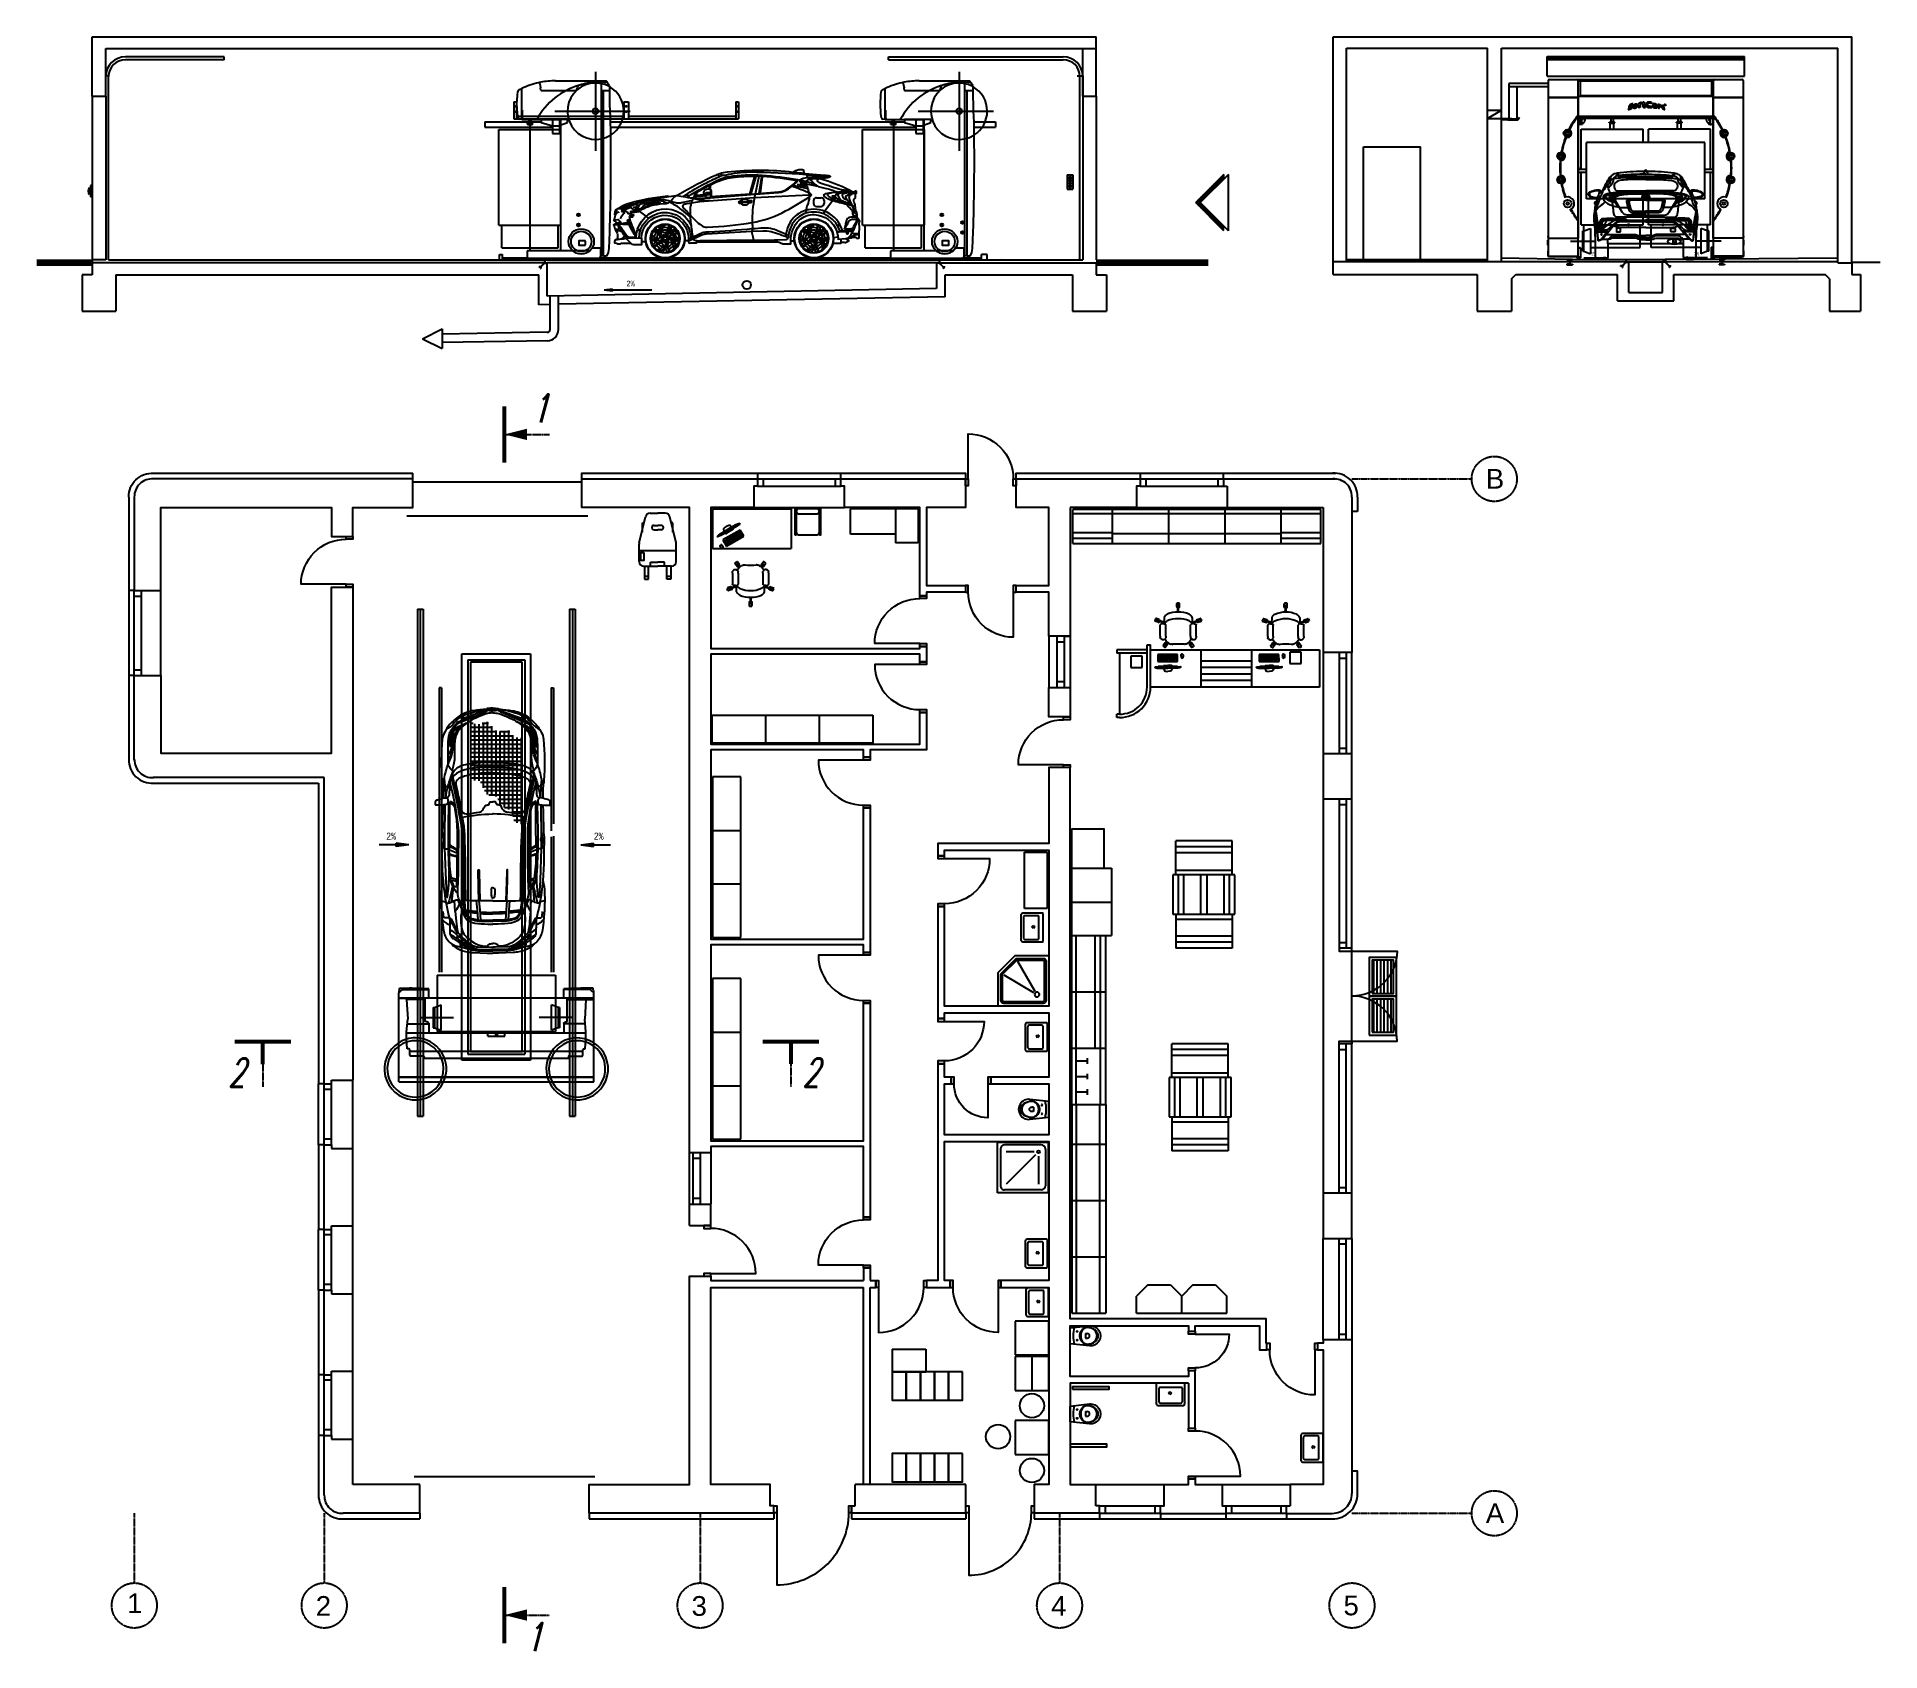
# Model space of a CAD drawing. Header units: millimetres. Extents: x -6354 to 26360, y -281 to 28373.
import ezdxf
from ezdxf.enums import TextEntityAlignment as Align

# ---------------------------------------------------------------- set-up
doc = ezdxf.new("R2010")
doc.units = ezdxf.units.MM
doc.linetypes.add('CENTER2', pattern=[1.125, 0.75, -0.125, 0.125, -0.125])
for name, color, linetype in [('axis', 40, 'CENTER2'), ('door_dwgmodels.com', 250, 'Continuous'), ('dwgmodels.com', 250, 'Continuous'), ('eguipment', 250, 'Continuous'), ('furniture _san', 36, 'Continuous'), ('sanitary', 144, 'Continuous'), ('wall', 5, 'Continuous'), ('Windows', 4, 'Continuous')]:
    doc.layers.add(name, color=color, linetype=linetype)
doc.styles.add('LC-TXT-011-0', font='MONOTXT')
doc.styles.add('LC-TXT-111-0', font='MONOTXT')
doc.styles.add('RUSIT', font='arial.ttf')
doc.styles.add('Text', font='simplex.shx', dxfattribs={"width": 0.7, "oblique": 15, "height": 330})

msp = doc.modelspace()

# ---------------------------------------------------------------- texts
at = {"color": 18, "true_color": 0x000000, "style": 'LC-TXT-011-0', "width": 0.8}
for p in [(-67, 14123), (3617, 14123)]:
    msp.add_text('2%%%', height=125, dxfattribs=at).set_placement(p, align=Align.CENTER)
at = {"layer": 'axis', "color": 18, "true_color": 0x000000, "style": 'Text', "oblique": 15, "width": 0.7}
for s, p in [('1', (2425, 21529)), ('2', (-2956, 9738)), ('2', (7237, 9738)), ('1', (2318, -281))]:
    msp.add_text(s, height=500, dxfattribs=at).set_placement(p)
at = {"layer": 'axis', "color": 18, "true_color": 0x000000, "style": 'RUSIT'}
for s, p in [('B', (19362, 20353)), ('А', (19362, 1993)), ('1', (-4752, 395)), ('2', (-1404, 346)), ('3', (5266, 346)), ('4', (11646, 346)), ('5', (16836, 355))]:
    msp.add_text(s, height=350, rotation=360, dxfattribs=at).set_placement(p)
at = {"layer": 'eguipment', "color": 18, "true_color": 0x000000, "width": 0.7}
for s, height, style, p in [('2%%% ', 60, 'LC-TXT-111-0', (21299, 24493)), ('2%%%', 60, 'LC-TXT-111-0', (23101, 24493)), ('2%%%', 100, 'LC-TXT-011-0', (4182, 23944))]:
    msp.add_text(s, height=height, dxfattribs=dict(at, style=style)).set_placement(p, align=Align.CENTER)

# ---------------------------------------------------------------- blocks, each defined once
blk = doc.blocks.new('A$C28636AA1')
at = {"color": 0, "linetype": 'Continuous'}
for p, q in [((0, 900), (900, 900)), ((0, 0), (0, 900)), ((50, 775), (50, 125)), ((125, 850), (775, 850)), ((228, 672), (750, 150)), ((250, 725), (750, 725)), ((850, 775), (850, 125)), ((900, 900), (900, 0)), ((175, 650), (175, 150)), ((900, 0), (0, 0)), ((125, 50), (775, 50))]:
    blk.add_line(p, q, dxfattribs=at)
blk.add_circle((175, 725), 25, dxfattribs=at)
for centre, start, end in [((125, 775), 90, 180), ((775, 775), 0, 90), ((125, 125), 180, 270), ((775, 125), 270, 0)]:
    blk.add_arc(centre, 75, start, end, dxfattribs=at)
blk = doc.blocks.new('A$C47312FE7')
at = {"linetype": 'Continuous'}
for p, q in [((41, 569), (34, 549)), ((34, 549), (34, 59)), ((56, 584), (41, 569)), ((76, 589), (56, 584)), ((467, 589), (76, 589)), ((84, 509), (84, 99)), ((86, 509), (84, 509)), ((89, 524), (86, 509)), ((99, 534), (89, 524)), ((113, 539), (99, 534)), ((370, 539), (113, 539)), ((380, 537), (370, 539)), ((390, 529), (380, 537)), ((392, 519), (390, 529)), ((392, 89), (392, 519)), ((477, 584), (467, 589)), ((482, 574), (477, 584)), ((482, 34), (482, 574)), ((34, 59), (39, 39)), ((39, 39), (54, 24)), ((54, 24), (74, 19)), ((74, 19), (464, 19)), ((84, 99), (89, 84)), ((89, 84), (101, 74)), ((101, 74), (116, 69)), ((116, 69), (372, 69)), ((253, 318), (283, 348)), ((285, 288), (253, 318)), ((283, 348), (313, 318)), ((313, 318), (285, 288)), ((372, 69), (387, 74)), ((387, 74), (392, 89)), ((464, 19), (467, 19)), ((467, 19), (477, 24)), ((477, 24), (482, 34))]:
    blk.add_line(p, q, dxfattribs=at)
blk = doc.blocks.new('armchair 043')
at = {"color": 0, "linetype": 'Continuous'}
for p, q in [((-25, 91), (-25, 151)), ((-20, 161), (-20, 81)), ((20, 161), (-20, 161)), ((-16, 81), (-20, 81)), ((-7, 0), (-6, 74)), ((2, 81), (-2, 81)), ((7, 0), (6, 74)), ((20, 81), (16, 81)), ((20, 161), (20, 81)), ((25, 91), (25, 151)), ((-403, -117), (-415, -155)), ((-415, -155), (-339, -180)), ((-350, -181), (-407, -163)), ((-403, -117), (-327, -142)), ((-335, -134), (-392, -116)), ((-338, -176), (-339, -180)), ((-332, -159), (-333, -162)), ((-327, -142), (-328, -145)), ((-250, -196), (-328, -169)), ((-250, -181), (-324, -157)), ((-319, -224), (-320, -228)), ((-320, -428), (-320, -228)), ((-316, -219), (-319, -224)), ((-311, -215), (-316, -219)), ((-305, -211), (-311, -215)), ((-298, -208), (-305, -211)), ((-289, -206), (-298, -208)), ((-280, -204), (-289, -206)), ((-289, -206), (-289, -206)), ((-279, -204), (-280, -204)), ((-270, -204), (-279, -204)), ((-270, -204), (-261, -204)), ((-260, -204), (-261, -204)), ((-260, -204), (-251, -206)), ((-251, -206), (-242, -208)), ((-251, -206), (-251, -206)), ((-248, -96), (-250, -187)), ((-250, -187), (-250, -198)), ((-250, -198), (-250, -206)), ((-242, -208), (-235, -211)), ((-235, -211), (-229, -215)), ((-229, -215), (-224, -219)), ((-224, -219), (-221, -224)), ((-221, -224), (-220, -228)), ((-220, -428), (-220, -228)), ((221, -224), (220, -228)), ((220, -428), (220, -228)), ((224, -219), (221, -224)), ((229, -215), (224, -219)), ((235, -211), (229, -215)), ((242, -208), (235, -211)), ((251, -206), (242, -208)), ((248, -96), (250, -166)), ((250, -181), (324, -157)), ((250, -166), (250, -169)), ((250, -196), (328, -169)), ((250, -169), (250, -187)), ((250, -187), (250, -198)), ((250, -198), (250, -206)), ((260, -204), (251, -206)), ((251, -206), (251, -206)), ((261, -204), (260, -204)), ((270, -204), (261, -204)), ((270, -204), (279, -204)), ((280, -204), (279, -204)), ((280, -204), (289, -206)), ((289, -206), (289, -206)), ((289, -206), (298, -208)), ((298, -208), (305, -211)), ((305, -211), (311, -215)), ((311, -215), (316, -219)), ((316, -219), (319, -224)), ((319, -224), (320, -228)), ((320, -428), (320, -228)), ((403, -117), (327, -142)), ((327, -142), (328, -145)), ((332, -159), (333, -162)), ((335, -134), (392, -116)), ((338, -176), (339, -180)), ((415, -155), (339, -180)), ((350, -181), (407, -163)), ((403, -117), (415, -155)), ((-320, -428), (-320, -436)), ((-320, -436), (-320, -445)), ((-320, -445), (-320, -453)), ((-319, -459), (-320, -453)), ((-320, -453), (-320, -453)), ((-319, -459), (-318, -461)), ((-315, -467), (-318, -461)), ((-310, -473), (-315, -467)), ((-304, -478), (-310, -473)), ((-304, -478), (-302, -479)), ((-295, -483), (-302, -479)), ((-295, -483), (-293, -484)), ((-293, -484), (-289, -485)), ((-283, -486), (-289, -485)), ((-283, -486), (-281, -487)), ((-281, -487), (-277, -487)), ((-277, -487), (-274, -487)), ((-274, -487), (-270, -488)), ((-270, -488), (-266, -487)), ((-269, -605), (-222, -541)), ((-269, -605), (-237, -629)), ((-232, -546), (-267, -594)), ((-266, -487), (-263, -487)), ((-263, -487), (-259, -487)), ((-259, -487), (-257, -486)), ((-257, -486), (-251, -485)), ((-251, -485), (-247, -484)), ((-247, -484), (-245, -483)), ((-245, -483), (-238, -479)), ((-238, -479), (-236, -478)), ((-237, -479), (-225, -495)), ((-237, -629), (-190, -564)), ((-236, -478), (-230, -473)), ((-230, -473), (-225, -467)), ((-191, -575), (-227, -624)), ((-225, -467), (-222, -461)), ((-225, -495), (-218, -505)), ((-222, -461), (-221, -459)), ((-222, -541), (-219, -543)), ((-220, -453), (-221, -454)), ((-221, -459), (-221, -454)), ((-220, -428), (-220, -436)), ((-220, -436), (-220, -445)), ((-220, -445), (-220, -453)), ((-218, -505), (-202, -526)), ((-197, -530), (-207, -543)), ((-207, -551), (-204, -554)), ((-200, -528), (-202, -526)), ((-200, -528), (-180, -542)), ((-187, -537), (-197, -550)), ((-193, -562), (-190, -564)), ((-180, -542), (-175, -546)), ((-175, -546), (-160, -558)), ((-158, -560), (-160, -558)), ((-155, -561), (-158, -560)), ((-155, -561), (-140, -568)), ((-125, -571), (-140, -568)), ((-111, -573), (-125, -571)), ((-111, -573), (-100, -572)), ((-56, -568), (-100, -572)), ((55, -568), (-56, -568)), ((98, -572), (55, -568)), ((109, -573), (98, -572)), ((125, -571), (109, -573)), ((140, -568), (125, -571)), ((155, -561), (140, -568)), ((158, -560), (155, -561)), ((161, -558), (158, -560)), ((180, -542), (161, -558)), ((200, -527), (180, -542)), ((192, -534), (204, -550)), ((201, -562), (197, -564)), ((244, -629), (197, -564)), ((199, -575), (234, -624)), ((202, -526), (200, -527)), ((225, -495), (202, -526)), ((202, -526), (214, -543)), ((215, -551), (212, -554)), ((220, -428), (220, -436)), ((220, -436), (220, -445)), ((220, -445), (220, -453)), ((220, -453), (220, -453)), ((221, -459), (220, -453)), ((221, -459), (222, -461)), ((225, -467), (222, -461)), ((230, -473), (225, -467)), ((237, -479), (225, -495)), ((230, -541), (226, -543)), ((236, -478), (230, -473)), ((277, -605), (230, -541)), ((236, -478), (238, -479)), ((245, -483), (238, -479)), ((240, -546), (275, -594)), ((277, -605), (244, -629)), ((245, -483), (247, -484)), ((247, -484), (251, -485)), ((257, -486), (251, -485)), ((257, -486), (259, -487)), ((259, -487), (263, -487)), ((263, -487), (266, -487)), ((266, -487), (270, -488)), ((270, -488), (274, -487)), ((274, -487), (277, -487)), ((277, -487), (281, -487)), ((281, -487), (283, -486)), ((283, -486), (289, -485)), ((289, -485), (293, -484)), ((293, -484), (295, -483)), ((295, -483), (302, -479)), ((302, -479), (304, -478)), ((304, -478), (310, -473)), ((310, -473), (315, -467)), ((315, -467), (318, -461)), ((318, -461), (319, -459)), ((319, -459), (320, -453)), ((320, -428), (320, -436)), ((320, -436), (320, -445)), ((320, -445), (320, -453))]:
    blk.add_line(p, q, dxfattribs=at)
for centre in [(0, 93), (-344, -157), (344, -157), (-213, -562), (221, -562)]:
    blk.add_circle(centre, 20, dxfattribs=at)
for centre, radius, start, end in [((-15, -439), 440, 88.0553, 113.9054), ((-20, 151), 5, 90, 180), ((-20, 91), 5, 180, 270), ((0, 93), 17, 279.4623, 260.5377), ((15, -439), 440, 66.0946, 91.9447), ((20, 151), 5, 0, 90), ((20, 91), 5, 270, 0), ((-406, -158), 5, 162.3275, 252.3275), ((-393, -120), 5, 72.3275, 162.3275), ((-344, -157), 17, 351.7899, 332.8652), ((-348, -177), 5, 252.3275, 342.3275), ((-336, -138), 5, 342.3275, 72.3275), ((-152, -132), 103, 113.6677, 159.7631), ((-152, -250), 103, 113.6677, 155.3986), ((-15, -558), 440, 88.0553, 113.9054), ((15, -558), 440, 66.0946, 91.9447), ((152, -132), 103, 20.2369, 66.3323), ((152, -250), 103, 24.6014, 66.3323), ((344, -157), 17, 207.1348, 188.2101), ((336, -138), 5, 107.6725, 197.6725), ((348, -177), 5, 197.6725, 287.6725), ((393, -120), 5, 17.6725, 107.6725), ((406, -158), 5, 287.6725, 17.6725), ((-263, -597), 5, 144, 234), ((-231, -621), 5, 234, 324), ((-228, -549), 5, 54, 144), ((-213, -562), 17, 63.4623, 44.5377), ((-195, -572), 5, 324, 54), ((203, -572), 5, 126, 216), ((221, -562), 17, 135.4623, 116.5377), ((236, -549), 5, 36, 126), ((238, -621), 5, 216, 306), ((271, -597), 5, 306, 36)]:
    blk.add_arc(centre, radius, start, end, dxfattribs=at)
blk = doc.blocks.new('pc')
at = {"color": 0, "linetype": 'ByBlock'}
for p, q in [((-235, 0), (235, 0)), ((233, 120), (-223, 120)), ((235, 0), (235, -170)), ((-235, -170), (-235, 0)), ((235, -170), (-235, -170)), ((-220, -30), (-140, -30)), ((-220, -49), (-220, -30)), ((-220, -49), (-140, -49)), ((-220, -155), (-220, -60)), ((-220, -60), (-140, -60)), ((-140, -79), (-220, -79)), ((-140, -117), (-220, -117)), ((-220, -155), (-140, -155)), ((-200, -155), (-200, -60)), ((-140, -98), (-200, -98)), ((-140, -136), (-200, -136)), ((-180, -155), (-180, -60)), ((-160, -136), (-160, -60)), ((-140, -49), (-140, -30)), ((-140, -155), (-140, -60)), ((-130, -30), (-70, -30)), ((-130, -49), (-130, -30)), ((-130, -49), (-70, -49)), ((-130, -98), (-130, -60)), ((-130, -60), (-70, -60)), ((-70, -79), (-130, -79)), ((-70, -98), (-130, -98)), ((-130, -155), (-130, -136)), ((-70, -136), (-130, -136)), ((-130, -155), (-70, -155)), ((-110, -49), (-110, -30)), ((-110, -98), (-110, -60)), ((-110, -155), (-110, -117)), ((-90, -117), (-110, -117)), ((-90, -49), (-90, -30)), ((-90, -98), (-90, -60)), ((-90, -155), (-90, -117)), ((-70, -49), (-70, -30)), ((-70, -98), (-70, -60)), ((-70, -155), (-70, -136)), ((-60, -30), (15, -30)), ((-60, -49), (-60, -30)), ((-60, -49), (15, -49)), ((-60, -155), (-60, -60)), ((-60, -60), (220, -60)), ((220, -79), (-60, -79)), ((220, -117), (-60, -117)), ((220, -136), (-60, -136)), ((-60, -155), (220, -155)), ((-41, -49), (-41, -30)), ((-41, -79), (-41, -60)), ((-41, -136), (-41, -117)), ((-36, -155), (-36, -136)), ((-32, -98), (-32, -79)), ((220, -98), (-32, -98)), ((-23, -49), (-23, -30)), ((-23, -79), (-23, -60)), ((-19, -117), (-19, -98)), ((-13, -98), (-13, -79)), ((-12, -155), (-12, -136)), ((-10, -136), (-10, -117)), ((-4, -49), (-4, -30)), ((-4, -79), (-4, -60)), ((-1, -117), (-1, -98)), ((5, -98), (5, -79)), ((9, -136), (9, -117)), ((11, -155), (11, -136)), ((15, -49), (15, -30)), ((15, -79), (15, -60)), ((18, -117), (18, -98)), ((24, -98), (24, -79)), ((25, -30), (99, -30)), ((25, -49), (25, -30)), ((25, -49), (99, -49)), ((28, -136), (28, -117)), ((33, -79), (33, -60)), ((35, -155), (35, -136)), ((37, -117), (37, -98)), ((43, -49), (43, -30)), ((43, -98), (43, -79)), ((46, -136), (46, -117)), ((52, -79), (52, -60)), ((55, -117), (55, -98)), ((61, -98), (61, -79)), ((62, -49), (62, -30)), ((65, -136), (65, -117)), ((71, -79), (71, -60)), ((74, -117), (74, -98)), ((80, -98), (80, -79)), ((81, -49), (81, -30)), ((84, -136), (84, -117)), ((89, -79), (89, -60)), ((93, -117), (93, -98)), ((99, -49), (99, -30)), ((99, -98), (99, -79)), ((102, -136), (102, -117)), ((108, -79), (108, -60)), ((109, -30), (184, -30)), ((109, -49), (109, -30)), ((109, -49), (184, -49)), ((111, -117), (111, -98)), ((117, -98), (117, -79)), ((121, -136), (121, -117)), ((127, -79), (127, -60)), ((128, -49), (128, -30)), ((130, -117), (130, -98)), ((136, -98), (136, -79)), ((140, -136), (140, -117)), ((145, -79), (145, -60)), ((147, -49), (147, -30)), ((147, -155), (147, -136)), ((149, -117), (149, -98)), ((155, -98), (155, -79)), ((158, -136), (158, -117)), ((164, -79), (164, -60)), ((165, -49), (165, -30)), ((167, -117), (167, -98)), ((171, -155), (171, -136)), ((173, -98), (173, -79)), ((177, -136), (177, -117)), ((183, -79), (183, -60)), ((184, -49), (184, -30)), ((186, -117), (186, -98)), ((192, -98), (192, -79)), ((196, -136), (196, -117)), ((196, -155), (196, -136)), ((220, -30), (201, -30)), ((201, -49), (201, -30)), ((220, -49), (201, -49)), ((201, -79), (201, -60)), ((220, -49), (220, -30)), ((220, -155), (220, -60))]:
    blk.add_line(p, q, dxfattribs=at)
for points in [[(-295, 140, -0.114912), (-205, 155), (5, 158)], [(-102, 120), (-94, 102, 0.313531), (-78, 92), (5, 92)], [(-100, 157), (-87, 198, -0.272896), (-53, 229), (5, 232)], [(110, 157), (97, 198, 0.272896), (62, 229), (5, 232)], [(305, 140, 0.114912), (215, 155), (5, 158)], [(112, 120), (104, 102, -0.313531), (88, 92), (5, 92)], [(340, -176, -0.519846), (314, -132, 0.038716), (318, -100, -0.415026), (340, -81, -0.75741)], [(340, -176, 0.512868), (366, -132, -0.038716), (363, -100, 0.410575), (340, -81, 0.75741)]]:
    blk.add_lwpolyline(points, format="xyb", dxfattribs=at)
blk.add_lwpolyline([(-295, 120), (305, 120), (305, 140), (-295, 140), (-295, 120)], dxfattribs=at)
blk = doc.blocks.new('*U51')
at = {"color": 0, "linetype": 'ByBlock', "ltscale": 10}
blk.add_lwpolyline([(-850, 0), (-850, 800, -0.414214), (-50, 0)], format="xyb", dxfattribs=at)
at = {"color": 0}
for points in [[(-900, 0), (-850, 0), (-850, -120), (-900, -120)], [(-50, 0), (0, 0), (0, -120), (-50, -120)]]:
    blk.add_lwpolyline(points, close=True, dxfattribs=at)
blk = doc.blocks.new('*U54')
at = {"color": 0, "linetype": 'ByBlock', "ltscale": 10}
blk.add_lwpolyline([(-50, 0), (-50, 800, 0.414214), (-850, 0)], format="xyb", dxfattribs=at)
at = {"color": 0}
for points in [[(-900, 0), (-850, 0), (-850, -120), (-900, -120)], [(-50, 0), (0, 0), (0, -120), (-50, -120)]]:
    blk.add_lwpolyline(points, close=True, dxfattribs=at)
blk = doc.blocks.new('*U55')
at = {"color": 0, "linetype": 'ByBlock', "ltscale": 10}
blk.add_lwpolyline([(-850, 0), (-850, 800, -0.414214), (-50, 0)], format="xyb", dxfattribs=at)
at = {"color": 0}
for points in [[(-900, 0), (-850, 0), (-850, -120), (-900, -120)], [(-50, 0), (0, 0), (0, -120), (-50, -120)]]:
    blk.add_lwpolyline(points, close=True, dxfattribs=at)
blk = doc.blocks.new('*U58')
at = {"color": 0}
for p, q in [((0, 0), (1480, 0)), ((100, 0), (100, -130)), ((1380, 0), (1380, -130)), ((0, -130), (1480, -130))]:
    blk.add_line(p, q, dxfattribs=at)
blk = doc.blocks.new('*U61')
at = {"color": 0}
for points in [[(-900, 0), (-850, 0), (-850, 120), (-900, 120)], [(-50, 0), (0, 0), (0, 120), (-50, 120)]]:
    blk.add_lwpolyline(points, close=True, dxfattribs=at)
at = {"color": 0, "linetype": 'ByBlock', "ltscale": 10}
blk.add_lwpolyline([(-50, 0), (-50, -800, -0.414214), (-850, 0)], format="xyb", dxfattribs=at)
blk = doc.blocks.new('*U64')
at = {"color": 0}
for p, q in [((0, 0), (1480, 0)), ((100, 0), (100, -130)), ((1380, 0), (1380, -130)), ((0, -130), (1480, -130))]:
    blk.add_line(p, q, dxfattribs=at)
blk = doc.blocks.new('K10-46')
at = {"color": 0}
for p, q in [((-800, -559), (-270, -244)), ((-558, -800), (-246, -268))]:
    blk.add_line(p, q, dxfattribs=at)
blk.add_lwpolyline([(0, 0), (-900, 0), (-900, -600), (-600, -900), (0, -900)], close=True, dxfattribs=at)
for points in [[(-100, -50), (-800, -50, 0.414214), (-850, -100), (-850, -559, 0.198912), (-835, -594), (-594, -835, 0.198912), (-559, -850), (-100, -850, 0.414214), (-50, -800), (-50, -100, 0.414214)], [(-100, -80), (-800, -80, 0.414214), (-820, -100), (-820, -559, 0.198912), (-814, -573), (-573, -814, 0.198912), (-559, -820), (-100, -820, 0.414214), (-80, -800), (-80, -100, 0.414214)]]:
    blk.add_lwpolyline(points, format="xyb", close=True, dxfattribs=at)
blk.add_circle((-211, -209), 43.3, dxfattribs=at)
blk = doc.blocks.new('v1')
at = {"color": 0}
for p, q in [((41, -270), (-41, -270)), ((-41, -270), (-41, -303)), ((41, -270), (41, -303))]:
    blk.add_line(p, q, dxfattribs=at)
blk.add_lwpolyline([(-141, 0), (141, 0), (177, -339, -1.109549), (-177, -339), (-141, 0)], format="xyb", dxfattribs=at)
for centre in [(-78, -123), (78, -123)]:
    blk.add_circle(centre, 9.95, dxfattribs=at)
for centre, radius, start, end in [((0, -615), 564, 74.7124, 105.2876), ((-17, -303), 129, 156.1873, 180), ((-17, -303), 129, 156.1873, 180), ((-50, -303), 96.8, 152.905, 180), ((109, -303), 256, 180, 197.3785), ((55, -303), 202, 180, 199.4203), ((55, -303), 202, 180, 199.4203), ((-9, -307), 138, 133.1854, 156.1873), ((-9, -307), 138, 133.1854, 156.1873), ((-26, -315), 124, 128.9942, 152.905), ((-3, -313), 146, 111.2448, 133.1854), ((-3, -313), 146, 111.2448, 133.1854), ((-10, -335), 149, 108.5391, 128.9942), ((0, -322), 156, 90, 111.2448), ((0, -322), 156, 90, 111.2448), ((0, -365), 180, 90, 108.5391), ((0, -303), 41.2, 180, 0), ((0, -322), 156, 68.7552, 90), ((0, -322), 156, 68.7552, 90), ((0, -365), 180, 71.4609, 90), ((3, -313), 146, 46.8146, 68.7552), ((3, -313), 146, 46.8146, 68.7552), ((10, -335), 149, 51.0058, 71.4609), ((9, -307), 138, 23.8127, 46.8146), ((9, -307), 138, 23.8127, 46.8146), ((26, -315), 124, 27.095, 51.0058), ((-109, -303), 256, 342.6215, 0), ((-55, -303), 202, 340.5797, 0), ((-55, -303), 202, 340.5797, 0), ((17, -303), 129, 0, 23.8127), ((17, -303), 129, 0, 23.8127), ((50, -303), 96.8, 0, 27.095), ((28, -313), 173, 199.4203, 220.4025), ((28, -313), 173, 199.4203, 220.4025), ((56, -320), 200, 197.3785, 217.0738), ((11, -327), 151, 220.4025, 244.0498), ((11, -327), 151, 220.4025, 244.0498), ((22, -346), 157, 217.0738, 241.268), ((0, -350), 125, 244.0498, 270), ((0, -350), 125, 244.0498, 270), ((0, -385), 112, 241.268, 270), ((0, -350), 125, 270, 295.9502), ((0, -350), 125, 270, 295.9502), ((0, -385), 112, 270, 298.732), ((-22, -346), 157, 298.732, 322.9262), ((-11, -327), 151, 295.9502, 319.5975), ((-11, -327), 151, 295.9502, 319.5975), ((-28, -313), 173, 319.5975, 340.5797), ((-28, -313), 173, 319.5975, 340.5797), ((-56, -320), 200, 322.9262, 342.6215)]:
    blk.add_arc(centre, radius, start, end, dxfattribs=at)
blk = doc.blocks.new('*U70')
at = {"color": 0}
for points in [[(-800, 0), (-750, 0), (-750, 120), (-800, 120)], [(-50, 0), (0, 0), (0, 120), (-50, 120)]]:
    blk.add_lwpolyline(points, close=True, dxfattribs=at)
at = {"color": 0, "linetype": 'ByBlock', "ltscale": 10}
blk.add_lwpolyline([(-50, 0), (-50, -700, -0.414214), (-750, 0)], format="xyb", dxfattribs=at)
blk = doc.blocks.new('*U72')
at = {"color": 0}
for points in [[(-700, 0), (-650, 0), (-650, 120), (-700, 120)], [(-50, 0), (0, 0), (0, 120), (-50, 120)]]:
    blk.add_lwpolyline(points, close=True, dxfattribs=at)
at = {"color": 0, "linetype": 'ByBlock', "ltscale": 10}
blk.add_lwpolyline([(-50, 0), (-50, -600, -0.414214), (-650, 0)], format="xyb", dxfattribs=at)
blk = doc.blocks.new('*U74')
at = {"color": 0, "linetype": 'ByBlock', "ltscale": 10}
blk.add_lwpolyline([(-50, 0), (-50, 1280, 0.414214), (-1330, 0)], format="xyb", dxfattribs=at)
at = {"color": 0}
for points in [[(-1380, 0), (-1330, 0), (-1330, -120), (-1380, -120)], [(-50, 0), (0, 0), (0, -120), (-50, -120)]]:
    blk.add_lwpolyline(points, close=True, dxfattribs=at)
blk = doc.blocks.new('*U75')
at = {"color": 0, "linetype": 'ByBlock', "ltscale": 10}
blk.add_lwpolyline([(-50, 0), (-50, 1110, 0.414214), (-1160, 0)], format="xyb", dxfattribs=at)
at = {"color": 0}
for points in [[(-1210, 0), (-1160, 0), (-1160, -120), (-1210, -120)], [(-50, 0), (0, 0), (0, -120), (-50, -120)]]:
    blk.add_lwpolyline(points, close=True, dxfattribs=at)
blk = doc.blocks.new('*U76')
at = {"color": 0}
for p, q in [((0, 0), (1080, 0)), ((100, 0), (100, -130)), ((980, 0), (980, -130)), ((0, -130), (1080, -130))]:
    blk.add_line(p, q, dxfattribs=at)
blk = doc.blocks.new('*U78')
at = {"color": 0}
for p, q in [((0, 0), (1800, 0)), ((100, 0), (100, -130)), ((1700, 0), (1700, -130)), ((0, -130), (1800, -130))]:
    blk.add_line(p, q, dxfattribs=at)
blk = doc.blocks.new('*U79')
at = {"color": 0}
for p, q in [((0, 0), (1510, 0)), ((100, 0), (100, -130)), ((1410, 0), (1410, -130)), ((0, -130), (1510, -130))]:
    blk.add_line(p, q, dxfattribs=at)
blk = doc.blocks.new('*U80')
at = {"color": 0}
for p, q in [((0, 0), (910, 0)), ((100, 0), (100, -130)), ((810, 0), (810, -130)), ((0, -130), (910, -130))]:
    blk.add_line(p, q, dxfattribs=at)
blk = doc.blocks.new('*U81')
at = {"color": 0}
for p, q in [((0, 0), (900, 0)), ((100, 0), (100, -130)), ((800, 0), (800, -130)), ((0, -130), (900, -130))]:
    blk.add_line(p, q, dxfattribs=at)
blk = doc.blocks.new('*U86')
at = {"color": 0, "linetype": 'ByBlock', "ltscale": 10}
blk.add_lwpolyline([(-50, 0), (-50, 800, 0.414214), (-850, 0)], format="xyb", dxfattribs=at)
at = {"color": 0}
blk.add_lwpolyline([(-50, 0), (0, 0), (0, -230), (-50, -230)], close=True, dxfattribs=at)
blk = doc.blocks.new('*U83')
at = {"color": 0, "linetype": 'ByBlock', "ltscale": 10}
blk.add_lwpolyline([(-50, 0), (-50, 800, 0.414214), (-850, 0)], format="xyb", dxfattribs=at)
at = {"color": 0}
blk.add_lwpolyline([(-50, 0), (0, 0), (0, -230), (-50, -230)], close=True, dxfattribs=at)
blk = doc.blocks.new('*U85')
at = {"color": 0}
for p, q in [((0, 0), (2650, 0)), ((100, 0), (100, -130)), ((2550, 0), (2550, -130)), ((0, -130), (2650, -130))]:
    blk.add_line(p, q, dxfattribs=at)
blk = doc.blocks.new('*U87')
at = {"color": 0}
for p, q in [((0, 0), (-1080, 0)), ((0, -130), (-1080, -130)), ((-980, 0), (-980, -130)), ((-100, 0), (-100, -130))]:
    blk.add_line(p, q, dxfattribs=at)
blk = doc.blocks.new('*U89')
at = {"color": 0, "linetype": 'ByBlock', "ltscale": 10}
blk.add_lwpolyline([(-650, 0), (-650, 600, -0.414214), (-50, 0)], format="xyb", dxfattribs=at)
at = {"color": 0}
for points in [[(-700, 0), (-650, 0), (-650, -120), (-700, -120)], [(-50, 0), (0, 0), (0, -120), (-50, -120)]]:
    blk.add_lwpolyline(points, close=True, dxfattribs=at)
blk = doc.blocks.new('Toyota ch-r_top_dwgmodels.com')
at = {"color": 0}
for points in [[(-2701, 797), (-2658, 805, 0.321109), (-2640, 823, 0.03919), (-2626, 1008, 0.417944), (-2637, 1019, 0.020655), (-2690, 1016, 0.30965), (-2720, 990, -0.013016), (-2726, 972, 0.009493), (-2759, 858, -0.011712), (-2759, 858, 0.110346), (-2757, 822, 0.72787)], [(-4350, 0, -0.034532), (-4344, 85, -0.088058), (-4341, 95, 0.092003), (-4334, 116, -0.002482), (-4305, 343, -0.051662), (-4274, 471, -0.106681), (-4153, 667, 0.019596), (-4135, 688, -0.003136), (-4113, 714, -0.103131), (-3950, 842, 0.022542), (-3924, 856, -0.116961), (-3799, 898, -0.03663), (-3063, 906, -0.0637), (-3001, 894, 0.07003), (-2979, 890, 0.009311), (-2751, 886, 0.009311)], [(-4265, 0), (-4265, 24, -0.087033), (-4248, 122, -0.01749), (-4175, 303, -0.081099), (-4006, 561, -0.157946), (-3819, 667, -0.069696), (-3587, 682, 0.069285), (-3345, 698, 0.018071), (-3248, 721), (-3235, 711, -0.292593), (-3231, 703), (-3233, 691)], [(-4235, 482), (-4218, 526, -0.093456), (-4168, 608, -0.040562), (-4066, 704, 0.054643), (-4036, 733, 0.033795), (-3994, 793, -0.059065), (-3960, 837, -2.430654)], [(-3248, 721), (-3252, 730, 0.11673), (-3280, 759, 0.063772), (-3354, 795), (-3413, 795), (-3705, 795, 0.063762), (-3901, 770, 0.080098), (-3936, 755, 0.040822), (-4096, 632, 0.116409), (-4114, 605, 0.028976), (-4195, 356, -0.047989), (-4215, 299, 0.587017), (-4212, 294, 0.064952), (-4175, 303, -0.273557)], [(-4201, 328), (-4138, 477, -0.0045), (-4071, 630, -0.167783), (-4049, 653), (-3947, 733, -0.739532), (-3941, 729, -0.066527), (-3946, 719, -0.057964), (-3957, 706, 0.079579), (-4009, 638, 0.002116), (-4110, 425, -0.059447), (-4110, 425, 3.113182)], [(-4081, 487), (-4034, 554, -0.135823), (-3887, 677, -0.074307), (-3797, 703, -0.338709)], [(-4001, 566), (-3956, 612, -0.184956), (-3777, 693, 0.783975), (-3776, 698, 0.028457), (-3792, 704, -0.064912), (-3819, 717, 0.245398), (-3834, 718, -0.085948), (-3922, 698, 0.142988), (-3945, 690, 0.0907), (-4023, 610, 2.92805)], [(-3945, 690), (-3906, 720, -0.140737), (-3847, 742, -0.015239), (-3679, 753, 0.242644), (-3671, 757, 0.143725), (-3666, 773, -1.381825)], [(-3944, 734, -0.10047), (-3890, 754, -0.02592), (-3680, 774, 0.016121)], [(-3826, 719), (-3781, 720, 0.043584), (-3663, 733, 0.093927), (-3540, 783, 0.247859), (-3533, 795, -4.706778)], [(-3354, 795), (-3424, 763, -0.080933), (-3621, 709, -0.002976), (-3777, 693, 21.163307)], [(-3413, 795), (-3465, 770, -0.073558), (-3573, 736, -0.024045), (-3767, 713, 4.409402)], [(-3388, 0), (-3379, 214, -0.047449), (-3337, 521, -0.166615), (-3228, 695, -0.088469), (-3188, 717, -0.034272), (-3120, 735, -0.107209), (-3099, 735, 0.014138), (-2429, 592, -0.456129), (-2409, 558, -0.024558), (-2415, 544, 1.542696)], [(-2990, 892), (-3013, 885, -0.029897), (-3095, 864, 0.039738), (-3354, 795, 26.756132)], [(-3303, 0), (-3303, 133, -0.053074), (-3271, 436, -0.036604), (-3234, 562, -0.137619), (-3126, 710, -0.239488), (-3115, 712, -0.036889)], [(-3235, 711), (-3185, 730, -0.026881), (-2949, 806, -0.04188), (-2760, 840, 15.276735)], [(-3200, 0), (-3200, 59, -0.041571), (-3174, 371, -0.058352), (-3114, 580, -0.111923), (-3072, 637, -0.213483), (-3003, 659, -0.032758), (-2946, 649, 0.017009), (-2645, 584, -0.014484), (-2550, 564, -0.323943), (-2473, 474, -0.063927), (-2475, 423, 0.015696), (-2501, 247, -0.174647), (-2523, 201, -0.098938), (-2601, 151, 0.2365), (-2628, 121, 0.085498), (-2631, 95, -0.35665), (-2653, 64, -0.144273), (-2677, 53, 0.397579), (-2687, 43, 0.012635), (-2687, 1), (-2687, -2)], [(-3115, 712), (-2430, 562, -0.397868), (-2415, 541, 0.041773), (-2415, 541, 0.038154), (-2473, 8), (-2473, 0)], [(-3030, 763), (-3048, 759, 0.085034), (-3112, 737, 3.811003)], [(-3030, 763), (-2966, 770, -0.028242), (-2929, 772), (-2918, 764, -0.100926), (-2909, 755, -0.127171), (-2901, 732, 2.125003)], [(-3030, 763), (-2862, 722, 0.035666), (-2205, 614, 0.021182), (-2152, 612), (-1571, 616, 0.008722), (-1177, 626, -0.002553), (-1065, 631, -0.038675), (-1046, 630, -0.053583), (-989, 617, -0.001736), (-899, 585, 0.023323), (-736, 535, -0.052624), (-638, 499, -0.109515), (-594, 463, -0.137615), (-535, 323, -0.022023), (-516, 92, -0.019647), (-516, 0, 1.040083)], [(-2990, 892), (-2990, 878, 0.154816), (-2986, 866, -0.018291), (-2960, 826, -0.015486), (-2949, 806, -0.15192), (-2947, 791, 0.086257), (-2946, 771, 0.792685)], [(-2930, 772), (-2822, 774, 0.318941), (-2757, 822), (-2751, 817, 0.173958), (-2701, 797), (-2701, 781)], [(-2674, 763), (-2675, 769, -0.165138), (-2673, 782, -0.273954), (-2666, 786, 0.006529), (-2502, 789, -0.01105), (-1848, 795, -0.131956)], [(-2674, 763), (-2629, 705, 0.115192), (-2607, 688, 0.062311), (-2592, 682, 0.031843), (-2290, 641, 0.016489), (-2171, 636, 0.006029), (-1836, 638, 0.527865), (-1828, 649), (-1850, 690, 0.045025), (-1905, 773, 0.37601), (-1913, 775, -0.00646), (-1924, 768, 0.47174), (-1925, 765), (-1903, 733, -0.034018), (-1856, 654, -0.523566), (-1865, 637, 85.809122)], [(-1925, 765), (-2248, 762, -0.005802), (-2663, 764, 0.076641), (-2674, 763, 2.916542)], [(-2632, 888, 0.001433), (-2597, 888, -0.00083), (-2121, 900)], [(-2128, 888, -0.275975), (-2116, 903, -0.065862), (-2101, 906, -0.024869), (-1937, 910, -0.059933), (-1919, 908, -0.352316), (-1906, 889, -0.197151), (-1911, 877, -0.202677), (-1922, 873, 0.027991), (-1956, 873, 0.172557), (-1965, 869, -0.191184), (-2010, 852, -0.094288), (-2077, 866, 0.13496), (-2098, 870, -0.101005), (-2119, 873, -0.298525), (-2128, 888, -1.712694)], [(-2094, 870), (-2045, 873, -0.029169), (-1961, 872, -12.738737)], [(-1982, 858), (-1858, 858), (-1295, 837), (-1009, 823, -0.167031), (-996, 818, -0.435773), (-995, 808, -0.168561), (-1002, 805, -0.01424), (-1271, 780, -0.024778), (-1455, 778)], [(-1913, 905, -0.000034), (-1894, 905, -0.037427), (-1086, 862, -0.029825), (-617, 772), (-619, 770, 0.358539), (-618, 752, 0.025895), (-608, 742), (-524, 701, 0.037833), (-379, 642, -0.202831), (-364, 630, -0.101911), (-362, 621)], [(-1894, 905), (-1864, 871, -0.167542), (-1857, 852, 0.100489), (-1855, 847, -0.137976), (-1852, 826, 0.106318), (-1848, 795, 0.026864), (-1842, 779, 0.00964), (-1838, 772, -0.038663), (-1789, 653, -0.077386), (-1786, 637), (-1836, 638)], [(-1848, 795), (-1585, 787, -0.039755), (-1303, 756, -0.112776), (-1137, 683, 0.004363), (-1065, 631, 0.321379)], [(-1842, 779), (-1810, 780, -0.017468), (-1779, 779, -0.195462), (-1761, 771, -0.086896), (-1743, 742, -0.041941), (-1715, 653, 0.050712), (-1713, 645, 0.218956), (-1704, 638, 0.178195)], [(-1786, 637), (-1612, 638, 0.006664), (-1307, 644, 0.002058), (-1186, 648, 0.333932), (-1181, 653, 0.100896), (-1179, 680, 0.194541), (-1184, 687, 0.076822), (-1208, 700, 0.004957), (-1302, 732, 8.764359)], [(-1765, 773), (-1757, 750, -0.005421), (-1749, 723, -0.026611), (-1737, 672, -0.036552), (-1734, 643, -0.012721), (-1734, 638, 0.591068)], [(-1307, 644), (-1331, 730, 0.230209), (-1336, 737, 0.051343), (-1758, 767, 10.057903)], [(-1295, 884), (-1272, 890, -0.052958), (-1095, 916, -0.032537), (-645, 905, -0.003356), (-589, 900, -0.010682), (-412, 878, -0.144235), (-210, 785, -0.08662), (-159, 722, -0.069683), (-126, 635, -0.002865), (-109, 561, 0.014881), (-90, 486, -0.002638), (-67, 405, -0.066098), (-42, 219), (-42, 0)], [(-1192, 717), (-1084, 742, 0.01647), (-889, 792, 6.898067)], [(-890, 831), (-888, 819, -0.106281), (-889, 792, -0.047446), (-920, 711, 0.012702), (-948, 650, 0.409735), (-938, 624, 0.008792), (-719, 530, 0.195936)], [(-941, 919), (-931, 907), (-910, 849, -0.062082), (-906, 834, 0.671057)], [(-927, 0), (-927, 249, 0.023795), (-937, 454, -0.079132), (-932, 527, -0.152614), (-899, 585, -0.100554), (-873, 600, 0.066438), (-743, 667), (-569, 652, -0.027595), (-373, 624, -0.15869), (-352, 613, 0.009525), (-263, 521, -0.053162), (-151, 382, -0.133259), (-113, 260), (-107, 38), (-107, 0)], [(-617, 772), (-624, 779, -0.262246), (-629, 792, 0.101368), (-631, 848, 0.324273), (-663, 875, -0.035528), (-739, 887, -26.800075)], [(-617, 772), (-600, 769, 0.042089), (-578, 766, 0.009663), (-499, 765, -0.011896), (-419, 764, 0.0081), (-340, 762, -0.215397), (-329, 757, -0.057019), (-326, 753, 0.267647), (-324, 752, -0.147455), (-295, 742, -0.094644), (-261, 705, -0.001254), (-168, 560, -0.368457), (-169, 551, -0.314251), (-179, 550, -0.081866), (-203, 569, -0.057338), (-295, 693, 0.016476), (-325, 743, -0.28474), (-326, 752, -2.217423)], [(-589, 900), (-579, 884, 0.062718), (-568, 870, -0.089342), (-515, 797, 0.022882), (-499, 765, 0.75567)], [(-560, 766), (-560, 757, 0.226853), (-551, 743, 0.011078), (-505, 713, 0.046224), (-392, 656, -0.175407), (-367, 634, 0.50958)], [(-413, 764), (-414, 759, 0.205521), (-411, 746, 0.0271), (-319, 632), (-252, 628)], [(-210, 785), (-146, 720, -0.056362), (-94, 653, -0.062248), (-51, 559, -0.018505), (-25, 463, -0.056994), (-13, 357), (-3, 101), (0, 0)], [(-4216, 297), (-4271, 154, -0.057821), (-4288, 122, -0.0427), (-4307, 98, -0.716349), (-4315, 102, -0.012702), (-4312, 124, -0.058481), (-4306, 146, 0.029097), (-4165, 541, 0.39851), (-4169, 549, 0.251832), (-4181, 547, 0.08759), (-4224, 501, 0.06606), (-4243, 461, 0.023575), (-4316, 187, 0.040501), (-4327, 109, 0.190277), (-4319, 85, 0.415334)], [(-2429, 592), (-2307, 570, 0.031146), (-2197, 557, 0.014222), (-1339, 536, -0.008714), (-972, 531, -0.020103), (-932, 528, -0.002723), (-777, 510, -0.169476), (-623, 434, -0.1097), (-609, 411, -0.086028), (-566, 159, 0.001714), (-566, 0, 19.310872)], [(-2415, 544), (-2315, 526, 0.031146), (-2199, 512, 0.014222), (-1339, 491, -0.008714), (-973, 486, -0.020103), (-937, 483)], [(-2408, 568), (-2311, 551, 0.031146), (-2198, 538, 0.014222), (-1339, 516, -0.008714), (-973, 511, -0.020103), (-934, 509, -0.002723), (-780, 491, -0.169476), (-637, 420, -0.1097), (-628, 405, -0.086028), (-586, 159, 0.001714), (-586, 0)], [(-760, 487), (-759, 456, 0.02338), (-755, 396, -0.008758), (-743, 279)], [(-732, 488), (-731, 456, 0.02338), (-726, 399, -0.008704), (-714, 282), (-714, 277)], [(-719, 530), (-719, 537, -0.261148), (-709, 554, -0.104571), (-671, 567, -0.060362), (-535, 567, -0.013668), (-440, 553, -0.133483), (-320, 496, -0.099322), (-171, 307, -0.12096), (-125, 109, -0.269318), (-134, 95, 0.234696), (-168, 45, 0.038963), (-171, 5), (-171, 0)], [(-248, 623), (-298, 621, 0.680718), (-302, 610), (-263, 561), (-207, 488, -0.029428), (-142, 393, 0.313373), (-136, 390, -0.015029), (-123, 392, 0.481921), (-121, 395, 0.008956), (-209, 559, 0.074588), (-233, 590, -0.064561), (-254, 616, -9.735353)], [(-181, 581), (-170, 582, -0.027111), (-158, 582, -0.085514), (-111, 570, -2.092554)], [(-179, 550), (-138, 478, -0.029527), (-97, 394, -0.017872), (-71, 325, -0.056397), (-61, 280, -0.06867)], [(-122, 393), (-101, 354, -0.093844), (-65, 241, 1.241044)], [(-52, 334), (-61, 280, 0.026624), (-65, 241, 0.01507), (-67, 184), (-67, 0)], [(-4319, 85), (-4323, 83, 0.16165), (-4327, 78, 0.09434), (-4332, 57, 0.09434)], [(-4319, 85), (-4314, 80, -0.149723), (-4306, 65, -0.056236), (-4302, 10), (-4302, 0)], [(-4319, -85), (-4314, -80, 0.149723), (-4306, -65, 0.056236), (-4302, -10), (-4302, 0)], [(-4265, 0), (-4265, -24, 0.087033), (-4248, -122, 0.01749), (-4175, -303, 0.081099), (-4006, -561, 0.157946), (-3819, -667, 0.069696), (-3587, -682, -0.069285), (-3345, -698, -0.018071), (-3248, -721), (-3235, -711, 0.292593), (-3231, -703), (-3233, -691)], [(-3388, 0), (-3379, -214, 0.047449), (-3337, -521, 0.166615), (-3228, -695, 0.088469), (-3188, -717, 0.034272), (-3120, -735, 0.107209), (-3099, -735, -0.014138), (-2429, -592, 0.456129), (-2409, -558, 0.024558), (-2415, -544, -1.542696)], [(-3303, 0), (-3303, -133, 0.053074), (-3271, -436, 0.036604), (-3234, -562, 0.137619), (-3126, -710, 0.239488), (-3115, -712, 0.036889)], [(-3200, 0), (-3200, -59, 0.041571), (-3174, -371, 0.058352), (-3114, -580, 0.111923), (-3072, -637, 0.213483), (-3003, -659, 0.032758), (-2946, -649, -0.017009), (-2645, -584, 0.014484), (-2550, -564, 0.323943), (-2473, -474, 0.063927), (-2475, -423, -0.015696), (-2501, -247, 0.174647), (-2523, -201, 0.098938), (-2601, -151, -0.2365), (-2628, -121, -0.085498), (-2631, -95, 0.35665), (-2653, -64, 0.151321), (-2677, -56, -0.397579), (-2687, -46, -0.012635), (-2687, -5), (-2687, -2)], [(-3115, -712), (-2430, -562, 0.397868), (-2415, -541, -0.041773), (-2415, -541, -0.038154), (-2473, -8), (-2473, 0)], [(-3030, -763), (-2862, -722, -0.035666), (-2205, -614, -0.021182), (-2152, -612), (-1571, -616, -0.008722), (-1177, -626, 0.002553), (-1065, -631, 0.038675), (-1046, -630, 0.053583), (-989, -617, 0.001736), (-899, -585, -0.023323), (-736, -535, 0.052624), (-638, -499, 0.109515), (-594, -463, 0.137615), (-535, -323, 0.022023), (-516, -92, 0.019647), (-516, 0, -1.040083)], [(-2408, -568), (-2311, -551, -0.031146), (-2198, -538, -0.014222), (-1339, -516, 0.008714), (-973, -511, 0.020103), (-934, -509, 0.002723), (-780, -491, 0.169476), (-637, -420, 0.1097), (-628, -405, 0.086028), (-586, -159, -0.001714), (-586, 0)], [(-927, 249), (-1154, 255, 0.002823), (-1444, 261, 0.052327), (-1479, 258, 0.822461), (-1479, 249, 0.051181), (-1447, 246), (-927, 232)], [(-1295, -884), (-1272, -890, 0.052958), (-1095, -916, 0.032537), (-645, -905, 0.003356), (-589, -900, 0.010682), (-412, -878, 0.144235), (-210, -785, 0.08662), (-159, -722, 0.069683), (-126, -635, 0.002865), (-109, -561, -0.014881), (-90, -486, 0.002638), (-67, -405, 0.066098), (-42, -219), (-42, 0)], [(-1165, 0, -0.414214), (-1133, 32), (-1068, 32, -0.052167), (-996, 24, -0.361922), (-977, 0, -12.021145)], [(-1165, 0, 0.414214), (-1133, -32), (-1068, -32, 0.052167), (-996, -24, 0.361922), (-977, 0, 12.021145)], [(-927, 0), (-927, -249, -0.023795), (-937, -454, 0.079132), (-932, -527, 0.152614), (-899, -585, 0.100554), (-873, -600, -0.066438), (-743, -667), (-569, -652, 0.027595), (-373, -624, 0.15869), (-352, -613, -0.009525), (-263, -521, 0.053162), (-151, -382, 0.133259), (-113, -260), (-107, -38), (-107, 0)], [(-736, 232), (-736, 232, -0.040748), (-726, 0)], [(-736, -232), (-736, -232, 0.040748), (-726, 0)], [(-719, -530), (-719, -537, 0.261148), (-709, -554, 0.104571), (-671, -567, 0.060362), (-535, -567, 0.013668), (-440, -553, 0.133483), (-320, -496, 0.099322), (-171, -307, 0.12096), (-125, -109, 0.269318), (-134, -95, -0.234696), (-168, -45, -0.038963), (-171, -5), (-171, 0)], [(-707, 230, -0.03983), (-698, -1)], [(-707, -230, 0.03983), (-698, 1)], [(-210, -785), (-146, -720, 0.056362), (-94, -653, 0.062248), (-51, -559, 0.018505), (-25, -463, 0.056994), (-13, -357), (-3, -101), (0, 0)], [(-52, -334), (-61, -280, -0.026624), (-65, -241, -0.01507), (-67, -184), (-67, 0)], [(-4350, 0, 0.034532), (-4344, -85, 0.088058), (-4341, -95, -0.092003), (-4334, -116, 0.002482), (-4305, -343, 0.051662), (-4274, -471, 0.106681), (-4153, -667, -0.019596), (-4135, -688, 0.003136), (-4113, -714, 0.103131), (-3950, -842, -0.022542), (-3924, -856, 0.116961), (-3799, -898, 0.03663), (-3063, -906, 0.0637), (-3001, -894, -0.07003), (-2979, -890, -0.009311), (-2751, -886, -0.009311)], [(-4319, -85), (-4323, -83, -0.16165), (-4327, -78, -0.09434), (-4332, -57, -0.09434)], [(-4216, -297), (-4271, -154, 0.057821), (-4288, -122, 0.0427), (-4307, -98, 0.716349), (-4315, -102, 0.012702), (-4312, -124, 0.058481), (-4306, -146, -0.029097), (-4165, -541, -0.39851), (-4169, -549, -0.251832), (-4181, -547, -0.08759), (-4224, -501, -0.06606), (-4243, -461, -0.023575), (-4316, -187, -0.040501), (-4327, -109, -0.190277), (-4319, -85, -0.415334)], [(-3248, -721), (-3252, -730, -0.11673), (-3280, -759, -0.063772), (-3354, -795), (-3413, -795), (-3705, -795, -0.063762), (-3901, -770, -0.080098), (-3936, -755, -0.040822), (-4096, -632, -0.116409), (-4114, -605, -0.028976), (-4195, -356, 0.047989), (-4215, -299, -0.587017), (-4212, -294, -0.064952), (-4175, -303, 0.273557)], [(-2429, -592), (-2307, -570, -0.031146), (-2197, -557, -0.014222), (-1339, -536, 0.008714), (-972, -531, 0.020103), (-932, -528, 0.002723), (-777, -510, 0.169476), (-623, -434, 0.1097), (-609, -411, 0.086028), (-566, -159, -0.001714), (-566, 0, -19.310872)], [(-927, -249), (-1154, -255, -0.002823), (-1444, -261, -0.052327), (-1479, -258, -0.822461), (-1479, -249, -0.051181), (-1447, -246), (-927, -232)], [(-760, -487), (-759, -456, -0.02338), (-755, -396, 0.008758), (-743, -279)], [(-732, -488), (-731, -456, -0.02338), (-726, -399, 0.008704), (-714, -282), (-714, -277)], [(-179, -550), (-138, -478, 0.029527), (-97, -394, 0.017872), (-71, -325, 0.056397), (-61, -280, 0.06867)], [(-122, -393), (-101, -354, 0.093844), (-65, -241, -1.241044)], [(-4235, -482), (-4218, -526, 0.093456), (-4168, -608, 0.040562), (-4066, -704, -0.054643), (-4036, -733, -0.033795), (-3994, -793, 0.059065), (-3960, -837, 2.430654)], [(-4201, -328), (-4138, -477, 0.0045), (-4071, -630, 0.167783), (-4049, -653), (-3947, -733, 0.739532), (-3941, -729, 0.066527), (-3946, -719, 0.057964), (-3957, -706, -0.079579), (-4009, -638, -0.002116), (-4110, -425, 0.059447), (-4110, -425, -3.113182)], [(-4081, -487), (-4034, -554, 0.135823), (-3887, -677, 0.074307), (-3797, -703, 0.338709)], [(-4001, -566), (-3956, -612, 0.184956), (-3777, -693, -0.783975), (-3776, -698, -0.028457), (-3792, -704, 0.064912), (-3819, -717, -0.245398), (-3834, -718, 0.085948), (-3922, -698, -0.142988), (-3945, -690, -0.0907), (-4023, -610, -2.92805)], [(-2674, -763), (-2629, -705, -0.115192), (-2607, -688, -0.062311), (-2592, -682, -0.031843), (-2290, -641, -0.016489), (-2171, -636, -0.006029), (-1836, -638, -0.527865), (-1828, -649), (-1850, -690, -0.045025), (-1905, -773, -0.37601), (-1913, -775, 0.00646), (-1924, -768, -0.47174), (-1925, -765), (-1903, -733, 0.034018), (-1856, -654, 0.523566), (-1865, -637, -85.809122)], [(-2415, -544), (-2315, -526, -0.031146), (-2199, -512, -0.014222), (-1339, -491, 0.008714), (-973, -486, 0.020103), (-937, -483)], [(-1913, -905, 0.000034), (-1894, -905, 0.037427), (-1086, -862, 0.029825), (-617, -772), (-619, -770, -0.358539), (-618, -752, -0.025895), (-608, -742), (-524, -701, -0.037833), (-379, -642, 0.202831), (-364, -630, 0.101911), (-362, -621)], [(-1894, -905), (-1864, -871, 0.167542), (-1857, -852, -0.100489), (-1855, -847, 0.137976), (-1852, -826, -0.106318), (-1848, -795, -0.026864), (-1842, -779, -0.00964), (-1838, -772, 0.038663), (-1789, -653, 0.077386), (-1786, -637), (-1836, -638)], [(-1848, -795), (-1585, -787, 0.039755), (-1303, -756, 0.112776), (-1137, -683, -0.004363), (-1065, -631, -0.321379)], [(-1842, -779), (-1810, -780, 0.017468), (-1779, -779, 0.195462), (-1761, -771, 0.086896), (-1743, -742, 0.041941), (-1715, -653, -0.050712), (-1713, -645, -0.218956), (-1704, -638, -0.178195)], [(-1786, -637), (-1612, -638, -0.006664), (-1307, -644, -0.002058), (-1186, -648, -0.333932), (-1181, -653, -0.100896), (-1179, -680, -0.194541), (-1184, -687, -0.076822), (-1208, -700, -0.004957), (-1302, -732, -8.764359)], [(-1765, -773), (-1757, -750, 0.005421), (-1749, -723, 0.026611), (-1737, -672, 0.036552), (-1734, -643, 0.012721), (-1734, -638, -0.591068)], [(-1307, -644), (-1331, -730, -0.230209), (-1336, -737, -0.051343), (-1758, -767, -10.057903)], [(-890, -831), (-888, -819, 0.106281), (-889, -792, 0.047446), (-920, -711, -0.012702), (-948, -650, -0.409735), (-938, -624, -0.008792), (-719, -530, -0.195936)], [(-617, -772), (-600, -769, -0.042089), (-578, -766, -0.009663), (-499, -765, 0.011896), (-419, -764, -0.0081), (-340, -762, 0.215397), (-329, -757, 0.057019), (-326, -753, -0.267647), (-324, -752, 0.147455), (-295, -742, 0.094644), (-261, -705, 0.001254), (-168, -560, 0.368457), (-169, -551, 0.314251), (-179, -550, 0.081866), (-203, -569, 0.057338), (-295, -693, -0.016476), (-325, -743, 0.28474), (-326, -752, 2.217423)], [(-560, -766), (-560, -757, -0.226853), (-551, -743, -0.011078), (-505, -713, -0.046224), (-392, -656, 0.175407), (-367, -634, -0.50958)], [(-413, -764), (-414, -759, -0.205521), (-411, -746, -0.0271), (-319, -632), (-252, -628)], [(-248, -623), (-298, -621, -0.680718), (-302, -610), (-263, -561), (-207, -488, 0.029428), (-142, -393, -0.313373), (-136, -390, 0.015029), (-123, -392, -0.481921), (-121, -395, -0.008956), (-209, -559, -0.074588), (-233, -590, 0.064561), (-254, -616, 9.735353)], [(-181, -581), (-170, -582, 0.027111), (-158, -582, 0.085514), (-111, -570, 2.092554)], [(-3945, -690), (-3906, -720, 0.140737), (-3847, -742, 0.015239), (-3679, -753, -0.242644), (-3671, -757, -0.143725), (-3666, -773, 1.381825)], [(-3944, -734, 0.10047), (-3890, -754, 0.02592), (-3680, -774, -0.016121)], [(-3826, -719), (-3781, -720, -0.043584), (-3663, -733, -0.093927), (-3540, -783, -0.247859), (-3533, -795, 4.706778)], [(-3354, -795), (-3424, -763, 0.080933), (-3621, -709, 0.002976), (-3777, -693, -21.163307)], [(-3413, -795), (-3465, -770, 0.073558), (-3573, -736, 0.024045), (-3767, -713, -4.409402)], [(-2990, -892), (-3013, -885, 0.029897), (-3095, -864, -0.039738), (-3354, -795, -26.756132)], [(-3235, -711), (-3185, -730, 0.026881), (-2949, -806, 0.04188), (-2760, -840, -15.276735)], [(-3030, -763), (-3048, -759, -0.085034), (-3112, -737, -3.811003)], [(-3030, -763), (-2966, -770, 0.028242), (-2929, -772), (-2918, -764, 0.100926), (-2909, -755, 0.127171), (-2901, -732, -2.125003)], [(-2990, -892), (-2990, -878, -0.154816), (-2986, -866, 0.018291), (-2960, -826, 0.015486), (-2949, -806, 0.15192), (-2947, -791, -0.086257), (-2946, -771, -0.792685)], [(-2930, -772), (-2822, -774, -0.318941), (-2757, -822), (-2751, -817, -0.173958), (-2701, -797), (-2701, -781)], [(-2701, -797), (-2658, -805, -0.321109), (-2640, -823, -0.03919), (-2626, -1008, -0.417944), (-2637, -1019, -0.020655), (-2690, -1016, -0.30965), (-2720, -990, 0.013016), (-2726, -972, -0.009493), (-2759, -858, 0.011712), (-2759, -858, -0.110346), (-2757, -822, -0.72787)], [(-2674, -763), (-2675, -769, 0.165138), (-2673, -782, 0.273954), (-2666, -786, -0.006529), (-2502, -789, 0.01105), (-1848, -795, 0.131956)], [(-1925, -765), (-2248, -762, 0.005802), (-2663, -764, -0.076641), (-2674, -763, -2.916542)], [(-2632, -888, -0.001433), (-2597, -888, 0.00083), (-2121, -900)], [(-2128, -888, 0.275975), (-2116, -903, 0.065862), (-2101, -906, 0.024869), (-1937, -910, 0.059933), (-1919, -908, 0.352316), (-1906, -889, 0.197151), (-1911, -877, 0.202677), (-1922, -873, -0.027991), (-1956, -873, -0.172557), (-1965, -869, 0.191184), (-2010, -852, 0.094288), (-2077, -866, -0.13496), (-2098, -870, 0.101005), (-2119, -873, 0.298525), (-2128, -888, 1.712694)], [(-2094, -870), (-2045, -873, 0.029169), (-1961, -872, 12.738737)], [(-1982, -858), (-1858, -858), (-1295, -837), (-1009, -823, 0.167031), (-996, -818, 0.435773), (-995, -808, 0.168561), (-1002, -805, 0.01424), (-1271, -780, 0.024778), (-1455, -778)], [(-1192, -717), (-1084, -742, -0.01647), (-889, -792, -6.898067)], [(-941, -919), (-931, -907), (-910, -849, 0.062082), (-906, -834, -0.671057)], [(-617, -772), (-624, -779, 0.262246), (-629, -792, -0.101368), (-631, -848, -0.324273), (-663, -875, 0.035528), (-739, -887, 26.800075)], [(-589, -900), (-579, -884, -0.062718), (-568, -870, 0.089342), (-515, -797, -0.022882), (-499, -765, -0.75567)]]:
    blk.add_lwpolyline(points, format="xyb", dxfattribs=at)
for points in [[(-3095, 864), (-2977, 853), (-2760, 847)], [(-2701, 760), (-2646, 676)], [(-2636, 850), (-2603, 851), (-2065, 858), (-2052, 858)], [(-1961, 872), (-1961, 910)], [(-1910, 776), (-1842, 779)], [(-1302, 732), (-1279, 645)], [(-1173, 707), (-910, 734)], [(-743, 667), (-935, 680)], [(-168, 559), (-67, 405)], [(-927, 296), (-770, 281), (-593, 270)], [(-927, 249), (-773, 234), (-588, 223)], [(-927, -249), (-773, -234), (-588, -223)], [(-927, -296), (-770, -281), (-593, -270)], [(-1302, -732), (-1279, -645)], [(-168, -559), (-67, -405)], [(-3095, -864), (-2977, -853), (-2760, -847)], [(-2701, -760), (-2646, -676)], [(-2636, -850), (-2603, -851), (-2065, -858), (-2052, -858)], [(-1961, -872), (-1961, -910)], [(-1910, -776), (-1842, -779)], [(-1173, -707), (-910, -734)], [(-743, -667), (-935, -680)]]:
    blk.add_lwpolyline(points, dxfattribs=at)
blk.add_arc((-3536, 0), 797, 175.8842, 184.1158, dxfattribs=at)
blk = doc.blocks.new('Toyota ch-r_side_dwgmodels.com')
at = {"color": 0}
for points in [[(-422, 241), (-558, 241, -0.204687), (-602, 260, 0.000164), (-681, 342, -0.268877), (-684, 354, 0.221657), (-685, 359, -0.010192), (-814, 563, 0.169335), (-842, 586, 0.1275), (-891, 591, -0.0053), (-906, 589), (-908, 590, -0.588848), (-910, 597, -0.064107), (-868, 627, 0.499153), (-866, 637, 0.077962), (-897, 661, -0.334016), (-904, 675, -0.00118), (-884, 763, 0.376139), (-887, 768, -0.373968), (-893, 778), (-888, 817, -0.103887), (-870, 865, -0.149151), (-859, 875, -0.064235), (-828, 885), (-819, 893, -0.058651), (-792, 913, -0.056795), (-619, 984, -0.047442), (39, 1106, -0.237979), (63, 1097), (203, 1115), (223, 1126, -0.030213), (914, 1484, -0.023027), (969, 1505, -0.054671), (1105, 1535, -0.055508), (2274, 1530, 0.008674), (2824, 1476, 0.009022), (2879, 1472, -0.130895), (2926, 1458, -0.49656), (2927, 1448, -0.162428), (2882, 1428, -0.000643), (2744, 1416, -0.008225), (2570, 1404, 0.199087), (2496, 1369, 0.272422), (2494, 1356, -0.011376), (2520, 1276, -0.015652), (2551, 1154, -0.072157), (2557, 1088, -0.079002), (2524, 941, 0.049097), (2502, 867, 0.065306), (2502, 858, -0.061205), (2501, 843, -0.022641), (2498, 828, 0.111215), (2497, 800, 3.572067)], [(203, 1115), (320, 1098, 0.213757), (331, 1101, -0.026588), (363, 1125, -0.027967), (703, 1326, -0.015831), (956, 1447, 0.511714), (959, 1461, 0.104037), (939, 1476, 0.06063), (914, 1484, 0.616137)], [(390, 1084, -0.041693), (982, 1408, -0.063938), (1131, 1452, -0.060697), (1720, 1476, -0.022052), (2357, 1396, -0.038953), (2595, 1337, -0.122147), (2682, 1281, -0.122147)], [(797, 1230), (811, 1303, -0.24916), (819, 1312), (876, 1339, -0.076383), (1193, 1434, -0.037644), (1603, 1459, -0.456166), (1611, 1450), (1523, 1147, -0.329538), (1516, 1141), (805, 1089)], [(969, 1505), (1004, 1488, -0.026692), (1023, 1477, 0.162803), (1037, 1473, 0.044185), (1068, 1478, -0.0633), (1504, 1532, -0.021419), (2501, 1486, 0.005187), (2770, 1465, 0.047075), (2879, 1468, -0.660326)], [(1517, 1141), (2013, 1180, 0.137368), (2182, 1242, 0.048066), (2306, 1346, 0)], [(1671, 1480), (1600, 1137), (1587, 1093, 0.024909), (1583, 1076, 0.052786), (1546, 634, 0.002335), (1548, 564, -0.049571), (1545, 527, 0.029088), (1540, 479, 0.077184), (1545, 431, -0.043233), (1563, 328, 0.546552)], [(2338, 1373, 0.031497), (1733, 1451, 0.37003), (1723, 1443), (1691, 1208), (1684, 1154)], [(2267, 1290), (2342, 1358, 0.645165), (2337, 1373, 0.067322)], [(2274, 1530), (2288, 1539, -0.06062), (2353, 1570, -0.079936), (2392, 1576, -0.0112), (2444, 1575, -0.343144), (2453, 1568, -0.035131), (2457, 1538, 0.045113), (2461, 1509, -1.283235)], [(2306, 1346, -0.155385), (2314, 1350, -0.041122), (2333, 1350, -24.833173)], [(2367, 1292, -0.311147), (2360, 1309, -0.036338), (2363, 1319, -0.352877)], [(2367, 1292), (2471, 1271, 0.248178), (2486, 1275, 0.250444), (2488, 1282, 0.042891), (2470, 1347, 0.27375), (2461, 1355, 0.011653), (2385, 1365, 0.173895), (2374, 1362, 0.63184)], [(2380, 1315), (2467, 1300, 0.380949), (2472, 1303, 0.055697), (2474, 1315, 0.46265), (2469, 1319), (2395, 1331)], [(2923, 1452), (2915, 1450, -0.041914), (2900, 1447, -0.028611), (2756, 1436, 0.001187), (2537, 1432, 0.103647), (2419, 1404, 0.047177), (2404, 1396, 42.416914)], [(2501, 1486), (2517, 1461, 0.02939), (2543, 1424, 0.02967), (2563, 1403, 0.014535), (2641, 1331, 0.034206), (2716, 1274), (2835, 1247, -0.040856), (3055, 1177, 0.10837)], [(3278, 1206), (3278, 1206), (3212, 1205, -0.073783), (3130, 1215, -0.023669), (2741, 1342, -0.189816), (2703, 1376, -0.385962), (2710, 1401, -0.033164), (2737, 1415, -0.903116)], [(2744, 1416), (2820, 1394, -0.060382), (3313, 1187, 0.16516), (3347, 1180, 0.171321), (3375, 1194, -0.232291), (3382, 1197, -0.347929), (3388, 1191, -0.0478), (3389, 1159, -0.194765), (3383, 1147, 0.147877), (3375, 1134, 0.077408), (3370, 1070, -0.38437), (3362, 1060, 0.374069), (3344, 1038, 0.06854), (3349, 1007, -0.048629), (3366, 927, -0.000475), (3367, 921, 0.03149), (3382, 837, 0.228594), (3391, 825, -0.348082), (3394, 820), (3395, 790), (3398, 789, -0.303059), (3401, 785, 0.013581), (3402, 749, 0.079255), (3404, 736, 0.063482), (3424, 701, 0.056044), (3440, 683, -0.272724), (3447, 660, -0.02939), (3441, 638, 0.090335), (3438, 617, 0.004041), (3439, 588, 0.174481), (3443, 578, -0.211203), (3446, 569, 0.022707), (3442, 501, -0.116896), (3439, 489, 0.129808), (3436, 477, -0.030047), (3435, 420, -0.35569), (3431, 416), (3365, 418, 0.179641), (3347, 412, -0.039754), (3270, 358, -0.207967), (3255, 356, 0.040951), (3245, 358), (3207, 343), (3072, 334, -0.549383)], [(-828, 885), (-809, 884, 0.056914), (-781, 885, 0.08902), (-770, 889, -0.054065), (-642, 944, -0.024572), (-211, 1053, -0.019584), (63, 1097, -9.534733)], [(478, 1023), (321, 989, -0.018401), (253, 977, -0.112106), (192, 982, 0.010853), (96, 1010, 0.01967), (-23, 1037, 0.091112), (-210, 1037, 0.017263), (-452, 984, 0.017256), (-677, 918, 0.03867), (-770, 878, 3.660429)], [(-85, 981), (-117, 994, 0.06581), (-175, 1009, 0.082642), (-196, 1008, -0.000612), (-435, 958, 0.206652), (-468, 935, -0.006337), (-500, 884, -0.156369), (-507, 878), (-559, 867, -0.246093), (-573, 870, -0.031221), (-593, 892, 0.09364), (-601, 898, 0.218801), (-612, 899, -0.022709), (-760, 853, 9.09175)], [(-503, 881), (-436, 881, 0.246505), (-416, 892, -0.01673), (-381, 940, -0.170061), (-353, 957, -0.02243), (-158, 994, 0.915336), (-158, 999, 1)], [(-473, 832), (-468, 832, 0.171875), (-461, 835, -0.033216), (-419, 864, -0.091116), (-194, 948, -0.022575), (17, 975, 0.154766), (92, 1006, 0.076335), (117, 1035, -0.125145), (203, 1115, -5.887527)], [(28, 977), (-12, 996, 0.081787), (-107, 1024, 0.063757), (-203, 1023, -0.017193), (-256, 1018, 5.998517)], [(445, 732), (400, 773, 0.018775), (263, 885, 0.062833), (75, 994, -0.064874)], [(2557, 1121), (1585, 1076), (772, 1016, 0.02359), (462, 979, -0.006782), (361, 963, 0.18184), (315, 938, 0.338215), (314, 915, 0.050865), (369, 849, -0.022592), (448, 765, 0.058121), (640, 586, 0.167355), (744, 554, 0.03381), (1546, 634, 0.0765), (2075, 808, 0.026708), (2557, 1088, 0.024803), (2590, 1112, 0.191439), (2596, 1122, 0.232909), (2593, 1132, 0.087997), (2571, 1148, 0.025632), (2251, 1279, -10.835381)], [(326, 1098), (390, 1084, 0.045899), (473, 1074, -0.015381), (553, 1070, 0.043073), (711, 1069, -0.003453), (805, 1076, -0.033956)], [(432, 1078), (534, 1056), (604, 1040, 0.038219), (687, 1029, 0.024593), (801, 1028, 51.323601)], [(501, 1073), (478, 1023, 0.029455), (462, 979, 0.033027), (446, 911, 0.045705), (441, 844, 0.027434), (459, 583, 0.014157), (496, 348, 0.230547), (511, 328, 0.079311), (542, 317, 0.057864), (630, 313), (1563, 328), (1940, 324)], [(501, 1073), (521, 1108, -0.006212), (529, 1123, 0.059478), (538, 1143, 0.054159), (543, 1164, 8.700027)], [(545, 1070), (545, 1095, -0.361894), (552, 1104, -0.18552)], [(552, 1104), (553, 1130, -0.135755), (556, 1143, 0.155669), (561, 1160, -0.03452), (561, 1172), (775, 1293, -0.576546), (780, 1289), (773, 1230)], [(797, 1230), (773, 1230, 0.145718), (703, 1207, 0.253583), (678, 1156, 0.274354), (720, 1089, 0.134522), (755, 1082, 0.035458), (805, 1089, 0.254907), (817, 1099, 0.087608), (824, 1136, 0.041407), (819, 1210, 0.345533), (797, 1230, 3.206898)], [(690, 1117), (715, 1126, 0.147977), (737, 1127, -0.098254), (769, 1132, 0.02401), (808, 1132), (809, 1114, 0.236929), (817, 1099, 0.314254)], [(808, 1161), (741, 1161, 0.209781), (717, 1151, 0.331535), (715, 1126, 37.437261)], [(805, 1076), (1520, 1130), (2014, 1169, 0.137368), (2188, 1233, 0.002581), (2251, 1279, -0.009065), (2267, 1290, -0.228872), (2286, 1293), (2530, 1240)], [(808, 1132), (808, 1161, -0.026041), (810, 1201, -0.013483), (812, 1217, -0.459911), (816, 1219, -0.524814)], [(1352, 1019), (1366, 1019, -0.196394), (1372, 1016, 0.210809), (1386, 1011), (1447, 1014, 0.238239), (1459, 1020, -0.204883), (1468, 1027, -0.018687), (1478, 1028, -0.043071), (1517, 1028, -0.182984), (1530, 1023, -0.194985), (1533, 1014, -0.030923), (1532, 994, -0.355182), (1524, 987, -0.037751), (1477, 987, -0.03711), (1456, 990, 0.074875), (1434, 991), (1385, 990, 0.196065), (1376, 986, -0.194756), (1347, 973, -0.046655), (1320, 975, -0.342928), (1313, 983, 0.079621), (1312, 986, -0.263384), (1314, 1006, -0.149243), (1325, 1015, -0.108296), (1352, 1019, -0.930783)], [(1352, 1019), (1361, 1035, -0.247652), (1388, 1053, -0.023589), (1440, 1057, -0.202915), (1456, 1050, -0.160157), (1468, 1027, -0.348431)], [(1477, 987), (1474, 974, -0.085061), (1467, 959, -0.092422), (1457, 949, -0.182049), (1445, 946), (1383, 946, -0.271698), (1367, 955, -0.096484), (1359, 975, -23.304068)], [(1480, 1023), (1479, 1019, 0.120206), (1478, 1011, -0.026491), (1480, 998, 0.274819), (1482, 994, 0.134262), (1489, 993, -0.029358), (1517, 993, 0.015514)], [(3367, 921), (3222, 956, -0.004677), (2968, 1020, -0.057272), (2910, 1042, -0.055431), (2827, 1098, -0.506006), (2831, 1141, -0.100203), (2856, 1151, -0.018453), (3074, 1178, 0.002007), (3179, 1188, -0.031803), (3281, 1192, -0.146191), (3306, 1183, -0.221831)], [(3055, 1177), (2955, 1161, 0.034636), (2900, 1148, 0.570864), (2890, 1108, 0.093242), (2974, 1053, 0.03467), (3159, 990, 0.009221), (3281, 959, 0.317675)], [(3086, 1150), (3081, 1153, 0.250124), (3064, 1155, 0.038454), (3036, 1142, 0.267256), (3023, 1119, 0.025613), (3024, 1107, -0.394865), (3022, 1105), (2967, 1104, 0.258662), (2963, 1102, 0.312175), (2963, 1095, 0.051524), (2980, 1078, 0.202342), (2991, 1074, -0.036268), (3032, 1076, -0.21527), (3045, 1069, 0.02366), (3063, 1049, 0.15931), (3080, 1040, 0.11988), (3106, 1042, 6.416907)], [(3302, 1160, 0.087267), (3152, 1141, 0.436355), (3141, 1118, 0.021904), (3160, 1076, 0.172554), (3175, 1063, 0.009357), (3224, 1042, -0.188082), (3232, 1034, 0.123873), (3242, 1021, 0.09796), (3259, 1014, -0.268594), (3268, 1005, 0.02421), (3282, 962, -0.689858), (3280, 960), (3125, 1023, -0.230024), (3104, 1047), (3071, 1115, -0.392833), (3081, 1147, -0.082005), (3134, 1167, -0.016111), (3222, 1181, -0.065644), (3289, 1181, -0.177233), (3293, 1179, -0.079084), (3303, 1164, -0.366746), (3302, 1160, 0.940973)], [(3229, 1038), (3205, 1087, -0.365388), (3211, 1109), (3248, 1126, 0.004548), (3287, 1145, -0.009613), (3321, 1161, -0.251159), (3339, 1160, -0.043986), (3346, 1155, 3.509356)], [(3401, 784), (3394, 785, -0.194991), (3367, 801, -0.112225), (3359, 818, 0.065409), (3291, 1006, -0.066206), (3269, 1070, -0.266304), (3285, 1121, -0.11379), (3344, 1154, -0.037833), (3377, 1161, -0.672684)], [(-761, 607), (-803, 656, 0.006183), (-821, 677, 0.273241), (-840, 683), (-887, 678, 0.230434), (-898, 671, 1.773214)], [(-884, 763), (-874, 784, -0.10056), (-854, 809, -0.146152), (-814, 826, -0.026354)], [(-866, 865, -0.079296), (-876, 788, 1.337067)], [(-774, 830), (-757, 830, -0.079739), (-734, 825, -0.27709), (-729, 820, -0.077997), (-729, 802, -0.126777), (-733, 793, 0.019357), (-801, 699, 1.875143)], [(-795, 883), (-773, 881, -0.401964), (-770, 878, -0.026211), (-774, 830, -0.869397)], [(-774, 830), (-720, 841, -0.163365), (-693, 838, -0.121076), (-677, 825, 0.019786), (-655, 798, 0.311609), (-646, 796, -1.428097)], [(-502, 960), (-567, 941, 0.010833), (-771, 871, 1.52035)], [(-646, 796), (-515, 823, 0.001658), (-473, 832, 0.3167)], [(-523, 393), (-523, 416, 0.083038), (-527, 435, 0.008334), (-603, 630, -0.057754), (-635, 741, -3.196167)], [(-473, 843), (-491, 846, 0.09477), (-512, 846, 0.002416), (-628, 822, -0.339221)], [(-617, 737), (-619, 761, -0.358822), (-611, 774), (-566, 774, -0.5851), (-562, 768, 0.019132), (-578, 737, -0.33888), (-588, 732), (-612, 732, -0.344676), (-617, 737, -1.930382)], [(-570, 905), (-517, 915, 0.214569), (-502, 925, 0.038488), (-487, 956, 0.53225), (-490, 960, -0.016641), (-502, 960, -32.176563)], [(-516, 355, -0.321598), (-156, 852, -0.383845), (459, 583, -0.216061)], [(-468, 850), (-471, 847, 0.329243), (-473, 839, -0.049842), (-471, 832, 1.299302)], [(-468, 850, -0.030602), (-427, 878, -0.091116), (-197, 963, -0.011942), (-85, 981, -0.011942)], [(-462, 354, -0.902648), (444, 451, -0.010977), (461, 365, -1.180683)], [(-420, 354, -0.912854), (410, 415, -0.042363), (415, 354, -0.007382), (415, 318, 0.061218), (418, 277, 0.364438), (426, 271, -0.008668), (534, 274, 0.127043), (561, 281, -0.036729), (630, 313, 20.77464)], [(1940, 324), (2087, 259, 0.104179), (2105, 255, 0.008517), (2223, 257, 0.380732), (2230, 263, 0.030278), (2231, 308, -0.214127), (2380, 676, -0.203455), (2645, 776, -0.309876), (3049, 474, 0.308833), (3056, 469, 0.036976), (3084, 470, 0.478708), (3097, 490, 0.407679), (2497, 800, 0.175704), (2272, 631, 0.113554), (2190, 408, -0.02082), (2188, 392, 0.028847), (2186, 379, -0.111305), (2181, 364, -0.005769), (2165, 338, -0.221264), (2150, 328), (1940, 324)], [(3144, 464, 0.163184), (3144, 505, 0.407679), (2483, 847, 0.175704), (2231, 658, 0.113554), (2142, 414, -0.02082), (2140, 402, 0.020018), (2137, 389)], [(3084, 470), (3316, 483, 0.22431), (3345, 499, 0.079955), (3366, 540, -0.038388), (3407, 640, -0.155276), (3429, 663, -0.156837), (3443, 666, -0.715745)], [(3408, 729), (3408, 729), (3293, 728, 0.2694), (3226, 690, 0.086188), (3208, 640, -0.033847), (3179, 519, 1.208857)], [(3435, 688), (3422, 684, 0.229525), (3390, 655, -0.044324), (3328, 537, -0.299147), (3297, 523), (3201, 518, -0.596926), (3194, 530, 0.026476), (3216, 574, -0.046696), (3268, 663, -0.218519), (3318, 692, 0.005669), (3390, 699, 0.192857), (3405, 708, -1.680401)], [(3402, 749), (3361, 749, -0.406929), (3334, 776, 0.036261), (3330, 815, 0.119268), (3312, 857, 0.073051), (3271, 897, -0.107446), (3238, 934, -0.093428), (3232, 954, -9.186118)], [(-911, 593), (-892, 525, 0.287664), (-887, 520, 0.03664), (-879, 520, 0.018866), (-819, 520, 0.474574), (-816, 525, 0.000981), (-827, 569, 0.153037), (-833, 578, 4.064036)], [(-887, 520), (-882, 505, -0.19692), (-882, 503, 0.225366), (-882, 499, 0.253511), (-878, 496), (-838, 495, -0.114105), (-784, 481, -0.124215), (-766, 465, -0.029408), (-728, 402, -0.272978), (-729, 385, -0.139664), (-778, 342, -0.065785), (-791, 338, -0.048049), (-846, 334, -0.005347), (-853, 335), (-854, 330), (-878, 330, 0.33543), (-895, 318, 0.100506), (-898, 275, 0.476967), (-895, 272), (-865, 271, -0.201125), (-851, 265, 0.232285), (-833, 258), (-798, 258, 0.264207), (-788, 263, -0.230457), (-783, 267), (-608, 266)], [(-894, 604), (-858, 604, -0.152988), (-822, 594, -0.09171), (-799, 571), (-687, 408, 0.218886), (-635, 376, 0.046501), (-561, 375, 0.107186), (-527, 385, 0.468074), (-524, 398, -0.02974), (-543, 423, -0.028378), (-633, 586, -0.317545), (-630, 605, -0.017404), (-603, 630, -3.286529)], [(-880, 497), (-869, 480, -0.07929), (-853, 447, -0.062244), (-846, 401, -0.067901), (-853, 335, 0.864038)], [(-603, 630, 0.183789), (-610, 632, -0.004633), (-664, 629, 0.09114), (-761, 607, 3.415339)], [(-635, 596), (-732, 601, -0.085545), (-761, 607, -88.505293)], [(-422, 241, 0.433424), (-415, 249, -0.036228), (-414, 346, 0.401789), (-420, 354), (-675, 357)], [(-524, 422, -0.011261), (-530, 432, -0.028378), (-619, 593, -0.317545), (-619, 594, -0.014789), (-597, 615)], [(-209, 209, -0.09321), (-213, 213, -0.048097), (-222, 228, -0.325626), (-220, 236, 0.010887), (-200, 254, 0.007624), (-174, 281, -0.101494), (-148, 299, 0.687152), (-148, 303, 0.073968), (-173, 307, -0.038656), (-244, 316, -0.280342), (-248, 320, -0.15328), (-246, 399, -0.677146), (-239, 399, -15.412016)], [(-28, 293, 0.845246), (-29, 303, -0.028847), (-88, 310, -0.007389), (-196, 331, -0.152688), (-224, 346, -0.140608), (-235, 368, -0.037206), (-239, 399, -0.037206)], [(-63, 359, -0.135215), (-76, 390, 0.127067), (-96, 438, 0.130869), (-129, 464, -0.003175), (-183, 488, -0.19395), (-199, 505), (-198, 496, 0.212507), (-184, 472, 0.058836), (-154, 455, -0.018269), (-124, 441, -0.13111), (-107, 425, -0.247413), (-101, 364, -0.355222), (-135, 345, -0.062954), (-179, 360, -0.120241), (-211, 385, -0.070788), (-234, 426, -0.333964)], [(-199, 505, -0.09321), (-196, 510, -0.048097), (-184, 523, -0.325626), (-177, 524, 0.010887), (-153, 511, 0.007624), (-119, 494, -0.101494), (-95, 475, 0.687152), (-91, 476, 0.073968), (-94, 501, -0.038656), (-108, 571, -0.280342), (-105, 576, -0.15328), (-29, 599, -0.677146), (-27, 593, -15.412016)], [(-63, 359, 0.845246), (-54, 364, -0.028847), (-65, 422, -0.007389), (-79, 531, -0.152688), (-73, 562, -0.140608), (-55, 579, -0.037206), (-27, 593, -0.037206)], [(-10, 413, -0.135215), (14, 434, 0.127067), (55, 469, 0.130869), (69, 508, -0.003175), (75, 567, -0.19395), (86, 587), (78, 584, 0.212507), (59, 563, 0.058836), (52, 529, -0.018269), (48, 497, -0.13111), (39, 475, -0.247413), (-18, 450, -0.355222), (-46, 477, -0.062954), (-46, 523, -0.120241), (-32, 562, -0.070788), (0, 596, -0.333964)], [(-10, 413, 0.845246), (-4, 405, -0.028847), (48, 434, -0.007389), (147, 481, -0.152688), (179, 485, -0.140608), (201, 474, -0.037206), (223, 451, -0.037206)], [(56, 379, 0.845246), (51, 371, -0.028847), (95, 330, -0.007389), (170, 250, -0.152688), (183, 221, -0.140608), (180, 197, -0.037206), (165, 169, -0.037206)], [(56, 379, -0.135215), (84, 363, 0.127067), (130, 335, 0.130869), (172, 333, -0.003175), (229, 346, -0.19395), (252, 342), (246, 348, 0.212507), (221, 360, 0.058836), (187, 356, -0.018269), (154, 349, -0.13111), (131, 352, -0.247413), (90, 398, -0.355222), (107, 433, -0.062954), (150, 447, -0.120241), (191, 446, -0.070788), (234, 426, -0.333964)], [(86, 587, -0.09321), (92, 586, -0.048097), (108, 579, -0.325626), (111, 572, 0.010887), (106, 545, 0.007624), (100, 508, -0.101494), (89, 478, 0.687152), (92, 475, 0.073968), (115, 486, -0.038656), (177, 521, -0.280342), (183, 520, -0.15328), (228, 455, -0.677146), (223, 451, -15.412016)], [(92, 418), (121, 413), (139, 415, -0.333416), (145, 411, -0.102015), (150, 385, -0.261995), (146, 380, 0.032302), (115, 360, 23.002323)], [(252, 342, -0.09321), (253, 336, -0.048097), (251, 318, -0.325626), (245, 313, 0.010887), (219, 310, 0.007624), (181, 304, -0.101494), (150, 305, 0.687152), (147, 301, 0.073968), (165, 283, -0.038656), (217, 234, -0.280342), (218, 229, -0.15328), (170, 166, -0.677146), (165, 169, -15.412016)], [(414, 312), (496, 348), (649, 416, -0.107262), (735, 433), (1540, 479), (1732, 489, -0.079755), (1881, 473, -0.028818), (2184, 371, -0.246808)], [(415, 347), (461, 365), (621, 439, -0.07408), (712, 465, -0.020193), (781, 472, 0.008893), (1545, 527, -0.008676), (1752, 542, -0.084568), (1909, 524, -0.034419), (2025, 481, 0.001808), (2190, 408, 0.20956)], [(2431, 209, -0.09321), (2427, 213, -0.048097), (2418, 228, -0.325626), (2420, 236, 0.010887), (2440, 254, 0.007624), (2466, 281, -0.101494), (2492, 299, 0.687152), (2492, 303, 0.073968), (2467, 307, -0.038656), (2396, 316, -0.280342), (2392, 320, -0.15328), (2394, 399, -0.677146), (2401, 399, -15.412016)], [(2612, 293, 0.845246), (2611, 303, -0.028847), (2552, 310, -0.007389), (2444, 331, -0.152688), (2416, 346, -0.140608), (2405, 368, -0.037206), (2401, 399, -0.037206)], [(2577, 359, -0.135215), (2564, 390, 0.127067), (2544, 438, 0.130869), (2511, 464, -0.003175), (2457, 488, -0.19395), (2441, 505), (2442, 496, 0.212507), (2456, 472, 0.058836), (2486, 455, -0.018269), (2516, 441, -0.13111), (2533, 425, -0.247413), (2539, 364, -0.355222), (2505, 345, -0.062954), (2461, 360, -0.120241), (2429, 385, -0.070788), (2406, 426, -0.333964)], [(2441, 505, -0.09321), (2444, 510, -0.048097), (2456, 523, -0.325626), (2463, 524, 0.010887), (2487, 511, 0.007624), (2521, 494, -0.101494), (2545, 475, 0.687152), (2549, 476, 0.073968), (2546, 501, -0.038656), (2532, 571, -0.280342), (2535, 576, -0.15328), (2611, 599, -0.677146), (2613, 593, -15.412016)], [(2577, 359, 0.845246), (2586, 364, -0.028847), (2575, 422, -0.007389), (2561, 531, -0.152688), (2567, 562, -0.140608), (2585, 579, -0.037206), (2613, 593, -0.037206)], [(2630, 413, -0.135215), (2654, 434, 0.127067), (2695, 469, 0.130869), (2709, 508, -0.003175), (2715, 567, -0.19395), (2726, 587), (2718, 584, 0.212507), (2699, 563, 0.058836), (2692, 529, -0.018269), (2688, 497, -0.13111), (2679, 475, -0.247413), (2622, 450, -0.355222), (2594, 477, -0.062954), (2594, 523, -0.120241), (2608, 562, -0.070788), (2640, 596, -0.333964)], [(2630, 413, 0.845246), (2636, 405, -0.028847), (2688, 434, -0.007389), (2787, 481, -0.152688), (2819, 485, -0.140608), (2841, 474, -0.037206), (2863, 451, -0.037206)], [(2696, 379, 0.845246), (2691, 371, -0.028847), (2735, 330, -0.007389), (2810, 250, -0.152688), (2823, 221, -0.140608), (2820, 197, -0.037206), (2805, 169, -0.037206)], [(2696, 379, -0.135215), (2724, 363, 0.127067), (2770, 335, 0.130869), (2812, 333, -0.003175), (2869, 346, -0.19395), (2892, 342), (2886, 348, 0.212507), (2861, 360, 0.058836), (2827, 356, -0.018269), (2794, 349, -0.13111), (2771, 352, -0.247413), (2730, 398, -0.355222), (2747, 433, -0.062954), (2790, 447, -0.120241), (2831, 446, -0.070788), (2874, 426, -0.333964)], [(2726, 587, -0.09321), (2732, 586, -0.048097), (2748, 579, -0.325626), (2751, 572, 0.010887), (2746, 545, 0.007624), (2740, 508, -0.101494), (2729, 478, 0.687152), (2732, 475, 0.073968), (2755, 486, -0.038656), (2817, 521, -0.280342), (2823, 520, -0.15328), (2868, 455, -0.677146), (2863, 451, -15.412016)], [(2732, 418), (2761, 413), (2779, 415, -0.333416), (2785, 411, -0.102015), (2790, 385, -0.261995), (2786, 380, 0.032302), (2755, 360, 23.002323)], [(2892, 342, -0.09321), (2893, 336, -0.048097), (2891, 318, -0.325626), (2885, 313, 0.010887), (2859, 310, 0.007624), (2821, 304, -0.101494), (2790, 305, 0.687152), (2787, 301, 0.073968), (2805, 283, -0.038656), (2857, 234, -0.280342), (2858, 229, -0.15328), (2810, 166, -0.677146), (2805, 169, -15.412016)], [(2981, 271), (3114, 271, 0.39966), (3124, 281), (3124, 338)], [(3049, 474), (3059, 418, -0.014618), (3068, 361, -0.036617), (3069, 338, 0.348614), (3072, 334, 0.119442)], [(3097, 490), (3147, 492), (3203, 492), (3321, 500, 0.090536), (3351, 508, -4.015735)], [(3124, 289), (3124, 289), (3178, 289), (3196, 283, 0.1805), (3214, 284, 0.044639), (3260, 309, 0.592418), (3259, 318, -0.023083), (3207, 343, 3.59499)], [(3245, 358, 0.053864), (3315, 444, 0.044697), (3345, 499, -1.998165)], [(3435, 420), (3435, 363), (3435, 357, -0.414314), (3430, 352, -0.002507), (3408, 352, -0.255416), (3399, 357, 0.061902), (3390, 368, 0.211033), (3381, 371, -0.039535), (3325, 372), (3311, 363, -0.130412), (3292, 356, -0.019594), (3263, 355, -292.991997)], [(3315, 444), (3428, 439, 0.186326), (3436, 442, -2.864955)], [(-416, 289), (-408, 295, -0.129383), (-400, 298), (-346, 298)], [(-28, 293, -0.135215), (-61, 290, 0.127067), (-114, 286, 0.130869), (-149, 263, -0.003175), (-188, 219, -0.19395), (-209, 209), (-200, 207, 0.212507), (-173, 212, 0.058836), (-148, 236, -0.018269), (-125, 260, -0.13111), (-105, 272, -0.247413), (-45, 258, -0.355222), (-37, 220, -0.062954), (-64, 183, -0.120241), (-99, 160, -0.070788), (-145, 151, -0.333964)], [(70, 108, -0.09321), (65, 105, -0.048097), (47, 101, -0.325626), (41, 105, 0.010887), (29, 130, 0.007624), (12, 163, -0.101494), (3, 194, 0.687152), (-1, 195, 0.073968), (-13, 173, -0.038656), (-43, 108, -0.280342), (-48, 105, -0.15328), (-123, 131, -0.677146), (-121, 138, -15.412016)], [(45, 305, 0.845246), (35, 307, -0.028847), (11, 254, -0.007389), (-42, 158, -0.152688), (-66, 136, -0.140608), (-90, 132, -0.037206), (-121, 138, -0.037206)], [(45, 305, -0.135215), (38, 274, 0.127067), (26, 222, 0.130869), (37, 182, -0.003175), (67, 131, -0.19395), (70, 108), (74, 115, 0.212507), (77, 143, 0.058836), (63, 174, -0.018269), (47, 203, -0.13111), (42, 226, -0.247413), (73, 279, -0.355222), (112, 274, -0.062954), (139, 237, -0.120241), (150, 198, -0.070788), (145, 151, -0.333964)], [(2612, 293, -0.135215), (2579, 290, 0.127067), (2526, 286, 0.130869), (2491, 263, -0.003175), (2452, 219, -0.19395), (2431, 209), (2440, 207, 0.212507), (2467, 212, 0.058836), (2492, 236, -0.018269), (2515, 260, -0.13111), (2535, 272, -0.247413), (2595, 258, -0.355222), (2603, 220, -0.062954), (2576, 183, -0.120241), (2541, 160, -0.070788), (2495, 151, -0.333964)], [(2710, 108, -0.09321), (2705, 105, -0.048097), (2687, 101, -0.325626), (2681, 105, 0.010887), (2669, 130, 0.007624), (2652, 163, -0.101494), (2643, 194, 0.687152), (2639, 195, 0.073968), (2627, 173, -0.038656), (2597, 108, -0.280342), (2592, 105, -0.15328), (2517, 131, -0.677146), (2519, 138, -15.412016)], [(2685, 305, 0.845246), (2675, 307, -0.028847), (2651, 254, -0.007389), (2598, 158, -0.152688), (2574, 136, -0.140608), (2550, 132, -0.037206), (2519, 138, -0.037206)], [(2685, 305, -0.135215), (2678, 274, 0.127067), (2666, 222, 0.130869), (2677, 182, -0.003175), (2707, 131, -0.19395), (2710, 108), (2714, 115, 0.212507), (2717, 143, 0.058836), (2703, 174, -0.018269), (2687, 203, -0.13111), (2682, 226, -0.247413), (2713, 279, -0.355222), (2752, 274, -0.062954), (2779, 237, -0.120241), (2790, 198, -0.070788), (2785, 151, -0.333964)]]:
    blk.add_lwpolyline(points, format="xyb", dxfattribs=at)
for points in [[(1036, 1473), (956, 1447)], [(1503, 1140), (1591, 1459)], [(1713, 1452), (1603, 1459)], [(1671, 1153), (1713, 1452), (1732, 1451)], [(2716, 1274), (2716, 1274), (2507, 1316)], [(370, 1129), (434, 1113)], [(552, 1104), (680, 1109)], [(556, 1120), (682, 1133)], [(1312, 986), (1362, 987)], [(1453, 995), (1476, 995)], [(2635, 1025), (2634, 972)], [(2685, 1074), (2771, 1074)], [(2968, 1020), (2832, 834), (2804, 792)], [(2821, 1024), (2820, 972)], [(-293, 711), (-338, 747), (-455, 839)], [(2684, 922), (2770, 922)], [(-850, 629), (-782, 632)], [(-761, 607), (-821, 600)], [(-685, 351), (-777, 331)], [(3066, 375), (2990, 361)], [(3325, 372), (3379, 418)], [(414, 310), (348, 310)], [(583, 292), (1994, 295)], [(2231, 308), (2293, 308)]]:
    blk.add_lwpolyline(points, dxfattribs=at)
for points in [[(-72, 330), (-62, 319), (-47, 322), (-42, 336), (-52, 348), (-67, 344)], [(-41, 412), (-49, 399), (-41, 386), (-26, 386), (-19, 399), (-26, 412)], [(46, 408), (32, 411), (22, 400), (26, 386), (41, 383), (51, 394)], [(70, 324), (68, 339), (54, 345), (42, 336), (44, 321), (58, 315)], [(2568, 330), (2578, 319), (2593, 322), (2598, 336), (2588, 348), (2573, 344)], [(2599, 412), (2591, 399), (2599, 386), (2614, 386), (2621, 399), (2614, 412)], [(2686, 408), (2672, 411), (2662, 400), (2666, 386), (2681, 383), (2691, 394)], [(2710, 324), (2708, 339), (2694, 345), (2682, 336), (2684, 321), (2698, 315)], [(-3, 276), (10, 282), (12, 297), (0, 306), (-14, 299), (-15, 284)], [(2637, 276), (2650, 282), (2652, 297), (2640, 306), (2626, 299), (2625, 284)]]:
    blk.add_lwpolyline(points, close=True, dxfattribs=at)
for centre, radius in [((0, 350), 350), ((0, 350), 342), ((2640, 350), 350), ((2640, 350), 342), ((-457, 500), 12.6), ((0, 350), 261), ((0, 350), 30), ((2640, 350), 261), ((2640, 350), 30), ((3086, 588), 12.6)]:
    blk.add_circle(centre, radius, dxfattribs=at)
for centre, radius, start, end in [((2685, 1024), 50, 89.7255, 179.7255), ((2771, 1024), 50, 359.7255, 89.7255), ((2684, 972), 50, 179.7255, 269.7255), ((2770, 972), 50, 269.7255, 359.7255), ((0, 350), 246, 143.591, 168.0419), ((0, 350), 195, 146.1924, 174.5318), ((0, 350), 246, 115.9222, 135.3083), ((0, 350), 150, 143.557, 180.4099), ((0, 350), 195, 120.2647, 130.7618), ((0, 350), 150, 71.557, 108.4099), ((0, 350), 195, 74.1924, 102.5318), ((0, 350), 246, 71.591, 96.0419), ((0, 350), 195, 48.2647, 58.7618), ((0, 350), 246, 43.9222, 63.3083), ((0, 350), 175, 1.0513, 33.4439), ((0, 350), 195, 2.1924, 30.5318), ((0, 350), 246, 358.7385, 24.0419), ((2640, 350), 246, 143.591, 168.0419), ((2640, 350), 195, 146.1924, 174.5318), ((2640, 350), 246, 115.9222, 135.3083), ((2640, 350), 150, 143.557, 180.4099), ((2640, 350), 195, 120.2647, 130.7618), ((2640, 350), 150, 71.557, 108.4099), ((2640, 350), 195, 74.1924, 102.5318), ((2640, 350), 246, 71.591, 96.0419), ((2640, 350), 195, 48.2647, 58.7618), ((2640, 350), 246, 43.9222, 63.3083), ((2640, 350), 195, 2.1924, 30.5318), ((2640, 350), 246, 358.7385, 24.0419), ((0, 350), 246, 187.9222, 207.3083), ((0, 350), 246, 215.591, 240.0419), ((0, 350), 195, 192.2647, 202.7618), ((0, 350), 195, 218.1924, 246.5318), ((0, 350), 150, 215.557, 252.4099), ((0, 350), 246, 259.9222, 279.3083), ((0, 350), 195, 264.2647, 274.7618), ((0, 350), 150, 287.557, 324.4099), ((0, 350), 195, 290.1924, 318.5318), ((0, 350), 246, 287.591, 312.0419), ((0, 350), 195, 336.2647, 346.7618), ((0, 350), 246, 331.9222, 351.3083), ((2640, 350), 246, 187.9222, 207.3083), ((2640, 350), 246, 215.591, 240.0419), ((2640, 350), 195, 192.2647, 202.7618), ((2640, 350), 195, 218.1924, 246.5318), ((2640, 350), 150, 215.557, 252.4099), ((2640, 350), 246, 259.9222, 279.3083), ((2640, 350), 195, 264.2647, 274.7618), ((2640, 350), 150, 287.557, 335.1238), ((2640, 350), 195, 290.1924, 318.5318), ((2640, 350), 246, 287.591, 312.0419), ((2640, 350), 195, 336.2647, 346.7618), ((2640, 350), 246, 331.9222, 351.3083)]:
    blk.add_arc(centre, radius, start, end, dxfattribs=at)
for centre, major_axis, ratio in [((-655, 669), (0, 16), 0.657143), ((3233, 446), (0, 15.1), 0.653841)]:
    blk.add_ellipse(centre, major_axis=major_axis, ratio=ratio, dxfattribs=at)
blk = doc.blocks.new('t-1')
at = {"color": 0}
for points in [[(-17, -46), (-16, -44)], [(-16, -32), (-15, -35)], [(-7, -33), (-10, -35)], [(0, -45), (-10, -45)], [(-8, -47), (-10, -45)], [(0, -45), (10, -45)], [(7, -33), (10, -35)], [(8, -47), (10, -45)], [(16, -32), (15, -35)], [(17, -46), (16, -44)]]:
    blk.add_lwpolyline(points, dxfattribs=at)
for centre, radius, start, end in [((-40, -26), 9.96, 174.0295, 201.139), ((0, -81), 76.6, 56.5137, 121.8537), ((-2, -73), 65.7, 93.5865, 121.7701), ((0, -18), 12.3, 91.8228, 124.2463), ((0, -70), 13, 240.0829, 299.9171), ((0, -18), 12.3, 55.7537, 88.1772), ((2, -73), 65.7, 58.2299, 86.4135), ((40, -26), 9.96, 338.861, 5.9705)]:
    blk.add_arc(centre, radius, start, end, dxfattribs=at)
blk.add_ellipse((0, -45), major_axis=(-64.7, 0), ratio=0.69025, dxfattribs=at)
for centre, major_axis, ratio, start_param, end_param in [((0, -45), (58.2, 0), 0.684036, 2.616787, 6.807991), ((0, -45), (54.6, 0), 0.679783, 8.999413, 10.876174), ((0, -24), (-50.4, 0), 0.417931, 6.302002, 7.54017), ((0, -26), (-50.4, 0), 0.417931, 6.440848, 7.505009), ((0, -22), (-44.2, 0), 0.310977, 5.876955, 7.507062), ((0, -45), (0, 39.8), 0.432862, 1.599883, 2.754453), ((0, -45), (0, 39.8), 0.432862, 0.38714, 1.249954), ((0, -45), (0, 38.6), 0.402847, 7.845757, 11.003798), ((0, -45), (0, 38.6), 0.402847, 4.972412, 7.593958), ((0, -43), (0, 28.1), 0.363064, 5.007946, 7.558424), ((0, -22), (-44.2, 0), 0.310977, 1.347953, 1.79364), ((0, -43), (0, 28.1), 0.363064, 7.898575, 10.95098), ((0, -43), (0, 24.7), 0.308126, 8.004807, 10.844749), ((0, -26), (-50.4, 0), 0.417931, 7.704338, 8.003626), ((0, -43), (0, 24.7), 0.308126, 5.140053, 7.426318), ((0, -22), (-40, 0), 0.282166, 7.680241, 8.027722), ((0, -45), (0, 39.8), 0.432862, 5.033232, 5.896045), ((0, -45), (54.6, 0), 0.679783, 4.83179, 6.70855), ((0, -45), (0, 39.8), 0.432862, 3.528733, 4.683302), ((0, -22), (-44.2, 0), 0.310977, 1.917716, 3.45625), ((0, -22), (-40, 0), 0.282166, 8.275298, 9.816449), ((0, -24), (-50.4, 0), 0.417931, 8.167793, 9.405961), ((0, -26), (-50.4, 0), 0.417931, 8.202954, 9.267115)]:
    blk.add_ellipse(centre, major_axis=major_axis, ratio=ratio, start_param=start_param, end_param=end_param, dxfattribs=at)
at = {"color": 0, "extrusion": (0, 0, -1)}
blk.add_ellipse((0, -22), major_axis=(40, 0), ratio=0.282166, start_param=8.275298, end_param=9.816449, dxfattribs=at)
blk = doc.blocks.new('Toyota ch-r_back_dwgmodels.com')
at = {"color": 0}
for points in [[(441, 274), (0, 274), (0, 274), (0, 274), (-671, 274), (-671, 50, -0.414214), (-721, 0), (-839, 0, -0.414214), (-889, 50), (-889, 380, -0.102474), (-895, 418, 0.013685), (-896, 463, 0.024051), (-908, 622, -0.0272), (-917, 739, -0.0483), (-912, 801, 0.011425), (-908, 827, 0.030208), (-906, 854, -0.089596), (-898, 896, 0.111855), (-896, 908, -0.083761), (-894, 938, 0.054112), (-890, 966, 0.21598), (-894, 977, -0.142816), (-901, 988, -0.090846), (-902, 1008, -0.227033), (-891, 1025, -0.148416), (-877, 1029), (-871, 1029), (-850, 1088, -0.202001), (-872, 1082, -0.02169), (-972, 1101, -0.090111), (-993, 1111, -0.191692), (-1015, 1143, -0.335751), (-991, 1196, -0.095704), (-881, 1231, -0.049343), (-819, 1232, -0.429644), (-805, 1214), (-807, 1193, 0.520441), (-805, 1186, 0.386175), (-774, 1200, -0.023413), (-700, 1351, -0.012136), (-639, 1457, -0.180919), (-624, 1468, 0.168829), (-619, 1473, -0.071234), (-596, 1497, -0.104865), (-540, 1527, -0.033459), (-503, 1534, -0.034486), (-54, 1566), (-14, 1566)], [(-765, 1200), (-678, 1363), (-643, 1428, -0.10857), (-639, 1434, -0.640649), (-637, 1432, -0.01119), (-639, 1395, -0.041627), (-650, 1335, -0.764993)], [(-665, 1264), (-593, 1355, 0.074419), (-571, 1394, 0.362458), (-575, 1406, 0.150677), (-585, 1409, -0.071555)], [(0, 1511), (-54, 1511, 0.020313), (-469, 1490, 0.017514), (-491, 1487, 0.060595), (-524, 1478, 0.143948), (-577, 1434, -0.113212), (-586, 1426, 0.043357), (-625, 1398)], [(-625, 1398), (-625, 1398, -0.082793), (-625, 1398, -0.030268), (-621, 1444, 0.128298), (-624, 1468, 4.807316)], [(0, 1449), (-262, 1449, 0.022462), (-508, 1437, 0.01668), (-573, 1429, 0.053857), (-586, 1426, 4.059231)], [(0, 1419), (0, 1419), (-124, 1419, 0.022257), (-431, 1405, 0.137959), (-532, 1367, 0.141001), (-559, 1331, 0.100445), (-563, 1308, 0.163547), (-534, 1230, 0.185156), (-515, 1218, 0.055537), (-442, 1215), (0, 1215)], [(0, 1470), (-146, 1472, 0.019115), (-431, 1464, -0.044065), (-469, 1465, -0.176369), (-487, 1474, -0.097222), (-512, 1512, 0.051914), (-522, 1531, 7.70524)], [(-480, 1489), (-489, 1507, 0.022337), (-503, 1534, 1.716301)], [(-152, 1449), (-164, 1447, 0.183637), (-184, 1431, -0.027959), (-193, 1418, 0.40818)], [(0, 1514), (0, 1514, -0.057724), (-28, 1517, -0.53508), (-34, 1533, -0.09646), (-23, 1544, 0.18714), (-17, 1551, 0.033268), (-12, 1577, -0.411502), (0, 1586, -4.829672)], [(0, 1514), (0, 1514, 0.057724), (28, 1517, 0.53508), (34, 1533, 0.09646), (23, 1544, -0.18714), (17, 1551, -0.033268), (12, 1577, 0.411502), (0, 1586, 4.829672)], [(0, 1470), (146, 1472, -0.019115), (431, 1464, 0.044065), (469, 1465, 0.176369), (487, 1474, 0.097222), (512, 1512, -0.051914), (522, 1531, -7.70524)], [(0, 1511), (54, 1511, -0.020313), (469, 1490, -0.017514), (491, 1487, -0.060595), (524, 1478, -0.143948), (577, 1434, 0.113212), (586, 1426, -0.043357), (625, 1398)], [(0, 1449), (262, 1449, -0.022462), (508, 1437, -0.01668), (573, 1429, -0.053857), (586, 1426, -4.059231)], [(0, 1419), (0, 1419), (124, 1419, -0.022257), (431, 1405, -0.137959), (532, 1367, -0.141001), (559, 1331, -0.100445), (563, 1308, -0.163547), (534, 1230, -0.185156), (515, 1218, -0.055537), (442, 1215), (0, 1215)], [(14, 1566), (54, 1566, -0.034486), (503, 1534, -0.033459), (540, 1527, -0.104865), (596, 1497, -0.071234), (619, 1473, 0.168829), (624, 1468, -0.180919), (639, 1457, -0.012136), (700, 1351, -0.023413), (774, 1200, 0.386175), (805, 1186, 0.520441), (807, 1193), (805, 1214, -0.429644), (819, 1232, -0.049343), (881, 1231, -0.095704), (991, 1196, -0.335751), (1015, 1143, -0.191692), (993, 1111, -0.090111), (972, 1101, -0.02169), (872, 1082, -0.202001), (850, 1088), (871, 1029), (877, 1029, -0.148416), (891, 1025, -0.227033), (902, 1008, -0.090846), (901, 988, -0.142816), (894, 977, 0.21598), (890, 966, 0.054112), (894, 938, -0.083761), (896, 908, 0.111855), (898, 896, -0.089596), (906, 854, 0.030208), (908, 827, 0.011425), (912, 801, -0.0483), (917, 739, -0.0272), (908, 622, 0.024051), (896, 463, 0.013685), (895, 418, -0.102474), (889, 380), (889, 50, -0.414214), (839, 0), (721, 0, -0.414214), (671, 50), (671, 274), (572, 274)], [(152, 1449), (164, 1447, -0.183637), (184, 1431, 0.027959), (193, 1418, -0.40818)], [(480, 1489), (489, 1507, -0.022337), (503, 1534, -1.716301)], [(665, 1264), (593, 1355, -0.074419), (571, 1394, -0.362458), (575, 1406, -0.150677), (585, 1409, 0.071555)], [(625, 1398), (625, 1398, 0.082793), (625, 1398, 0.030268), (621, 1444, -0.128298), (624, 1468, -4.807316)], [(765, 1200), (678, 1363), (643, 1428, 0.10857), (639, 1434, 0.640649), (637, 1432, 0.01119), (639, 1395, 0.041627), (650, 1335, 0.764993)], [(-897, 902), (-859, 955, 0.082311), (-837, 1000, 0.00358), (-798, 1130, 0.942361)], [(-722, 1027), (-739, 1004, -0.089619), (-764, 982, 0.081774), (-871, 885, 0.070747), (-895, 845, -0.316193)], [(-871, 1029), (-872, 1013, -0.020521), (-873, 999, -0.118329), (-880, 980, -0.170608), (-891, 972, 6.590327)], [(-676, 1305), (-687, 1295, -0.27772), (-693, 1294, 0.174255), (-704, 1294, 0.176963), (-708, 1290), (-739, 1241), (-765, 1200)], [(-549, 1010), (-600, 1022, -0.034673), (-625, 1029, -0.155395), (-714, 1097, -0.489996), (-703, 1131, -0.059965), (-615, 1152, -0.030897), (-515, 1158), (-429, 1157, 0.073621), (-399, 1160, 0.540013), (-396, 1171, 0.193534), (-416, 1182, 0.045057), (-458, 1185, 0.037961), (-621, 1175, 0.028891), (-621, 1175, 0.103161), (-743, 1136, 0.215532), (-758, 1114, 0.12873), (-755, 1080, 0.061591), (-737, 1046, 0.121255), (-679, 993, 0.041346), (-584, 952, 0.061957), (-493, 933, -0.071556), (-478, 929, 0.091809), (-436, 922), (-316, 922)], [(-563, 1031), (-596, 1038, -0.034921), (-619, 1045, -0.155395), (-700, 1107, -0.094176), (-710, 1127)], [(0, 747), (-501, 747, -0.347315), (-561, 795, -0.032533), (-573, 862, 0.010444), (-584, 952, 0.004559), (-585, 958, -0.003387), (-587, 971, 0.001211), (-617, 1163, 0.143847), (-624, 1180, -0.061586), (-636, 1197, -0.063511), (-676, 1305, 2.617598)], [(-566, 1120), (-630, 1123, 0.296134), (-649, 1111, 0.303856), (-647, 1098, 0.14084), (-639, 1093, 0.01543), (-594, 1081, -3.910626)], [(-493, 933), (-510, 954), (-566, 1034), (-587, 1062, -0.299121), (-590, 1100, -0.138174), (-573, 1116, -0.069552), (-502, 1143, -0.031368), (-418, 1157, -7.016006)], [(-485, 932), (-569, 1060, -0.096983), (-576, 1078, -0.279022), (-564, 1110, -0.076645), (-537, 1125, -0.043117), (-431, 1156, -0.043117)], [(0, 782), (0, 782), (-310, 782, -0.175688), (-392, 811, -0.069718), (-418, 839), (-543, 1049, -0.236304), (-546, 1096, -0.176904), (-531, 1113, -0.044379), (-471, 1138, -0.055261), (-390, 1153, -0.020072), (-99, 1166), (0, 1166)], [(-515, 1218), (-366, 1200, -0.146243), (-332, 1185), (-277, 1187, 0.005763), (-151, 1193, -0.015258), (0, 1197, -663.357857)], [(0, 1067), (0, 1067), (-304, 1067, 0.477665), (-340, 1022, 0.00941), (-316, 922, 0.077109), (-292, 864, 0.228003), (-234, 828), (0, 828)], [(-316, 922), (-306, 923, 0.513782), (-302, 931), (-324, 1019, -0.499884), (-291, 1060), (0, 1060)], [(0, 1051), (-260, 1051, 0.407306), (-298, 1014), (-271, 903, 0.34289), (-208, 854), (0, 854)], [(0, 747), (501, 747, 0.347315), (561, 795, 0.032533), (573, 862, -0.010444), (584, 952, -0.004559), (585, 958, 0.003387), (587, 971, -0.001211), (617, 1163, -0.143847), (624, 1180, 0.061586), (636, 1197, 0.063511), (676, 1305, -2.617598)], [(515, 1218), (366, 1200, 0.146243), (332, 1185), (277, 1187, -0.005763), (151, 1193, 0.015258), (0, 1197, 663.357857)], [(0, 782), (0, 782), (310, 782, 0.175688), (392, 811, 0.069718), (418, 839), (543, 1049, 0.236304), (546, 1096, 0.176904), (531, 1113, 0.044379), (471, 1138, 0.055261), (390, 1153, 0.020072), (99, 1166), (0, 1166)], [(0, 1067), (0, 1067), (304, 1067, -0.477665), (340, 1022, -0.00941), (316, 922, -0.077109), (292, 864, -0.228003), (234, 828), (0, 828)], [(316, 922), (306, 923, -0.513782), (302, 931), (324, 1019, 0.499884), (291, 1060), (0, 1060)], [(0, 1051), (260, 1051, -0.407306), (298, 1014), (271, 903, -0.34289), (208, 854), (0, 854)], [(549, 1010), (600, 1022, 0.034673), (625, 1029, 0.155395), (714, 1097, 0.489996), (703, 1131, 0.059965), (615, 1152, 0.030897), (515, 1158), (429, 1157, -0.073621), (399, 1160, -0.540013), (396, 1171, -0.193534), (416, 1182, -0.045057), (458, 1185, -0.037961), (621, 1175, -0.028891), (621, 1175, -0.103161), (743, 1136, -0.215532), (758, 1114, -0.12873), (755, 1080, -0.061591), (737, 1046, -0.121255), (679, 993, -0.041346), (584, 952, -0.061957), (493, 933, 0.071556), (478, 929, -0.091809), (436, 922), (316, 922)], [(493, 933), (510, 954), (566, 1034), (587, 1062, 0.299121), (590, 1100, 0.138174), (573, 1116, 0.069552), (502, 1143, 0.031368), (418, 1157, 7.016006)], [(485, 932), (569, 1060, 0.096983), (576, 1078, 0.279022), (564, 1110, 0.076645), (537, 1125, 0.043117), (431, 1156, 0.043117)], [(563, 1031), (596, 1038, 0.034921), (619, 1045, 0.155395), (700, 1107, 0.094176), (710, 1127)], [(566, 1120), (630, 1123, -0.296134), (649, 1111, -0.303856), (647, 1098, -0.14084), (639, 1093, -0.01543), (594, 1081, 3.910626)], [(676, 1305), (687, 1295, 0.27772), (693, 1294, -0.174255), (704, 1294, -0.176963), (708, 1290), (739, 1241), (765, 1200)], [(722, 1027), (739, 1004, 0.089619), (764, 982, -0.081774), (871, 885, -0.070747), (895, 845, 0.316193)], [(897, 902), (859, 955, -0.082311), (837, 1000, -0.00358), (798, 1130, -0.942361)], [(871, 1029), (872, 1013, 0.020521), (873, 999, 0.118329), (880, 980, 0.170608), (891, 972, -6.590327)], [(-855, 478), (-880, 639, 0.00442), (-910, 814, 2.726666)], [(-903, 882), (-890, 855), (-890, 855, -0.014385), (-861, 692, -0.019904), (-841, 517, -0.035052), (-841, 485, -0.932271)], [(0, 667), (-370, 667, 0.019149), (-454, 664, 0.078576), (-505, 652, 0.050528), (-533, 637, 0.055841), (-554, 620), (-699, 443, -0.018068), (-770, 363, -0.154521), (-830, 330, -0.337321), (-843, 337, -0.119242), (-847, 356, 0.042743), (-856, 469, -0.32526), (-848, 484, -0.139413), (-821, 489, 0.039932), (-752, 489, 0.044858), (-676, 502, -13.264661)], [(0, 683), (-429, 683, 0.116472), (-524, 660, 0.066516), (-556, 638, 0.004448), (-657, 546, -0.177062), (-724, 518, -0.01696), (-796, 517, -0.162474), (-811, 522, -0.234412), (-817, 536), (-814, 647, -0.173466), (-790, 710, -0.2082), (-751, 728, -0.018928), (-515, 728, 0.012566), (-403, 726, -0.193976), (-337, 700, 0.262151), (-330, 698), (0, 698)], [(-738, 714, 0.294334), (-786, 680, 0.053286), (-796, 645, 0.04828), (-802, 547, 0.063805), (-799, 531, 0.159631), (-789, 525, 25.38049)], [(-580, 690), (-687, 690, 0.276018), (-700, 682, 0.042269), (-716, 645, -0.078847), (-761, 559, -0.144934), (-777, 547, -0.181917), (-787, 547, -0.311512), (-790, 551), (-767, 658, -0.196801), (-749, 684, -0.164131), (-730, 689), (-711, 689, -0.335057), (-706, 685, -0.161589), (-706, 675, -0.293076)], [(-376, 698), (-505, 698, 0.107113), (-569, 685, 0.047853), (-610, 661, 0.032683), (-725, 568, -0.031975), (-771, 530, -0.170679), (-789, 525, 5.669223)], [(-376, 698), (-382, 704, 0.104152), (-405, 714), (-738, 714)], [(0, 683), (429, 683, -0.116472), (524, 660, -0.066516), (556, 638, -0.004448), (657, 546, 0.177062), (724, 518, 0.01696), (796, 517, 0.162474), (811, 522, 0.234412), (817, 536), (814, 647, 0.173466), (790, 710, 0.2082), (751, 728, 0.018928), (515, 728, -0.012566), (403, 726, 0.193976), (337, 700, -0.262151), (330, 698), (0, 698)], [(0, 667), (370, 667, -0.019149), (454, 664, -0.078576), (505, 652, -0.050528), (533, 637, -0.055841), (554, 620), (699, 443, 0.018068), (770, 363, 0.154521), (830, 330, 0.337321), (843, 337, 0.119242), (847, 356, -0.042743), (856, 469, 0.32526), (848, 484, 0.139413), (821, 489, -0.039932), (752, 489, -0.044858), (676, 502, 13.264661)], [(376, 698), (382, 704, -0.104152), (405, 714), (738, 714)], [(376, 698), (505, 698, -0.107113), (569, 685, -0.047853), (610, 661, -0.032683), (725, 568, 0.031975), (771, 530, 0.170679), (789, 525, -5.669223)], [(580, 690), (687, 690, -0.276018), (700, 682, -0.042269), (716, 645, 0.078847), (761, 559, 0.144934), (777, 547, 0.181917), (787, 547, 0.311512), (790, 551), (767, 658, 0.196801), (749, 684, 0.164131), (730, 689), (711, 689, 0.335057), (706, 685, 0.161589), (706, 675, 0.293076)], [(738, 714, -0.294334), (786, 680, -0.053286), (796, 645, -0.04828), (802, 547, -0.063805), (799, 531, -0.159631), (789, 525, -25.38049)], [(903, 882), (890, 855), (890, 855, 0.014385), (861, 692, 0.019904), (841, 517, 0.035052), (841, 485, 0.932271)], [(855, 478), (880, 639, -0.00442), (910, 814, -2.726666)], [(-676, 502), (-769, 381, -0.124932), (-819, 342, -0.21265)], [(-776, 357), (-776, 357), (-673, 357, 0.202783), (-653, 366, -0.074224), (-591, 414, -0.143912), (-561, 420), (-204, 420, -0.184513), (-116, 386, 0.039147), (-94, 369, 0.16111), (-76, 365), (0, 365)], [(-699, 443), (-204, 443, -0.146164), (-128, 420, -0.012302), (-86, 391, 0.188734), (-62, 385), (0, 385)], [(0, 348), (0, 348), (-85, 348, -0.121394), (-133, 360, 0.109759), (-183, 374), (-581, 374, 0.125149), (-630, 361, -0.15182), (-656, 356), (-673, 357)], [(0, 563), (0, 563), (-386, 563, -0.070062), (-572, 589, 0.78172)], [(-511, 554, 0.414214), (-521, 544), (-521, 496, 0.414214), (-511, 486), (-456, 486, 0.414214), (-446, 496), (-446, 544)], [(-446, 544, 0.414214), (-456, 554), (-511, 554)], [(0, 390), (-63, 390, -0.191263), (-83, 395, 0.008637), (-112, 415, -0.739268), (-110, 425), (0, 425)], [(0, 563), (0, 563), (386, 563, 0.070062), (572, 589, -0.78172)], [(699, 443), (204, 443, 0.146164), (128, 420, 0.012302), (86, 391, -0.188734), (62, 385), (0, 385)], [(0, 390), (63, 390, 0.191263), (83, 395, -0.008637), (112, 415, 0.739268), (110, 425), (0, 425)], [(776, 357), (776, 357), (673, 357, -0.202783), (653, 366, 0.074224), (591, 414, 0.143912), (561, 420), (204, 420, 0.184513), (116, 386, -0.039147), (94, 369, -0.16111), (76, 365), (0, 365)], [(0, 348), (0, 348), (85, 348, 0.121394), (133, 360, -0.109759), (183, 374), (581, 374, -0.125149), (630, 361, 0.15182), (656, 356), (673, 357)], [(446, 544, -0.414214), (456, 554), (511, 554)], [(511, 554, -0.414214), (521, 544), (521, 496, -0.414214), (511, 486), (456, 486, -0.414214), (446, 496), (446, 544)], [(676, 502), (769, 381, 0.124932), (819, 342, 0.21265)]]:
    blk.add_lwpolyline(points, format="xyb", dxfattribs=at)
for points in [[(-625, 1398), (-635, 1353), (-676, 1305)], [(625, 1398), (635, 1353), (676, 1305)], [(-850, 1088), (-798, 1130)], [(-765, 1200), (-798, 1130)], [(-332, 1185), (-396, 1171)], [(332, 1185), (396, 1171)], [(765, 1200), (798, 1130)], [(850, 1088), (798, 1130)], [(-889, 380), (-889, 569)], [(-676, 502), (-650, 502)], [(-671, 274), (-671, 357)], [(479, 334), (479, 294)], [(534, 334), (534, 294)], [(676, 502), (650, 502)], [(671, 274), (671, 357)], [(889, 380), (889, 569)]]:
    blk.add_lwpolyline(points, dxfattribs=at)
for points in [[(-858, 1099, 0.139771), (-821, 1197, 0.091692), (-823, 1211, 0.294582), (-830, 1218, 0.041078), (-880, 1217, 0.095704), (-984, 1184, 0.335751), (-1001, 1146, 0.191692), (-985, 1123, 0.090111), (-969, 1115, 0.02169), (-870, 1096, 0.202001), (-858, 1099)], [(858, 1099, -0.139771), (821, 1197, -0.091692), (823, 1211, -0.294582), (830, 1218, -0.041078), (880, 1217, -0.095704), (984, 1184, -0.335751), (1001, 1146, -0.191692), (985, 1123, -0.090111), (969, 1115, -0.02169), (870, 1096, -0.202001), (858, 1099)]]:
    blk.add_lwpolyline(points, format="xyb", close=True, dxfattribs=at)
for centre in [(-305, 614), (305, 614)]:
    blk.add_circle(centre, 12.5, dxfattribs=at)
at = {"color": 0, "extrusion": (0, 0, -1)}
blk.add_ellipse((-787, 444), major_axis=(0, 13), ratio=0.611321, dxfattribs=at)
at = {"color": 0}
for centre, major_axis, ratio in [((506, 317), (118, 0), 0.429268), ((787, 444), (0, 13), 0.611321), ((506, 294), (-27.5, 0), 0.542075)]:
    blk.add_ellipse(centre, major_axis=major_axis, ratio=ratio, dxfattribs=at)
blk.add_ellipse((506, 334), major_axis=(-27.5, 0), ratio=0.542075, start_param=3.141593, end_param=6.283185, dxfattribs=at)
blk.add_blockref('t-1', (0, 1156), dxfattribs=at)
at = {"color": 0, "xscale": -1}
blk.add_blockref('t-1', (0, 1156), dxfattribs=at)

# ---------------------------------------------------------------- hatches: boundary and pattern name
at = {"layer": 'wall', "true_color": 0x000000}
h = msp.add_hatch(dxfattribs=at)
h.set_pattern_fill('LINE', color=18, scale=500, angle=90, style=0)
h.set_pattern_definition([(90, (-174315.987, -2718952.827), (-62.5, 4e-15), [])])
h.paths.add_polyline_path([(17724, 11984), (17344, 11984), (17344, 11394), (17724, 11394)])
h = msp.add_hatch(dxfattribs=at)
h.set_pattern_fill('LINE', color=18, scale=500, angle=90, style=0)
h.set_pattern_definition([(90, (-174315.987, -2719642.827), (-62.5, 4e-15), [])])
h.paths.add_polyline_path([(17724, 11294), (17344, 11294), (17344, 10704), (17724, 10704)])

# ---------------------------------------------------------------- linework, layer by layer
at = {"color": 18, "true_color": 0x000000}
for p, q in [((400, 18216), (400, 9216)), ((400, 18216), (500, 18216)), ((450, 18216), (450, 9216)), ((500, 18216), (500, 9216)), ((3100, 18216), (3100, 9216)), ((3100, 18216), (3200, 18216)), ((3150, 18216), (3150, 9216)), ((3200, 18216), (3200, 9216)), ((1190, 17421), (2410, 17421)), ((1190, 11769), (1190, 17421)), ((2410, 17421), (2410, 11769)), ((1295, 17316), (2305, 17316)), ((1295, 17316), (1295, 11769)), ((2260, 17271), (1340, 17271)), ((1340, 17271), (1340, 11769)), ((2260, 11769), (2260, 17271)), ((2305, 17316), (2305, 11769)), ((825, 16816), (785, 16816)), ((785, 16816), (785, 11769)), ((825, 16816), (825, 11769)), ((2775, 16816), (2815, 16816)), ((2775, 16816), (2775, 14282)), ((2815, 16816), (2815, 14402)), ((1340, 16227), (1340, 15179)), ((1340, 16193), (1391, 16193)), ((1340, 16118), (1735, 16118)), ((1340, 16043), (1810, 16043)), ((1415, 16177), (1415, 15174)), ((1490, 16175), (1490, 15169)), ((1547, 16193), (1660, 16193)), ((1565, 16199), (1565, 15044)), ((1640, 16212), (1640, 14924)), ((1715, 16137), (1715, 14905)), ((1790, 16062), (1790, 14886)), ((1865, 16043), (1865, 14731)), ((1865, 16043), (2039, 16043)), ((1940, 16052), (1940, 14694)), ((2015, 16061), (2015, 14661)), ((1340, 15968), (2100, 15968)), ((1340, 15893), (2260, 15893)), ((1340, 15818), (2260, 15818)), ((1340, 15743), (2260, 15743)), ((2090, 15980), (2090, 14557)), ((2165, 15937), (2165, 14424)), ((2240, 15933), (2240, 14400)), ((1340, 15668), (2260, 15668)), ((1340, 15593), (2260, 15593)), ((1340, 15518), (2260, 15518)), ((1340, 15443), (2260, 15443)), ((1340, 15368), (2260, 15368)), ((1340, 15293), (2260, 15293)), ((1340, 15218), (2260, 15218)), ((1522, 15143), (2260, 15143)), ((1555, 15068), (2260, 15068)), ((1588, 14993), (2260, 14993)), ((1665, 14918), (2260, 14918)), ((1829, 14843), (2260, 14843)), ((1853, 14768), (2260, 14768)), ((1943, 14693), (2260, 14693)), ((2076, 14618), (2260, 14618)), ((2093, 14543), (2260, 14543)), ((2111, 14468), (2260, 14468)), ((2775, 14174), (2775, 11769)), ((2815, 14187), (2815, 11769)), ((248, 14033), (-277, 14033)), ((23, 14003), (23, 14062)), ((248, 14033), (23, 14062)), ((248, 14033), (23, 14003)), ((3303, 14033), (3528, 14062)), ((3303, 14033), (3828, 14033)), ((3303, 14033), (3528, 14003)), ((3528, 14003), (3528, 14062)), ((84, 11486), (259, 11486)), ((84, 11486), (261, 11486)), ((147, 11466), (147, 11466)), ((147, 11466), (595, 11466)), ((600, 11316), (600, 11474)), ((600, 11316), (600, 11474)), ((750, 11719), (2850, 11719)), ((750, 11719), (750, 11316)), ((1190, 10211), (1190, 11769)), ((1295, 11769), (1295, 10316)), ((1340, 11769), (1340, 10361)), ((2260, 10361), (2260, 11769)), ((2305, 11769), (2305, 10316)), ((2410, 11769), (2410, 10211)), ((2850, 11719), (2850, 11316)), ((3000, 11316), (3000, 11474)), ((3000, 11316), (3000, 11474)), ((3453, 11466), (3005, 11466)), ((3517, 11486), (3341, 11486)), ((3517, 11486), (3341, 11486)), ((70, 11317), (70, 11406)), ((70, 9822), (70, 11387)), ((70, 11316), (3530, 11316)), ((70, 9822), (70, 11301)), ((200, 11301), (70, 11301)), ((74, 11316), (74, 11301)), ((540, 11286), (199, 11286)), ((200, 11316), (200, 11286)), ((209, 11286), (228, 10934)), ((540, 10909), (540, 11316)), ((600, 11316), (3000, 11316)), ((682, 11144), (682, 10784)), ((682, 11144), (702, 11144)), ((702, 11144), (822, 11189)), ((702, 11144), (702, 10784)), ((750, 11316), (750, 10719)), ((822, 10739), (822, 11189)), ((2899, 11144), (2779, 11189)), ((2779, 10739), (2779, 11189)), ((2850, 11316), (2850, 10719)), ((2899, 11144), (2899, 10784)), ((2919, 11144), (2899, 11144)), ((2919, 11144), (2919, 10784)), ((3060, 10909), (3060, 11316)), ((3060, 11286), (3530, 11286)), ((3392, 11286), (3372, 10934)), ((3401, 11316), (3401, 11286)), ((3401, 11301), (3530, 11301)), ((3526, 11316), (3526, 11301)), ((3530, 11316), (3530, 11407)), ((3530, 9822), (3530, 11387)), ((3530, 9822), (3530, 11301)), ((209, 10709), (228, 10934)), ((221, 10851), (600, 10851)), ((463, 10964), (1040, 10964)), ((541, 10905), (540, 10909)), ((541, 10903), (541, 10905)), ((542, 10900), (541, 10903)), ((543, 10898), (542, 10900)), ((545, 10895), (543, 10898)), ((548, 10893), (545, 10895)), ((550, 10891), (548, 10893)), ((553, 10889), (550, 10891)), ((556, 10888), (553, 10889)), ((559, 10887), (556, 10888)), ((562, 10887), (559, 10887)), ((565, 10887), (562, 10887)), ((575, 10887), (565, 10887)), ((579, 10886), (575, 10887)), ((582, 10886), (579, 10886)), ((585, 10885), (582, 10886)), ((588, 10884), (585, 10885)), ((591, 10882), (588, 10884)), ((593, 10880), (591, 10882)), ((595, 10878), (593, 10880)), ((597, 10876), (595, 10878)), ((598, 10873), (597, 10876)), ((599, 10871), (598, 10873)), ((600, 10868), (599, 10871)), ((600, 10865), (600, 10868)), ((600, 10865), (600, 10693)), ((3137, 10964), (2561, 10964)), ((3000, 10865), (3001, 10868)), ((3000, 10865), (3000, 10693)), ((3379, 10851), (3000, 10851)), ((3001, 10871), (3002, 10873)), ((3001, 10868), (3001, 10871)), ((3002, 10873), (3003, 10876)), ((3003, 10876), (3005, 10878)), ((3005, 10878), (3008, 10880)), ((3008, 10880), (3010, 10882)), ((3010, 10882), (3013, 10884)), ((3013, 10884), (3016, 10885)), ((3016, 10885), (3019, 10886)), ((3019, 10886), (3022, 10886)), ((3022, 10886), (3025, 10887)), ((3025, 10887), (3035, 10887)), ((3035, 10887), (3039, 10887)), ((3039, 10887), (3042, 10887)), ((3042, 10887), (3045, 10888)), ((3045, 10888), (3048, 10889)), ((3048, 10889), (3051, 10891)), ((3051, 10891), (3053, 10893)), ((3053, 10893), (3055, 10895)), ((3055, 10895), (3057, 10898)), ((3057, 10898), (3058, 10900)), ((3058, 10900), (3059, 10903)), ((3059, 10903), (3060, 10905)), ((3060, 10905), (3060, 10909)), ((3392, 10709), (3372, 10934)), ((209, 10592), (209, 10709)), ((209, 10692), (3392, 10692)), ((221, 10409), (209, 10592)), ((682, 10784), (702, 10784)), ((702, 10784), (822, 10739)), ((750, 10719), (2850, 10719)), ((1650, 10633), (1650, 10692)), ((1650, 10633), (1950, 10633)), ((1788, 10692), (1788, 10633)), ((1813, 10692), (1813, 10633)), ((1950, 10633), (1950, 10692)), ((2899, 10784), (2779, 10739)), ((2919, 10784), (2899, 10784)), ((3380, 10409), (3392, 10592)), ((3392, 10592), (3392, 10709)), ((250, 10409), (221, 10409)), ((265, 10297), (265, 10394)), ((3335, 10362), (265, 10362)), ((505, 10282), (280, 10282)), ((521, 10267), (521, 10243)), ((521, 10243), (3080, 10243)), ((2410, 10211), (1190, 10211)), ((1295, 10316), (2305, 10316)), ((1340, 10361), (2260, 10361)), ((3080, 10267), (3080, 10243)), ((3095, 10282), (3320, 10282)), ((3335, 10297), (3335, 10394)), ((3350, 10409), (3380, 10409)), ((70, 9909), (3530, 9909)), ((3530, 9907), (70, 9907)), ((70, 9822), (3530, 9822)), ((70, 9822), (3530, 9822)), ((400, 9216), (500, 9216)), ((3100, 9216), (3200, 9216))]:
    msp.add_line(p, q, dxfattribs=at)
for centre, radius, start, end in [((368, 11397), 298, 162.5913, 178.1647), ((293, 11202), 302, 119.1649, 135.2481), ((-568, 9449), 2140, 70.4881, 71.9052), ((-503, -14985), 26482, 87.6132, 88.3518), ((-503, -14985), 26482, 87.6132, 88.3482), ((4103, -14985), 26482, 91.6482, 92.3868), ((4103, -14985), 26482, 91.6482, 92.3868), ((4168, 9449), 2140, 108.0758, 109.5124), ((3308, 11202), 302, 44.1866, 60.8351), ((3232, 11397), 298, 1.8353, 17.4087), ((365, 10054), 550, 122.4364, 335.0506), ((365, 10054), 550, 90, 122.4364), ((365, 10054), 500, 332.3545, 126.157), ((365, 10054), 550, 335.0506, 90), ((3235, 10054), 550, 57.5636, 204.9494), ((3235, 10054), 500, 53.843, 207.6455), ((3235, 10054), 550, 204.9494, 57.5636), ((365, 10054), 500, 126.157, 332.3545), ((250, 10394), 15, 0, 90), ((280, 10297), 15, 180, 270), ((505, 10267), 15, 0, 90), ((3235, 10054), 500, 207.6455, 53.843), ((3095, 10267), 15, 90, 180), ((3320, 10297), 15, 270, 0), ((3350, 10394), 15, 90, 180)]:
    msp.add_arc(centre, radius, start, end, dxfattribs=at)
at = {"layer": 'axis', "color": 18, "true_color": 0x000000}
for p, q in [((1943, 21316), (2743, 21316)), ((-2346, 10537), (-2346, 9737)), ((7028, 10538), (7028, 9738)), ((1944, 359), (2744, 359))]:
    msp.add_line(p, q, dxfattribs=at)
at = {"layer": 'axis'}
for p, q in [((16986, 20526), (19112, 20526)), ((-4624, 2166), (-4624, 929)), ((-1254, 2166), (-1254, 929)), ((5416, 2166), (5416, 929)), ((11796, 2166), (11796, 929)), ((16986, 2166), (19112, 2166))]:
    msp.add_line(p, q, dxfattribs=at)
at = {"layer": 'axis', "color": 18, "true_color": 0x000000, "const_width": 70}
for points in [[(1943, 21816), (1943, 20816)], [(-1846, 10537), (-2846, 10537)], [(-2346, 10537), (-2346, 10137)], [(7528, 10538), (6528, 10538)], [(7028, 10538), (7028, 10138)], [(1944, 859), (1944, -141)]]:
    msp.add_lwpolyline(points, dxfattribs=at)
at = {"layer": 'axis', "color": 18, "true_color": 0x000000}
for points in [[(1943, 21316, 0, 200, 0), (2343, 21316, 200, 200, 0)], [(1944, 359, 0, 200, 0), (2344, 359, 200, 200, 0)]]:
    msp.add_lwpolyline(points, format="xyseb", dxfattribs=at)
for centre in [(19512, 20526), (19512, 2166), (-4624, 529), (-1254, 529), (5416, 529), (11796, 529), (16986, 529)]:
    msp.add_circle(centre, 400, dxfattribs=at)
at = {"layer": 'eguipment', "color": 18, "true_color": 0x000000}
for p, q in [((-5371, 28373), (12449, 28373)), ((-5371, 27317), (-5371, 28373)), ((-5131, 28167), (12449, 28167)), ((-5131, 27317), (-5131, 28167)), ((12209, 27317), (12209, 28167)), ((12449, 27317), (12449, 28373)), ((-3031, 28017), (-4781, 28017)), ((-3031, 27967), (-4781, 27967)), ((-3031, 27967), (-3031, 28017)), ((8759, 27967), (8759, 28017)), ((8759, 28017), (11859, 28017)), ((8759, 27967), (11859, 27967)), ((20450, 28021), (23950, 28021)), ((20450, 27673), (20450, 28021)), ((20450, 27973), (23950, 27973)), ((20460, 28003), (23940, 28003)), ((20460, 27993), (23940, 27993)), ((20460, 27983), (23940, 27983)), ((23950, 27673), (23950, 28021)), ((-5091, 27680), (-5131, 27680)), ((-5081, 24417), (-5081, 27667)), ((2573, 27543), (2586, 27467)), ((2853, 27592), (3749, 27592)), ((3563, 27751), (3563, 26348)), ((3660, 27592), (3660, 24919)), ((3807, 27506), (3809, 27315)), ((9023, 27543), (9036, 27467)), ((9303, 27592), (10199, 27592)), ((10013, 27751), (10013, 26348)), ((10110, 27592), (10110, 24919)), ((10257, 27506), (10259, 27315)), ((12109, 27680), (12209, 27680)), ((12159, 24417), (12159, 27667)), ((12209, 27680), (12209, 25457)), ((19771, 27543), (19771, 26917)), ((20470, 27543), (19771, 27543)), ((20470, 27488), (19771, 27488)), ((19920, 26917), (19920, 27488)), ((20450, 27673), (23950, 27673)), ((20470, 27597), (20470, 24490)), ((20470, 27543), (20470, 27543)), ((20470, 27488), (20470, 27488)), ((20490, 27617), (23910, 27617)), ((20940, 27617), (20940, 27617)), ((21000, 24490), (21000, 27597)), ((21000, 27592), (23399, 27592)), ((21034, 27592), (21034, 27319)), ((23366, 27592), (23366, 27316)), ((23400, 24490), (23400, 27597)), ((23460, 27617), (23460, 27617)), ((23930, 27597), (23930, 24490)), ((-5371, 27317), (-5131, 27317)), ((-5371, 27317), (-5371, 24417)), ((-5131, 27317), (-5131, 24417)), ((2109, 27217), (2159, 27217)), ((2109, 27217), (2109, 26917)), ((2159, 27217), (2159, 26917)), ((2166, 27182), (2174, 27333)), ((2176, 27013), (2166, 27182)), ((2174, 27333), (2182, 27402)), ((2209, 27438), (2251, 27457)), ((2251, 27457), (2251, 27453)), ((2251, 26907), (2251, 27453)), ((2593, 27429), (2586, 27467)), ((2603, 27421), (2605, 27421)), ((2605, 27421), (2610, 27421)), ((2610, 27421), (2625, 27421)), ((2625, 27421), (2640, 27421)), ((2640, 27421), (2738, 27421)), ((2738, 27421), (3225, 27421)), ((3225, 27421), (3234, 27470)), ((3232, 27460), (3232, 27460)), ((3809, 27417), (3660, 27417)), ((3704, 24477), (3704, 27417)), ((3809, 27315), (3812, 27174)), ((3812, 27174), (3816, 27059)), ((4064, 27217), (4144, 27217)), ((4064, 27217), (4064, 26917)), ((4144, 27217), (4144, 26917)), ((6049, 27217), (6099, 27217)), ((6049, 27217), (6049, 26917)), ((6099, 27217), (6099, 26917)), ((8616, 27182), (8624, 27333)), ((8626, 27013), (8616, 27182)), ((8624, 27333), (8632, 27402)), ((8659, 27438), (8701, 27457)), ((8701, 27457), (8701, 27453)), ((8701, 26907), (8701, 27453)), ((9043, 27429), (9036, 27467)), ((9053, 27421), (9055, 27421)), ((9055, 27421), (9060, 27421)), ((9060, 27421), (9075, 27421)), ((9075, 27421), (9090, 27421)), ((9090, 27421), (9188, 27421)), ((9188, 27421), (9675, 27421)), ((9675, 27421), (9684, 27470)), ((9682, 27460), (9682, 27460)), ((10259, 27417), (10110, 27417)), ((10154, 24477), (10154, 27417)), ((10259, 27315), (10262, 27174)), ((10262, 27174), (10266, 27059)), ((12209, 27317), (12449, 27317)), ((12209, 27317), (12209, 24417)), ((12449, 27317), (12449, 24417)), ((20475, 27297), (20995, 27297)), ((20995, 27294), (20475, 27294)), ((20995, 27298), (20995, 27297)), ((20995, 27297), (20995, 27297)), ((21000, 27319), (23366, 27319)), ((21006, 24797), (21006, 27319)), ((21034, 27331), (23366, 27331)), ((21906, 27152), (21904, 27147)), ((21910, 27157), (21906, 27152)), ((21914, 27162), (21910, 27157)), ((21919, 27166), (21914, 27162)), ((21918, 27150), (21920, 27154)), ((21922, 27168), (21919, 27166)), ((21920, 27154), (21924, 27157)), ((21925, 27170), (21922, 27168)), ((21924, 27157), (21927, 27159)), ((21931, 27172), (21925, 27170)), ((21927, 27159), (21933, 27161)), ((21934, 27174), (21931, 27172)), ((21933, 27161), (21942, 27164)), ((21944, 27177), (21934, 27174)), ((21942, 27164), (21950, 27167)), ((21957, 27181), (21944, 27177)), ((21950, 27167), (21958, 27169)), ((21963, 27183), (21957, 27181)), ((21958, 27169), (21964, 27171)), ((21970, 27185), (21963, 27183)), ((21964, 27171), (21967, 27172)), ((21967, 27172), (21970, 27173)), ((21972, 27185), (21970, 27185)), ((21970, 27173), (21972, 27175)), ((21973, 27184), (21972, 27185)), ((21972, 27175), (21973, 27179)), ((21974, 27183), (21973, 27184)), ((21973, 27179), (21974, 27181)), ((21974, 27181), (21974, 27183)), ((21986, 27158), (21982, 27152)), ((21992, 27164), (21986, 27158)), ((21995, 27166), (21992, 27164)), ((21998, 27168), (21995, 27166)), ((22002, 27171), (21998, 27168)), ((22002, 27156), (21998, 27148)), ((22009, 27174), (22002, 27171)), ((22005, 27158), (22002, 27156)), ((22011, 27162), (22005, 27158)), ((22017, 27177), (22009, 27174)), ((22013, 27163), (22011, 27162)), ((22018, 27164), (22013, 27163)), ((22022, 27178), (22017, 27177)), ((22023, 27164), (22018, 27164)), ((22026, 27178), (22022, 27178)), ((22025, 27164), (22023, 27164)), ((22028, 27162), (22025, 27164)), ((22034, 27178), (22026, 27178)), ((22031, 27159), (22028, 27162)), ((22032, 27154), (22031, 27159)), ((22032, 27149), (22032, 27154)), ((22038, 27178), (22034, 27178)), ((22045, 27175), (22038, 27178)), ((22050, 27171), (22045, 27175)), ((22052, 27168), (22050, 27171)), ((22054, 27161), (22052, 27168)), ((22055, 27152), (22054, 27161)), ((22067, 27181), (22069, 27183)), ((22067, 27178), (22067, 27181)), ((22067, 27175), (22067, 27178)), ((22067, 27173), (22067, 27175)), ((22069, 27171), (22067, 27173)), ((22069, 27183), (22071, 27184)), ((22070, 27171), (22069, 27171)), ((22072, 27171), (22070, 27171)), ((22071, 27184), (22074, 27185)), ((22076, 27171), (22072, 27171)), ((22074, 27185), (22078, 27185)), ((22080, 27172), (22076, 27171)), ((22077, 27146), (22078, 27156)), ((22078, 27185), (22082, 27186)), ((22078, 27156), (22079, 27162)), ((22079, 27162), (22080, 27169)), ((22080, 27169), (22080, 27172)), ((22082, 27186), (22083, 27190)), ((22083, 27190), (22084, 27194)), ((22084, 27194), (22086, 27199)), ((22086, 27199), (22087, 27200)), ((22087, 27200), (22092, 27205)), ((22092, 27205), (22095, 27207)), ((22095, 27207), (22104, 27210)), ((22101, 27152), (22099, 27134)), ((22103, 27174), (22101, 27161)), ((22101, 27161), (22101, 27152)), ((22109, 27175), (22103, 27174)), ((22104, 27210), (22109, 27211)), ((22106, 27194), (22105, 27192)), ((22105, 27192), (22105, 27188)), ((22105, 27188), (22112, 27189)), ((22107, 27196), (22106, 27194)), ((22110, 27198), (22107, 27196)), ((22109, 27211), (22114, 27212)), ((22114, 27175), (22109, 27175)), ((22116, 27199), (22110, 27198)), ((22112, 27189), (22121, 27190)), ((22114, 27212), (22121, 27212)), ((22120, 27176), (22114, 27175)), ((22121, 27199), (22116, 27199)), ((22122, 27176), (22120, 27176)), ((22121, 27212), (22124, 27212)), ((22124, 27200), (22121, 27199)), ((22121, 27190), (22123, 27189)), ((22124, 27178), (22122, 27176)), ((22123, 27189), (22125, 27187)), ((22124, 27212), (22126, 27212)), ((22126, 27201), (22124, 27200)), ((22125, 27180), (22124, 27178)), ((22125, 27187), (22125, 27185)), ((22125, 27185), (22125, 27180)), ((22126, 27212), (22127, 27211)), ((22127, 27204), (22126, 27201)), ((22127, 27211), (22128, 27208)), ((22128, 27207), (22127, 27204)), ((22128, 27208), (22128, 27207)), ((22135, 27189), (22134, 27186)), ((22134, 27186), (22134, 27182)), ((22134, 27182), (22134, 27180)), ((22134, 27180), (22135, 27178)), ((22139, 27191), (22135, 27189)), ((22135, 27178), (22136, 27177)), ((22136, 27177), (22142, 27177)), ((22143, 27191), (22139, 27191)), ((22142, 27177), (22146, 27177)), ((22146, 27191), (22143, 27191)), ((22149, 27192), (22146, 27191)), ((22146, 27177), (22148, 27177)), ((22148, 27172), (22147, 27165)), ((22147, 27165), (22147, 27157)), ((22147, 27157), (22147, 27152)), ((22148, 27177), (22148, 27172)), ((22150, 27196), (22149, 27192)), ((22151, 27208), (22150, 27202)), ((22150, 27202), (22150, 27196)), ((22153, 27213), (22151, 27208)), ((22157, 27215), (22153, 27213)), ((22160, 27215), (22157, 27215)), ((22163, 27215), (22160, 27215)), ((22168, 27215), (22163, 27215)), ((22171, 27215), (22168, 27215)), ((22172, 27214), (22171, 27215)), ((22171, 27161), (22172, 27167)), ((22171, 27156), (22171, 27161)), ((22171, 27149), (22171, 27156)), ((22173, 27213), (22172, 27214)), ((22172, 27178), (22176, 27179)), ((22172, 27175), (22172, 27178)), ((22172, 27172), (22172, 27175)), ((22172, 27167), (22172, 27172)), ((22174, 27211), (22173, 27213)), ((22173, 27207), (22174, 27211)), ((22173, 27202), (22173, 27207)), ((22173, 27199), (22173, 27202)), ((22173, 27193), (22173, 27199)), ((22174, 27193), (22173, 27193)), ((22178, 27193), (22174, 27193)), ((22176, 27179), (22182, 27179)), ((22184, 27193), (22178, 27193)), ((22182, 27179), (22187, 27179)), ((22187, 27193), (22184, 27193)), ((22190, 27193), (22187, 27193)), ((22187, 27179), (22191, 27179)), ((22192, 27193), (22190, 27193)), ((22191, 27179), (22193, 27180)), ((22193, 27191), (22192, 27193)), ((22194, 27189), (22193, 27191)), ((22193, 27180), (22194, 27183)), ((22195, 27188), (22194, 27189)), ((22194, 27183), (22195, 27184)), ((22195, 27184), (22195, 27188)), ((22206, 27182), (22205, 27172)), ((22205, 27172), (22206, 27158)), ((22208, 27191), (22206, 27182)), ((22206, 27158), (22208, 27152)), ((22211, 27197), (22208, 27191)), ((22208, 27152), (22214, 27140)), ((22217, 27204), (22211, 27197)), ((22225, 27210), (22217, 27204)), ((22232, 27213), (22225, 27210)), ((22243, 27215), (22232, 27213)), ((22233, 27176), (22234, 27182)), ((22234, 27170), (22233, 27176)), ((22234, 27182), (22235, 27188)), ((22234, 27163), (22234, 27170)), ((22236, 27157), (22234, 27163)), ((22235, 27188), (22237, 27192)), ((22238, 27152), (22236, 27157)), ((22237, 27192), (22240, 27195)), ((22240, 27195), (22246, 27198)), ((22252, 27215), (22243, 27215)), ((22246, 27198), (22251, 27199)), ((22251, 27199), (22259, 27200)), ((22270, 27215), (22252, 27215)), ((22259, 27200), (22268, 27200)), ((22268, 27200), (22275, 27200)), ((22281, 27214), (22270, 27215)), ((22275, 27200), (22285, 27199)), ((22291, 27213), (22281, 27214)), ((22285, 27199), (22293, 27198)), ((22296, 27212), (22291, 27213)), ((22293, 27198), (22296, 27198)), ((22298, 27211), (22296, 27212)), ((22296, 27198), (22298, 27199)), ((22299, 27208), (22298, 27211)), ((22299, 27208), (22298, 27209)), ((22298, 27199), (22299, 27201)), ((22299, 27203), (22299, 27208)), ((22299, 27201), (22299, 27203)), ((22320, 27186), (22319, 27184)), ((22319, 27184), (22320, 27180)), ((22321, 27153), (22319, 27150)), ((22322, 27188), (22320, 27186)), ((22320, 27180), (22320, 27179)), ((22320, 27179), (22322, 27176)), ((22325, 27157), (22321, 27153)), ((22324, 27188), (22322, 27188)), ((22322, 27176), (22324, 27174)), ((22328, 27188), (22324, 27188)), ((22324, 27174), (22325, 27174)), ((22325, 27174), (22330, 27174)), ((22328, 27159), (22325, 27157)), ((22332, 27187), (22328, 27188)), ((22333, 27160), (22328, 27159)), ((22330, 27174), (22334, 27173)), ((22334, 27187), (22332, 27187)), ((22340, 27160), (22333, 27160)), ((22338, 27186), (22334, 27187)), ((22334, 27173), (22342, 27172)), ((22344, 27186), (22338, 27186)), ((22347, 27160), (22340, 27160)), ((22342, 27172), (22350, 27171)), ((22348, 27185), (22344, 27186)), ((22353, 27159), (22347, 27160)), ((22356, 27184), (22348, 27185)), ((22350, 27171), (22358, 27170)), ((22363, 27158), (22353, 27159)), ((22360, 27184), (22356, 27184)), ((22358, 27170), (22362, 27170)), ((22370, 27182), (22360, 27184)), ((22362, 27170), (22368, 27168)), ((22367, 27157), (22363, 27158)), ((22373, 27157), (22367, 27157)), ((22368, 27168), (22370, 27167)), ((22377, 27180), (22370, 27182)), ((22370, 27167), (22374, 27162)), ((22377, 27156), (22373, 27157)), ((22374, 27162), (22376, 27160)), ((22376, 27160), (22377, 27156)), ((22381, 27178), (22377, 27180)), ((22385, 27175), (22381, 27178)), ((22387, 27174), (22385, 27175)), ((22390, 27171), (22387, 27174)), ((22394, 27165), (22390, 27171)), ((22396, 27161), (22394, 27165)), ((22398, 27154), (22396, 27161)), ((22399, 27148), (22398, 27154)), ((22414, 27173), (22413, 27173)), ((22413, 27173), (22413, 27172)), ((22413, 27172), (22413, 27172)), ((22413, 27172), (22413, 27172)), ((22413, 27172), (22413, 27171)), ((22413, 27171), (22413, 27171)), ((22413, 27171), (22413, 27170)), ((22413, 27170), (22414, 27167)), ((22415, 27174), (22414, 27174)), ((22414, 27174), (22414, 27173)), ((22414, 27167), (22414, 27163)), ((22414, 27163), (22415, 27160)), ((22416, 27174), (22415, 27174)), ((22415, 27174), (22415, 27174)), ((22415, 27160), (22416, 27156)), ((22417, 27174), (22416, 27174)), ((22416, 27156), (22417, 27149)), ((22419, 27174), (22417, 27174)), ((22421, 27173), (22419, 27174)), ((22424, 27173), (22421, 27173)), ((22428, 27172), (22424, 27173)), ((22431, 27171), (22428, 27172)), ((22438, 27170), (22431, 27171)), ((22436, 27152), (22434, 27158)), ((22434, 27158), (22436, 27158)), ((22436, 27158), (22440, 27157)), ((22440, 27169), (22438, 27170)), ((22444, 27168), (22440, 27169)), ((22440, 27157), (22442, 27156)), ((22442, 27156), (22446, 27155)), ((22447, 27167), (22444, 27168)), ((22446, 27155), (22449, 27153)), ((22450, 27166), (22447, 27167)), ((22449, 27153), (22451, 27150)), ((22454, 27165), (22450, 27166)), ((22455, 27164), (22454, 27165)), ((22459, 27162), (22455, 27164)), ((22463, 27158), (22459, 27162)), ((22465, 27156), (22463, 27158)), ((22466, 27153), (22465, 27156)), ((22468, 27151), (22466, 27153)), ((22483, 27152), (22481, 27150)), ((22486, 27154), (22483, 27152)), ((22489, 27154), (22486, 27154)), ((22494, 27154), (22489, 27154)), ((22498, 27153), (22494, 27154)), ((22503, 27151), (22498, 27153)), ((22535, 27157), (22535, 27173)), ((22535, 27173), (22542, 27173)), ((22539, 27157), (22535, 27157)), ((22539, 27166), (22539, 27170)), ((22539, 27170), (22542, 27170)), ((22542, 27166), (22539, 27166)), ((22540, 27164), (22539, 27164)), ((22539, 27164), (22539, 27157)), ((22540, 27164), (22544, 27157)), ((22544, 27157), (22540, 27164)), ((22542, 27173), (22543, 27173)), ((22542, 27170), (22543, 27170)), ((22543, 27167), (22542, 27166)), ((22543, 27173), (22544, 27172)), ((22543, 27170), (22543, 27170)), ((22543, 27170), (22544, 27169)), ((22544, 27167), (22543, 27167)), ((22543, 27167), (22543, 27167)), ((22544, 27164), (22543, 27164)), ((22543, 27164), (22547, 27157)), ((22544, 27172), (22545, 27172)), ((22544, 27169), (22544, 27169)), ((22544, 27169), (22544, 27168)), ((22544, 27168), (22544, 27167)), ((22545, 27164), (22544, 27164)), ((22547, 27157), (22544, 27157)), ((22545, 27172), (22546, 27171)), ((22546, 27165), (22545, 27165)), ((22545, 27165), (22545, 27164)), ((22546, 27171), (22546, 27171)), ((22546, 27171), (22547, 27170)), ((22547, 27166), (22546, 27165)), ((22547, 27170), (22547, 27169)), ((22547, 27169), (22547, 27168)), ((22547, 27168), (22547, 27166)), ((23400, 27316), (23366, 27316)), ((23394, 24797), (23394, 27316)), ((23396, 27315), (23394, 27315)), ((23404, 27298), (23404, 27297)), ((23404, 27297), (23405, 27297)), ((23925, 27297), (23405, 27297)), ((23405, 27294), (23925, 27294)), ((1599, 26867), (2375, 26867)), ((1599, 26867), (1599, 26767)), ((2109, 26967), (2109, 26917)), ((2109, 26917), (2197, 26917)), ((2159, 26967), (2181, 26967)), ((2186, 26935), (2176, 27013)), ((2181, 26967), (3820, 26967)), ((2186, 26938), (2186, 26938)), ((2186, 26937), (2186, 26935)), ((2197, 26917), (3821, 26917)), ((2251, 26907), (2213, 26910)), ((2261, 27066), (2251, 27066)), ((2251, 26919), (2261, 26919)), ((2251, 26907), (2943, 26907)), ((2258, 27066), (2257, 27066)), ((2257, 26919), (2258, 26919)), ((2261, 27066), (2265, 27066)), ((2261, 27066), (2261, 27066)), ((2261, 26919), (2261, 26919)), ((2265, 26919), (2261, 26919)), ((2265, 27066), (2265, 27058)), ((2265, 26927), (2265, 27058)), ((2265, 26927), (2265, 26919)), ((2348, 26823), (2348, 26834)), ((2348, 26834), (2448, 26834)), ((2372, 26834), (2372, 26841)), ((2372, 26841), (2424, 26841)), ((2372, 26835), (2424, 26835)), ((2375, 26907), (2375, 26841)), ((2378, 26841), (2378, 26817)), ((2418, 26817), (2418, 26841)), ((2420, 26841), (2420, 26907)), ((2420, 26867), (2594, 26867)), ((2424, 26834), (2424, 26841)), ((2448, 26823), (2448, 26834)), ((2594, 26907), (2594, 26853)), ((3064, 26904), (2594, 26904)), ((2594, 26853), (2798, 26794)), ((2798, 26904), (2798, 26794)), ((2840, 27054), (4176, 27054)), ((2901, 26794), (3064, 26853)), ((2929, 26804), (2929, 26904)), ((2943, 24576), (2943, 26907)), ((3064, 26853), (3064, 26904)), ((3816, 27059), (3820, 26956)), ((3820, 26967), (4064, 26967)), ((3820, 26956), (3823, 26850)), ((3821, 26917), (6099, 26917)), ((3823, 26867), (8825, 26867)), ((3823, 26850), (3825, 26725)), ((4064, 26967), (4064, 26917)), ((4144, 26967), (6049, 26967)), ((8636, 26935), (8626, 27013)), ((8636, 26938), (8636, 26938)), ((8636, 26937), (8636, 26935)), ((8701, 26907), (8663, 26910)), ((8711, 27066), (8701, 27066)), ((8701, 26919), (8711, 26919)), ((8701, 26907), (9393, 26907)), ((8708, 27066), (8707, 27066)), ((8707, 26919), (8708, 26919)), ((8711, 27066), (8715, 27066)), ((8711, 27066), (8711, 27066)), ((8711, 26919), (8711, 26919)), ((8715, 26919), (8711, 26919)), ((8715, 27066), (8715, 27058)), ((8715, 26927), (8715, 27058)), ((8715, 26927), (8715, 26919)), ((8798, 26823), (8798, 26834)), ((8798, 26834), (8898, 26834)), ((8822, 26834), (8822, 26841)), ((8822, 26841), (8874, 26841)), ((8822, 26835), (8874, 26835)), ((8825, 26907), (8825, 26841)), ((8828, 26841), (8828, 26817)), ((8868, 26817), (8868, 26841)), ((8870, 26841), (8870, 26907)), ((8870, 26867), (9044, 26867)), ((8874, 26834), (8874, 26841)), ((8898, 26823), (8898, 26834)), ((9044, 26907), (9044, 26853)), ((9514, 26904), (9044, 26904)), ((9044, 26853), (9248, 26794)), ((9248, 26904), (9248, 26794)), ((9290, 27054), (10626, 27054)), ((9351, 26794), (9514, 26853)), ((9379, 26804), (9379, 26904)), ((9393, 24576), (9393, 26907)), ((9514, 26853), (9514, 26904)), ((10266, 27059), (10270, 26956)), ((10270, 26956), (10273, 26850)), ((10273, 26867), (10659, 26867)), ((10273, 26850), (10275, 26725)), ((10659, 26867), (10659, 26767)), ((19390, 27073), (19640, 27073)), ((19390, 26923), (19640, 27073)), ((19390, 26923), (19640, 26923)), ((19822, 26917), (19640, 26917)), ((19822, 26899), (19640, 26899)), ((19752, 26917), (19920, 26917)), ((19752, 26899), (19928, 26899)), ((19920, 26917), (19946, 26943)), ((19928, 26899), (19959, 26930)), ((19946, 26943), (19959, 26930)), ((20834, 26725), (20890, 26828)), ((21006, 26965), (23394, 26965)), ((21006, 26932), (23394, 26932)), ((21006, 26850), (21015, 26849)), ((21015, 26932), (21015, 26824)), ((21015, 26926), (21040, 26926)), ((21015, 26900), (21015, 26890)), ((21059, 26879), (21015, 26879)), ((21040, 26929), (21040, 26928)), ((21040, 26929), (21059, 26929)), ((21040, 26928), (21040, 26820)), ((21040, 26878), (21040, 26879)), ((21059, 26929), (21059, 26820)), ((21079, 26912), (21059, 26912)), ((21059, 26891), (21074, 26891)), ((21059, 26891), (21079, 26891)), ((21059, 26846), (21062, 26846)), ((21079, 26842), (21059, 26842)), ((21062, 26846), (21084, 26846)), ((21079, 26912), (21079, 26891)), ((21079, 26842), (21079, 26821)), ((21094, 26850), (21104, 26855)), ((21104, 26855), (21108, 26858)), ((21108, 26858), (21111, 26862)), ((21111, 26862), (21114, 26866)), ((21114, 26866), (21117, 26871)), ((21117, 26871), (21119, 26876)), ((21119, 26876), (21121, 26882)), ((21121, 26882), (21123, 26888)), ((21124, 26927), (21122, 26933)), ((21123, 26888), (21124, 26895)), ((21124, 26921), (21124, 26927)), ((21125, 26915), (21124, 26921)), ((21124, 26895), (21125, 26902)), ((21125, 26908), (21125, 26915)), ((21125, 26902), (21125, 26908)), ((21553, 26848), (21553, 26859)), ((21553, 26859), (21653, 26859)), ((21553, 26848), (21653, 26848)), ((21571, 26732), (21571, 26848)), ((21571, 26842), (21634, 26842)), ((21576, 26859), (21576, 26866)), ((21576, 26866), (21629, 26866)), ((21576, 26861), (21629, 26861)), ((21580, 26932), (21580, 26866)), ((21583, 26866), (21583, 26842)), ((21623, 26842), (21623, 26866)), ((21625, 26866), (21625, 26932)), ((21629, 26859), (21629, 26866)), ((21634, 26732), (21634, 26848)), ((21653, 26848), (21653, 26859)), ((21890, 27093), (21889, 27088)), ((21889, 27088), (21889, 27086)), ((21889, 27086), (21891, 27084)), ((21892, 27097), (21890, 27093)), ((21891, 27084), (21893, 27084)), ((21895, 27099), (21892, 27097)), ((21893, 27084), (21902, 27086)), ((21900, 27101), (21895, 27099)), ((21901, 27142), (21900, 27139)), ((21900, 27139), (21900, 27133)), ((21900, 27133), (21900, 27130)), ((21900, 27130), (21901, 27127)), ((21906, 27103), (21900, 27101)), ((21904, 27147), (21901, 27142)), ((21901, 27127), (21904, 27125)), ((21902, 27086), (21914, 27089)), ((21904, 27125), (21907, 27124)), ((21917, 27106), (21906, 27103)), ((21907, 27124), (21913, 27125)), ((21913, 27125), (21917, 27126)), ((21914, 27089), (21920, 27091)), ((21917, 27148), (21918, 27150)), ((21917, 27143), (21917, 27148)), ((21918, 27142), (21917, 27143)), ((21917, 27126), (21925, 27128)), ((21922, 27107), (21917, 27106)), ((21921, 27142), (21918, 27142)), ((21920, 27091), (21930, 27093)), ((21928, 27143), (21921, 27142)), ((21926, 27108), (21922, 27107)), ((21925, 27128), (21927, 27129)), ((21931, 27110), (21926, 27108)), ((21927, 27129), (21936, 27131)), ((21934, 27145), (21928, 27143)), ((21930, 27093), (21939, 27096)), ((21934, 27111), (21931, 27110)), ((21942, 27148), (21934, 27145)), ((21940, 27115), (21934, 27111)), ((21936, 27131), (21941, 27132)), ((21939, 27096), (21943, 27098)), ((21942, 27118), (21940, 27115)), ((21941, 27132), (21944, 27130)), ((21946, 27149), (21942, 27148)), ((21944, 27124), (21942, 27118)), ((21943, 27098), (21947, 27100)), ((21944, 27130), (21945, 27126)), ((21945, 27126), (21944, 27124)), ((21955, 27150), (21946, 27149)), ((21947, 27100), (21952, 27104)), ((21952, 27104), (21956, 27108)), ((21959, 27149), (21955, 27150)), ((21956, 27108), (21959, 27113)), ((21963, 27146), (21959, 27149)), ((21959, 27113), (21962, 27119)), ((21962, 27119), (21965, 27129)), ((21965, 27143), (21963, 27146)), ((21966, 27140), (21965, 27143)), ((21965, 27129), (21966, 27133)), ((21966, 27133), (21966, 27140)), ((21976, 27137), (21975, 27133)), ((21975, 27133), (21975, 27126)), ((21975, 27126), (21976, 27122)), ((21977, 27141), (21976, 27137)), ((21976, 27122), (21978, 27117)), ((21980, 27148), (21977, 27141)), ((21978, 27117), (21982, 27112)), ((21982, 27152), (21980, 27148)), ((21982, 27112), (21984, 27110)), ((21984, 27110), (21993, 27107)), ((21993, 27107), (21996, 27106)), ((21996, 27142), (21995, 27132)), ((21995, 27132), (21996, 27129)), ((21998, 27148), (21996, 27142)), ((21996, 27129), (21999, 27124)), ((21996, 27106), (22003, 27106)), ((21999, 27124), (22004, 27122)), ((22003, 27106), (22011, 27107)), ((22004, 27122), (22012, 27122)), ((22011, 27107), (22016, 27108)), ((22012, 27122), (22021, 27126)), ((22016, 27108), (22024, 27111)), ((22021, 27126), (22024, 27129)), ((22024, 27129), (22028, 27134)), ((22024, 27111), (22027, 27113)), ((22027, 27113), (22031, 27115)), ((22028, 27134), (22031, 27140)), ((22031, 27140), (22032, 27149)), ((22031, 27115), (22035, 27117)), ((22035, 27117), (22041, 27123)), ((22041, 27123), (22046, 27129)), ((22046, 27129), (22049, 27132)), ((22049, 27132), (22052, 27140)), ((22052, 27140), (22053, 27144)), ((22053, 27144), (22055, 27152)), ((22074, 27120), (22075, 27124)), ((22075, 27117), (22074, 27120)), ((22075, 27124), (22076, 27133)), ((22076, 27116), (22075, 27117)), ((22076, 27140), (22077, 27146)), ((22076, 27133), (22076, 27140)), ((22078, 27115), (22076, 27116)), ((22081, 27115), (22078, 27115)), ((22087, 27116), (22081, 27115)), ((22091, 27116), (22087, 27116)), ((22095, 27117), (22091, 27116)), ((22097, 27120), (22095, 27117)), ((22098, 27121), (22097, 27120)), ((22099, 27134), (22098, 27123)), ((22098, 27123), (22098, 27121)), ((22147, 27152), (22146, 27147)), ((22146, 27147), (22146, 27140)), ((22146, 27140), (22147, 27136)), ((22147, 27136), (22148, 27132)), ((22148, 27132), (22150, 27129)), ((22150, 27129), (22154, 27125)), ((22154, 27125), (22159, 27122)), ((22159, 27122), (22164, 27121)), ((22164, 27121), (22171, 27120)), ((22171, 27144), (22171, 27149)), ((22172, 27141), (22171, 27144)), ((22171, 27120), (22174, 27120)), ((22175, 27139), (22172, 27141)), ((22174, 27120), (22182, 27120)), ((22177, 27138), (22175, 27139)), ((22180, 27137), (22177, 27138)), ((22184, 27137), (22180, 27137)), ((22182, 27120), (22189, 27121)), ((22189, 27137), (22184, 27137)), ((22190, 27137), (22189, 27137)), ((22189, 27121), (22191, 27121)), ((22192, 27136), (22190, 27137)), ((22191, 27121), (22192, 27121)), ((22193, 27134), (22192, 27136)), ((22192, 27121), (22193, 27124)), ((22194, 27132), (22193, 27134)), ((22193, 27124), (22194, 27125)), ((22194, 27125), (22194, 27132)), ((22214, 27140), (22219, 27133)), ((22219, 27133), (22228, 27127)), ((22228, 27127), (22238, 27123)), ((22241, 27148), (22238, 27152)), ((22238, 27123), (22247, 27121)), ((22245, 27144), (22241, 27148)), ((22250, 27142), (22245, 27144)), ((22247, 27121), (22260, 27120)), ((22258, 27140), (22250, 27142)), ((22270, 27139), (22258, 27140)), ((22260, 27120), (22273, 27120)), ((22276, 27139), (22270, 27139)), ((22273, 27120), (22285, 27119)), ((22286, 27138), (22276, 27139)), ((22285, 27119), (22294, 27119)), ((22294, 27138), (22286, 27138)), ((22298, 27137), (22294, 27138)), ((22294, 27119), (22301, 27118)), ((22302, 27137), (22298, 27137)), ((22301, 27118), (22305, 27119)), ((22303, 27136), (22302, 27137)), ((22305, 27134), (22303, 27136)), ((22305, 27133), (22305, 27134)), ((22306, 27130), (22305, 27133)), ((22305, 27119), (22306, 27122)), ((22306, 27126), (22306, 27130)), ((22306, 27122), (22306, 27126)), ((22319, 27150), (22318, 27147)), ((22318, 27147), (22318, 27143)), ((22318, 27143), (22318, 27137)), ((22318, 27137), (22320, 27132)), ((22320, 27132), (22325, 27125)), ((22325, 27125), (22329, 27121)), ((22329, 27121), (22332, 27119)), ((22332, 27119), (22339, 27116)), ((22339, 27116), (22343, 27116)), ((22341, 27139), (22342, 27142)), ((22342, 27136), (22341, 27139)), ((22342, 27142), (22344, 27144)), ((22343, 27134), (22342, 27136)), ((22345, 27133), (22343, 27134)), ((22343, 27116), (22350, 27115)), ((22344, 27144), (22348, 27145)), ((22348, 27132), (22345, 27133)), ((22348, 27145), (22352, 27144)), ((22353, 27131), (22348, 27132)), ((22350, 27115), (22358, 27114)), ((22352, 27144), (22361, 27143)), ((22361, 27130), (22353, 27131)), ((22358, 27114), (22368, 27113)), ((22361, 27143), (22368, 27142)), ((22368, 27129), (22361, 27130)), ((22368, 27142), (22372, 27142)), ((22379, 27128), (22368, 27129)), ((22368, 27113), (22379, 27112)), ((22372, 27142), (22379, 27141)), ((22379, 27141), (22380, 27135)), ((22381, 27128), (22379, 27128)), ((22379, 27112), (22384, 27111)), ((22380, 27135), (22380, 27132)), ((22380, 27132), (22381, 27128)), ((22384, 27111), (22395, 27110)), ((22395, 27110), (22400, 27110)), ((22400, 27141), (22399, 27148)), ((22401, 27132), (22400, 27141)), ((22400, 27110), (22402, 27110)), ((22403, 27123), (22401, 27132)), ((22402, 27110), (22403, 27110)), ((22403, 27118), (22403, 27123)), ((22404, 27113), (22403, 27118)), ((22403, 27110), (22404, 27112)), ((22404, 27112), (22404, 27113)), ((22417, 27149), (22418, 27145)), ((22418, 27145), (22419, 27141)), ((22419, 27141), (22420, 27134)), ((22420, 27134), (22421, 27130)), ((22421, 27130), (22422, 27122)), ((22422, 27122), (22423, 27119)), ((22423, 27119), (22423, 27115)), ((22423, 27115), (22424, 27111)), ((22424, 27111), (22424, 27110)), ((22424, 27110), (22425, 27108)), ((22425, 27108), (22427, 27107)), ((22427, 27107), (22429, 27106)), ((22429, 27106), (22431, 27105)), ((22431, 27105), (22436, 27105)), ((22437, 27146), (22436, 27152)), ((22436, 27105), (22439, 27104)), ((22437, 27143), (22437, 27146)), ((22438, 27140), (22437, 27143)), ((22439, 27134), (22438, 27140)), ((22440, 27128), (22439, 27134)), ((22439, 27104), (22441, 27104)), ((22441, 27125), (22440, 27128)), ((22441, 27122), (22441, 27125)), ((22443, 27116), (22441, 27122)), ((22441, 27104), (22442, 27105)), ((22442, 27105), (22443, 27106)), ((22444, 27110), (22443, 27116)), ((22443, 27106), (22444, 27107)), ((22444, 27109), (22444, 27110)), ((22444, 27107), (22444, 27109)), ((22451, 27150), (22453, 27145)), ((22453, 27145), (22454, 27143)), ((22454, 27143), (22455, 27141)), ((22455, 27141), (22457, 27139)), ((22457, 27139), (22459, 27138)), ((22459, 27138), (22462, 27137)), ((22462, 27137), (22465, 27136)), ((22465, 27136), (22468, 27136)), ((22469, 27148), (22468, 27151)), ((22468, 27136), (22469, 27136)), ((22470, 27145), (22469, 27148)), ((22469, 27136), (22470, 27137)), ((22470, 27143), (22470, 27145)), ((22471, 27141), (22470, 27143)), ((22470, 27137), (22471, 27139)), ((22471, 27139), (22471, 27141)), ((22480, 27148), (22479, 27143)), ((22479, 27143), (22479, 27138)), ((22479, 27138), (22479, 27133)), ((22479, 27133), (22481, 27128)), ((22481, 27150), (22480, 27148)), ((22481, 27128), (22483, 27122)), ((22483, 27122), (22484, 27118)), ((22484, 27118), (22488, 27112)), ((22488, 27112), (22491, 27106)), ((22491, 27106), (22496, 27101)), ((22496, 27136), (22497, 27137)), ((22496, 27135), (22496, 27136)), ((22496, 27134), (22496, 27135)), ((22496, 27133), (22496, 27134)), ((22497, 27132), (22496, 27133)), ((22496, 27101), (22500, 27097)), ((22497, 27138), (22498, 27139)), ((22497, 27137), (22497, 27138)), ((22497, 27138), (22497, 27138)), ((22498, 27131), (22497, 27132)), ((22498, 27139), (22499, 27140)), ((22498, 27139), (22498, 27139)), ((22501, 27130), (22498, 27131)), ((22499, 27140), (22500, 27140)), ((22500, 27140), (22501, 27140)), ((22501, 27115), (22500, 27118)), ((22500, 27118), (22503, 27117)), ((22500, 27097), (22504, 27094)), ((22501, 27140), (22502, 27140)), ((22503, 27130), (22501, 27130)), ((22502, 27113), (22501, 27115)), ((22502, 27140), (22503, 27140)), ((22503, 27111), (22502, 27113)), ((22510, 27149), (22503, 27151)), ((22503, 27140), (22504, 27140)), ((22506, 27129), (22503, 27130)), ((22503, 27117), (22508, 27115)), ((22505, 27109), (22503, 27111)), ((22504, 27140), (22506, 27139)), ((22504, 27094), (22510, 27091)), ((22507, 27107), (22505, 27109)), ((22506, 27139), (22508, 27138)), ((22510, 27128), (22506, 27129)), ((22509, 27105), (22507, 27107)), ((22508, 27138), (22510, 27138)), ((22508, 27115), (22512, 27114)), ((22511, 27104), (22509, 27105)), ((22517, 27146), (22510, 27149)), ((22510, 27138), (22512, 27137)), ((22514, 27126), (22510, 27128)), ((22510, 27091), (22514, 27089)), ((22513, 27103), (22511, 27104)), ((22512, 27137), (22515, 27136)), ((22512, 27114), (22516, 27113)), ((22516, 27102), (22513, 27103)), ((22518, 27125), (22514, 27126)), ((22514, 27089), (22520, 27087)), ((22515, 27136), (22517, 27135)), ((22516, 27113), (22518, 27112)), ((22520, 27101), (22516, 27102)), ((22518, 27146), (22517, 27146)), ((22517, 27135), (22519, 27134)), ((22519, 27145), (22518, 27146)), ((22518, 27146), (22518, 27146)), ((22519, 27124), (22518, 27125)), ((22518, 27112), (22523, 27111)), ((22520, 27144), (22519, 27145)), ((22519, 27134), (22520, 27134)), ((22521, 27124), (22519, 27124)), ((22521, 27143), (22520, 27144)), ((22520, 27134), (22521, 27135)), ((22523, 27100), (22520, 27101)), ((22520, 27087), (22526, 27085)), ((22521, 27142), (22521, 27143)), ((22521, 27141), (22521, 27142)), ((22522, 27140), (22521, 27141)), ((22521, 27135), (22522, 27135)), ((22524, 27123), (22521, 27124)), ((22522, 27138), (22522, 27140)), ((22523, 27138), (22522, 27138)), ((22522, 27135), (22523, 27136)), ((22523, 27136), (22523, 27138)), ((22523, 27111), (22526, 27110)), ((22526, 27099), (22523, 27100)), ((22525, 27122), (22524, 27123)), ((22524, 27123), (22524, 27123)), ((22526, 27121), (22525, 27122)), ((22527, 27120), (22526, 27121)), ((22526, 27121), (22526, 27121)), ((22526, 27110), (22527, 27110)), ((22529, 27098), (22526, 27099)), ((22526, 27085), (22531, 27084)), ((22528, 27119), (22527, 27120)), ((22527, 27110), (22527, 27110)), ((22527, 27110), (22528, 27110)), ((22528, 27118), (22528, 27119)), ((22528, 27119), (22528, 27119)), ((22529, 27117), (22528, 27118)), ((22528, 27110), (22529, 27110)), ((22529, 27116), (22529, 27117)), ((22529, 27115), (22529, 27116)), ((22529, 27114), (22529, 27115)), ((22530, 27113), (22529, 27114)), ((22529, 27110), (22529, 27111)), ((22529, 27111), (22530, 27111)), ((22530, 27098), (22529, 27098)), ((22530, 27112), (22530, 27113)), ((22530, 27111), (22530, 27112)), ((22530, 27112), (22530, 27112)), ((22531, 27097), (22530, 27098)), ((22532, 27096), (22531, 27097)), ((22531, 27084), (22532, 27084)), ((22533, 27095), (22532, 27096)), ((22532, 27084), (22533, 27084)), ((22534, 27094), (22533, 27095)), ((22533, 27084), (22534, 27084)), ((22535, 27093), (22534, 27094)), ((22534, 27084), (22535, 27084)), ((22535, 27091), (22535, 27093)), ((22535, 27090), (22535, 27091)), ((22536, 27089), (22535, 27090)), ((22535, 27084), (22536, 27085)), ((22536, 27087), (22536, 27089)), ((22536, 27086), (22536, 27087)), ((22536, 27085), (22536, 27086)), ((22747, 26848), (22747, 26859)), ((22847, 26859), (22747, 26859)), ((22847, 26848), (22747, 26848)), ((22765, 26732), (22765, 26848)), ((22828, 26842), (22765, 26842)), ((22770, 26859), (22770, 26866)), ((22823, 26866), (22770, 26866)), ((22823, 26861), (22770, 26861)), ((22774, 26866), (22774, 26932)), ((22777, 26842), (22777, 26866)), ((22817, 26866), (22817, 26842)), ((22819, 26932), (22819, 26866)), ((22823, 26859), (22823, 26866)), ((22828, 26732), (22828, 26848)), ((22847, 26848), (22847, 26859)), ((23275, 26922), (23274, 26915)), ((23274, 26915), (23274, 26909)), ((23274, 26909), (23274, 26902)), ((23274, 26902), (23275, 26895)), ((23277, 26932), (23275, 26928)), ((23275, 26928), (23275, 26922)), ((23275, 26895), (23276, 26889)), ((23276, 26889), (23278, 26883)), ((23278, 26883), (23280, 26877)), ((23280, 26877), (23282, 26872)), ((23282, 26872), (23285, 26867)), ((23285, 26867), (23288, 26863)), ((23288, 26863), (23291, 26859)), ((23317, 26846), (23340, 26846)), ((23340, 26912), (23320, 26912)), ((23320, 26912), (23320, 26904)), ((23320, 26904), (23320, 26896)), ((23340, 26842), (23320, 26842)), ((23320, 26842), (23320, 26834)), ((23320, 26834), (23320, 26826)), ((23325, 26891), (23340, 26891)), ((23340, 26932), (23340, 26821)), ((23385, 26932), (23385, 26824)), ((23385, 26849), (23394, 26849)), ((23399, 26964), (23405, 26964)), ((23400, 26978), (23400, 26989)), ((23400, 26964), (23400, 26978)), ((23568, 26720), (23509, 26828)), ((1599, 26767), (2798, 26767)), ((1848, 26727), (2798, 26727)), ((1848, 25029), (1848, 26727)), ((2348, 26823), (2448, 26823)), ((2366, 26817), (2366, 26823)), ((2366, 26817), (2429, 26817)), ((2398, 26817), (2398, 24576)), ((2429, 26817), (2429, 26823)), ((2798, 26794), (2901, 26794)), ((2798, 26794), (2798, 26655)), ((2798, 26730), (2929, 26730)), ((2798, 26727), (2929, 26727)), ((2798, 26655), (2929, 26655)), ((2801, 26731), (2801, 26731)), ((2801, 26731), (2926, 26731)), ((2926, 26731), (2926, 26731)), ((2929, 26655), (2929, 26804)), ((2929, 26767), (2943, 26767)), ((2929, 26727), (2943, 26727)), ((2943, 26727), (2948, 26727)), ((2948, 25029), (2948, 26727)), ((3825, 26767), (9248, 26767)), ((3825, 26725), (3827, 26585)), ((3827, 26585), (3828, 26446)), ((8298, 26727), (9248, 26727)), ((8298, 25029), (8298, 26727)), ((8798, 26823), (8898, 26823)), ((8816, 26817), (8816, 26823)), ((8816, 26817), (8879, 26817)), ((8848, 26817), (8848, 24576)), ((8879, 26817), (8879, 26823)), ((9248, 26794), (9351, 26794)), ((9248, 26794), (9248, 26655)), ((9248, 26730), (9379, 26730)), ((9248, 26727), (9379, 26727)), ((9248, 26655), (9379, 26655)), ((9251, 26731), (9251, 26731)), ((9251, 26731), (9376, 26731)), ((9376, 26731), (9376, 26731)), ((9379, 26655), (9379, 26804)), ((9379, 26767), (9393, 26767)), ((9379, 26727), (9393, 26727)), ((9393, 26727), (9398, 26727)), ((9398, 25029), (9398, 26727)), ((10275, 26767), (10659, 26767)), ((10275, 26725), (10277, 26585)), ((10277, 26585), (10278, 26446)), ((20778, 26598), (20778, 26599)), ((20834, 26725), (20834, 26725)), ((21008, 26814), (21006, 26814)), ((21008, 26814), (21008, 26824)), ((21019, 26820), (21059, 26820)), ((21053, 26732), (22153, 26732)), ((21053, 26023), (21053, 26732)), ((21059, 26821), (21079, 26821)), ((22153, 26498), (22153, 26732)), ((23347, 26732), (22247, 26732)), ((22247, 26498), (22247, 26732)), ((23325, 26821), (23340, 26821)), ((23342, 26819), (23342, 26819)), ((23342, 26819), (23359, 26819)), ((23342, 26819), (23342, 26819)), ((23347, 26023), (23347, 26732)), ((23359, 26820), (23359, 26819)), ((23359, 26820), (23381, 26820)), ((23359, 26819), (23359, 26819)), ((23381, 26820), (23381, 26820)), ((23565, 26725), (23565, 26725)), ((23621, 26598), (23621, 26599)), ((3828, 26446), (3829, 26340)), ((3829, 26340), (3829, 26234)), ((3829, 26234), (3829, 26128)), ((10278, 26446), (10279, 26340)), ((10279, 26340), (10279, 26234)), ((10279, 26234), (10279, 26128)), ((20681, 26188), (20681, 26188)), ((20700, 26325), (20700, 26325)), ((23250, 26498), (21150, 26498)), ((21150, 25498), (21150, 26498)), ((23250, 25498), (23250, 26498)), ((23699, 26325), (23699, 26325)), ((23718, 26188), (23718, 26188)), ((3828, 25887), (3827, 25753)), ((3829, 26021), (3828, 25887)), ((3829, 26128), (3829, 26021)), ((10278, 25887), (10277, 25753)), ((10279, 26021), (10278, 25887)), ((10279, 26128), (10279, 26021)), ((11934, 25922), (11934, 25672)), ((11934, 25922), (12034, 25922)), ((11959, 25890), (11959, 25855)), ((11959, 25890), (12009, 25890)), ((11959, 25855), (12009, 25855)), ((12009, 25890), (12009, 25855)), ((12034, 25922), (12034, 25672)), ((14713, 25932), (14213, 25432)), ((14793, 25932), (14293, 25432)), ((14633, 25772), (14633, 25852)), ((14648, 25787), (14648, 25867)), ((14663, 25802), (14663, 25882)), ((14678, 25817), (14678, 25897)), ((14693, 25832), (14693, 25912)), ((14708, 25847), (14708, 25927)), ((14713, 25852), (14713, 25932)), ((14793, 24932), (14793, 25932)), ((20681, 25904), (20681, 25904)), ((21004, 26062), (21000, 26062)), ((21000, 26030), (21004, 26030)), ((21004, 26062), (21004, 26030)), ((21006, 26060), (21004, 26062)), ((21004, 26030), (21006, 26032)), ((21006, 26032), (21006, 26060)), ((21006, 26023), (21150, 26023)), ((21006, 25973), (21150, 25973)), ((21053, 25034), (21053, 25973)), ((23250, 26023), (23394, 26023)), ((23250, 25973), (23394, 25973)), ((23347, 25034), (23347, 25973)), ((23394, 25973), (23394, 26023)), ((23718, 25904), (23718, 25904)), ((-5421, 25691), (-5421, 25572)), ((-5401, 25642), (-5421, 25642)), ((-5401, 25622), (-5421, 25622)), ((-5371, 25732), (-5401, 25732)), ((-5401, 25732), (-5401, 25532)), ((-5371, 25532), (-5401, 25532)), ((3824, 25533), (3822, 25424)), ((3825, 25643), (3824, 25533)), ((3827, 25753), (3825, 25643)), ((10274, 25533), (10272, 25424)), ((10275, 25643), (10274, 25533)), ((10277, 25753), (10275, 25643)), ((11934, 25672), (12034, 25672)), ((11959, 25840), (12009, 25840)), ((11959, 25840), (11959, 25805)), ((11959, 25805), (12009, 25805)), ((11959, 25790), (12009, 25790)), ((11959, 25790), (11959, 25755)), ((11959, 25755), (12009, 25755)), ((11959, 25740), (12009, 25740)), ((11959, 25740), (11959, 25705)), ((11959, 25705), (12009, 25705)), ((12009, 25840), (12009, 25805)), ((12009, 25790), (12009, 25755)), ((12009, 25740), (12009, 25705)), ((14303, 25442), (14303, 25522)), ((14318, 25457), (14318, 25537)), ((14333, 25472), (14333, 25552)), ((14348, 25487), (14348, 25567)), ((14363, 25502), (14363, 25582)), ((14378, 25517), (14378, 25597)), ((14393, 25532), (14393, 25612)), ((14408, 25547), (14408, 25627)), ((14423, 25562), (14423, 25642)), ((14438, 25577), (14438, 25657)), ((14453, 25592), (14453, 25672)), ((14468, 25607), (14468, 25687)), ((14483, 25622), (14483, 25702)), ((14498, 25637), (14498, 25717)), ((14513, 25652), (14513, 25732)), ((14528, 25667), (14528, 25747)), ((14543, 25682), (14543, 25762)), ((14558, 25697), (14558, 25777)), ((14573, 25712), (14573, 25792)), ((14588, 25727), (14588, 25807)), ((14603, 25742), (14603, 25822)), ((14618, 25757), (14618, 25837)), ((20700, 25767), (20700, 25767)), ((23699, 25767), (23699, 25767)), ((3818, 25221), (3815, 25119)), ((3820, 25323), (3818, 25221)), ((3822, 25424), (3820, 25323)), ((10268, 25221), (10265, 25119)), ((10270, 25323), (10268, 25221)), ((10272, 25424), (10270, 25323)), ((14713, 24932), (14213, 25432)), ((14228, 25417), (14228, 25447)), ((14243, 25402), (14243, 25462)), ((14258, 25387), (14258, 25477)), ((14273, 25372), (14273, 25492)), ((14288, 25357), (14288, 25507)), ((14793, 24932), (14293, 25432)), ((14303, 25342), (14303, 25422)), ((14318, 25327), (14318, 25407)), ((14333, 25312), (14333, 25392)), ((14348, 25297), (14348, 25377)), ((14363, 25282), (14363, 25362)), ((14378, 25267), (14378, 25347)), ((14393, 25252), (14393, 25332)), ((14408, 25237), (14408, 25317)), ((14423, 25222), (14423, 25302)), ((14438, 25207), (14438, 25287)), ((14453, 25192), (14453, 25272)), ((14468, 25177), (14468, 25257)), ((14483, 25162), (14483, 25242)), ((14498, 25147), (14498, 25227)), ((14513, 25132), (14513, 25212)), ((14528, 25117), (14528, 25197)), ((20861, 25316), (20861, 25316)), ((20890, 25264), (20861, 25316)), ((23250, 25498), (21150, 25498)), ((22153, 25034), (22153, 25498)), ((22247, 25034), (22247, 25498)), ((23509, 25264), (23539, 25316)), ((23628, 25513), (23628, 25513)), ((1848, 25029), (2943, 25029)), ((1898, 24629), (1898, 25029)), ((2898, 24629), (2898, 25029)), ((2943, 25029), (2948, 25029)), ((3660, 24916), (3660, 24489)), ((3809, 24912), (3803, 24760)), ((3812, 25017), (3809, 24912)), ((3815, 25119), (3812, 25017)), ((8298, 25029), (9393, 25029)), ((8348, 24629), (8348, 25029)), ((9348, 24629), (9348, 25029)), ((9393, 25029), (9398, 25029)), ((10110, 24916), (10110, 24489)), ((10259, 24912), (10253, 24760)), ((10262, 25017), (10259, 24912)), ((10265, 25119), (10262, 25017)), ((14543, 25102), (14543, 25182)), ((14558, 25087), (14558, 25167)), ((14573, 25072), (14573, 25152)), ((14588, 25057), (14588, 25137)), ((14603, 25042), (14603, 25122)), ((14618, 25027), (14618, 25107)), ((14633, 25012), (14633, 25092)), ((14648, 24997), (14648, 25077)), ((14663, 24982), (14663, 25062)), ((14678, 24967), (14678, 25047)), ((14693, 24952), (14693, 25032)), ((14708, 24937), (14708, 25017)), ((21053, 25034), (22153, 25034)), ((21081, 24567), (21081, 24927)), ((21081, 24927), (21101, 24927)), ((21101, 24927), (21221, 24972)), ((21101, 24567), (21101, 24927)), ((21103, 24927), (21103, 25034)), ((21221, 24972), (21221, 24522)), ((22103, 24634), (22103, 25034)), ((23347, 25034), (22247, 25034)), ((22297, 24634), (22297, 25034)), ((23298, 24927), (23178, 24972)), ((23178, 24972), (23178, 24522)), ((23297, 24927), (23297, 25034)), ((23298, 24567), (23298, 24927)), ((23318, 24927), (23298, 24927)), ((23318, 24567), (23318, 24927)), ((23399, 25128), (23405, 25128)), ((23400, 25114), (23400, 25128)), ((23400, 25103), (23400, 25114)), ((23400, 25087), (23400, 25103)), ((1898, 24629), (2898, 24629)), ((2352, 24440), (2352, 24569)), ((2359, 24576), (2359, 24576)), ((3458, 24576), (2359, 24576)), ((2359, 24576), (2359, 24576)), ((2359, 24576), (2359, 24576)), ((3264, 24746), (3264, 24679)), ((3376, 24751), (3269, 24751)), ((3269, 24674), (3376, 24674)), ((3381, 24679), (3381, 24746)), ((3504, 24622), (3458, 24576)), ((3513, 24626), (3648, 24626)), ((3648, 24626), (3648, 24467)), ((3786, 24546), (3753, 24482)), ((3798, 24616), (3786, 24546)), ((3803, 24760), (3798, 24616)), ((8348, 24629), (9348, 24629)), ((8802, 24440), (8802, 24569)), ((8809, 24576), (8809, 24576)), ((9908, 24576), (8809, 24576)), ((8809, 24576), (8809, 24576)), ((8809, 24576), (8809, 24576)), ((9714, 24746), (9714, 24679)), ((9826, 24751), (9719, 24751)), ((9719, 24674), (9826, 24674)), ((9831, 24679), (9831, 24746)), ((9954, 24622), (9908, 24576)), ((9963, 24626), (10098, 24626)), ((10098, 24626), (10098, 24467)), ((10236, 24546), (10203, 24482)), ((10248, 24616), (10236, 24546)), ((10253, 24760), (10248, 24616)), ((20464, 24574), (20464, 24480)), ((20465, 24761), (20465, 24753)), ((20470, 24761), (20465, 24761)), ((20465, 24761), (20470, 24761)), ((20465, 24753), (20465, 24761)), ((20465, 24682), (20465, 24753)), ((20465, 24753), (20465, 24682)), ((20465, 24682), (20465, 24674)), ((20465, 24674), (20465, 24682)), ((20465, 24674), (20470, 24674)), ((20470, 24674), (20465, 24674)), ((20466, 24834), (20468, 24835)), ((20468, 24835), (20466, 24834)), ((20466, 24833), (20466, 24834)), ((20466, 24834), (20466, 24834)), ((20466, 24834), (20466, 24822)), ((20466, 24821), (20466, 24833)), ((20466, 24822), (20466, 24821)), ((20468, 24819), (20466, 24821)), ((20466, 24821), (20466, 24821)), ((20466, 24821), (20468, 24819)), ((20468, 24835), (20470, 24835)), ((20470, 24835), (20468, 24835)), ((20470, 24819), (20468, 24819)), ((20468, 24819), (20470, 24819)), ((20470, 24797), (21006, 24797)), ((20470, 24631), (20470, 24631)), ((20470, 24631), (20470, 24631)), ((20470, 24631), (20470, 24631)), ((20470, 24581), (20470, 24581)), ((21000, 24631), (21034, 24631)), ((21000, 24627), (21040, 24627)), ((21034, 24631), (21037, 24631)), ((21037, 24627), (21037, 24631)), ((21040, 24627), (21040, 24465)), ((21081, 24567), (21101, 24567)), ((21101, 24567), (21221, 24522)), ((21221, 24634), (22103, 24634)), ((23178, 24634), (22297, 24634)), ((23298, 24567), (23178, 24522)), ((23318, 24567), (23298, 24567)), ((23360, 24627), (23360, 24465)), ((23400, 24627), (23360, 24627)), ((23363, 24627), (23363, 24631)), ((23366, 24631), (23363, 24631)), ((23400, 24631), (23366, 24631)), ((23930, 24797), (23394, 24797)), ((23930, 24835), (23932, 24835)), ((23932, 24835), (23930, 24835)), ((23932, 24819), (23930, 24819)), ((23930, 24819), (23932, 24819)), ((23935, 24761), (23930, 24761)), ((23930, 24761), (23935, 24761)), ((23930, 24674), (23935, 24674)), ((23935, 24674), (23930, 24674)), ((23930, 24631), (23930, 24631)), ((23930, 24631), (23930, 24631)), ((23930, 24631), (23930, 24631)), ((23930, 24581), (23930, 24581)), ((23932, 24835), (23933, 24834)), ((23933, 24834), (23932, 24835)), ((23933, 24821), (23932, 24819)), ((23932, 24819), (23933, 24821)), ((23933, 24834), (23933, 24822)), ((23933, 24833), (23933, 24834)), ((23933, 24834), (23933, 24834)), ((23933, 24821), (23933, 24833)), ((23933, 24822), (23933, 24821)), ((23933, 24821), (23933, 24821)), ((23935, 24753), (23935, 24761)), ((23935, 24761), (23935, 24753)), ((23935, 24682), (23935, 24753)), ((23935, 24753), (23935, 24682)), ((23935, 24674), (23935, 24682)), ((23935, 24682), (23935, 24674)), ((23936, 24574), (23936, 24480)), ((-6354, 24407), (-5371, 24407)), ((-6354, 24387), (-5371, 24387)), ((-6354, 24367), (-5371, 24367)), ((-6354, 24347), (-5371, 24347)), ((-6354, 24327), (-5371, 24327)), ((-5371, 24417), (-5371, 24147)), ((-5371, 24417), (-5371, 24357)), ((-5131, 24417), (-5371, 24417)), ((2654, 24362), (-5371, 24362)), ((-5081, 24417), (12209, 24417)), ((1559, 24417), (2654, 24407)), ((1859, 24508), (1909, 24508)), ((1859, 24417), (1859, 24508)), ((1909, 24417), (1909, 24508)), ((2352, 24442), (1909, 24442)), ((3624, 24440), (2352, 24440)), ((2586, 24293), (2558, 24293)), ((2558, 24287), (2558, 24293)), ((2584, 24287), (2558, 24287)), ((2584, 24287), (2584, 24261)), ((2584, 24261), (2590, 24261)), ((2586, 24293), (2654, 24361)), ((2590, 24289), (2658, 24357)), ((2590, 24289), (2590, 24261)), ((2654, 24407), (2654, 24361)), ((2654, 24407), (2659, 24407)), ((2658, 24357), (2704, 24357)), ((2659, 24407), (2659, 24362)), ((9659, 24407), (2659, 24407)), ((2659, 24362), (2704, 24362)), ((9614, 24362), (2704, 24362)), ((2704, 24357), (2704, 24362)), ((2704, 23770), (2704, 24357)), ((3645, 24461), (3624, 24440)), ((8802, 24442), (3626, 24442)), ((3648, 24489), (3704, 24489)), ((3648, 24467), (3648, 24467)), ((3660, 24489), (3661, 24489)), ((3661, 24489), (3662, 24489)), ((3747, 24477), (3704, 24477)), ((10074, 24440), (8802, 24440)), ((9614, 24357), (9614, 24362)), ((9659, 24362), (9614, 24362)), ((9614, 24362), (9614, 23907)), ((9661, 24357), (9614, 24357)), ((10759, 24417), (9659, 24407)), ((9665, 24407), (9659, 24407)), ((9659, 24407), (9659, 24362)), ((9659, 24362), (12449, 24362)), ((9729, 24289), (9661, 24357)), ((9665, 24407), (9665, 24361)), ((9733, 24293), (9665, 24361)), ((9729, 24289), (9729, 24261)), ((9734, 24261), (9729, 24261)), ((9733, 24293), (9761, 24293)), ((9734, 24287), (9761, 24287)), ((9734, 24287), (9734, 24261)), ((9761, 24287), (9761, 24293)), ((10095, 24461), (10074, 24440)), ((10409, 24442), (10076, 24442)), ((10098, 24489), (10154, 24489)), ((10098, 24467), (10098, 24467)), ((10110, 24489), (10111, 24489)), ((10111, 24489), (10112, 24489)), ((10197, 24477), (10154, 24477)), ((10409, 24417), (10409, 24508)), ((10509, 24508), (10409, 24508)), ((10509, 24417), (10509, 24508)), ((12449, 24407), (14434, 24407)), ((12449, 24387), (14434, 24387)), ((12449, 24367), (14434, 24367)), ((12449, 24357), (12449, 24147)), ((12449, 24347), (14434, 24347)), ((12449, 24327), (14434, 24327)), ((20464, 24480), (20464, 24480)), ((20471, 24472), (20475, 24472)), ((20485, 24472), (20475, 24472)), ((20478, 24482), (20992, 24482)), ((20488, 24469), (20485, 24472)), ((20980, 24469), (20488, 24469)), ((20800, 24428), (20900, 24428)), ((20800, 24428), (20800, 24418)), ((20800, 24418), (20845, 24418)), ((20845, 24338), (20800, 24338)), ((20800, 24338), (20800, 24328)), ((20800, 24328), (20900, 24328)), ((20845, 24418), (20845, 24338)), ((20855, 24418), (20900, 24418)), ((20855, 24418), (20855, 24338)), ((20855, 24338), (20900, 24338)), ((20900, 24428), (20900, 24418)), ((20900, 24338), (20900, 24328)), ((20980, 24445), (20980, 24482)), ((20980, 24467), (21040, 24467)), ((21031, 24445), (20980, 24445)), ((21034, 24446), (21031, 24445)), ((21040, 24465), (21040, 24453)), ((21103, 24453), (21453, 24449)), ((21453, 24460), (21541, 24448)), ((21453, 24436), (21453, 24460)), ((21541, 24448), (21453, 24436)), ((21781, 24308), (21753, 24308)), ((21753, 24302), (21753, 24308)), ((21780, 24302), (21753, 24302)), ((21780, 24302), (21780, 24276)), ((21780, 24276), (21785, 24276)), ((21781, 24308), (21849, 24376)), ((21785, 24304), (21853, 24372)), ((21785, 24304), (21785, 24276)), ((21849, 24423), (21849, 24376)), ((21849, 24423), (21855, 24423)), ((21853, 24372), (21900, 24372)), ((21855, 24423), (21855, 24378)), ((21855, 24378), (21900, 24378)), ((21900, 24372), (21900, 24378)), ((22500, 24372), (22500, 24378)), ((22545, 24378), (22500, 24378)), ((22546, 24372), (22500, 24372)), ((22550, 24423), (22545, 24423)), ((22545, 24423), (22545, 24378)), ((22614, 24304), (22546, 24372)), ((22550, 24423), (22550, 24376)), ((22618, 24308), (22550, 24376)), ((22614, 24304), (22614, 24276)), ((22620, 24276), (22614, 24276)), ((22618, 24308), (22646, 24308)), ((22620, 24302), (22646, 24302)), ((22620, 24302), (22620, 24276)), ((22646, 24302), (22646, 24308)), ((22946, 24460), (22858, 24447)), ((22946, 24436), (22946, 24460)), ((23296, 24453), (22946, 24448)), ((23419, 24467), (23360, 24467)), ((23360, 24465), (23360, 24453)), ((23366, 24446), (23369, 24445)), ((23369, 24445), (23419, 24445)), ((23922, 24482), (23408, 24482)), ((23419, 24445), (23419, 24482)), ((23419, 24469), (23912, 24469)), ((23600, 24427), (23500, 24427)), ((23500, 24427), (23500, 24417)), ((23545, 24417), (23500, 24417)), ((23545, 24337), (23500, 24337)), ((23500, 24337), (23500, 24327)), ((23600, 24327), (23500, 24327)), ((23545, 24417), (23545, 24337)), ((23600, 24417), (23555, 24417)), ((23555, 24417), (23555, 24337)), ((23555, 24337), (23600, 24337)), ((23600, 24427), (23600, 24417)), ((23600, 24337), (23600, 24327)), ((23912, 24469), (23915, 24472)), ((23915, 24472), (23924, 24472)), ((23928, 24472), (23924, 24472)), ((23936, 24480), (23936, 24480)), ((-5371, 24147), (-5551, 24147)), ((-5551, 24147), (-5551, 23502)), ((-4951, 24147), (-4951, 23502)), ((-4951, 24147), (2554, 24147)), ((2554, 23618), (2554, 24147)), ((9614, 23907), (2704, 23770)), ((3862, 23896), (3712, 23876)), ((3862, 23856), (3862, 23896)), ((9764, 24147), (12029, 24147)), ((9764, 23760), (9764, 24147)), ((12029, 24147), (12029, 23502)), ((12449, 24147), (12629, 24147)), ((12629, 24147), (12629, 23502)), ((2754, 23622), (2554, 23618)), ((2754, 23178), (2754, 23771)), ((2904, 23178), (2904, 23774)), ((9764, 23760), (2904, 23625)), ((3862, 23856), (3712, 23876)), ((4562, 23876), (3712, 23876)), ((-5551, 23502), (-4951, 23502)), ((12029, 23502), (12629, 23502)), ((489, 23014), (839, 23189)), ((489, 23014), (839, 22839)), ((839, 23189), (839, 22839)), ((2705, 23128), (839, 23095)), ((2708, 22978), (839, 22945))]:
    msp.add_line(p, q, dxfattribs=at)
at = {"layer": 'eguipment', "color": 40}
for p, q in [((20863, 24747), (21299, 24747)), ((23537, 24747), (23075, 24747))]:
    msp.add_line(p, q, dxfattribs=at)
at = {"layer": 'eguipment', "color": 18, "true_color": 0x000000}
msp.add_lwpolyline([(22858, 24447), (22946, 24436)], dxfattribs=at)
for centre, radius in [((22541, 27165), 13.7), ((2134, 27140), 10), ((2134, 27043), 10), ((3563, 27054), 50), ((4104, 27140), 10), ((4104, 27043), 10), ((6074, 27140), 10), ((6074, 27043), 10), ((10013, 27054), 50), ((20806, 26662), 63.4), ((20806, 26662), 50.3), ((20806, 26662), 24), ((23594, 26662), 63.4), ((23594, 26662), 50.3), ((23594, 26662), 24), ((20690, 26256), 63.4), ((20690, 26256), 50.3), ((20690, 26256), 24), ((23710, 26256), 63.4), ((23710, 26256), 50.3), ((23710, 26256), 24), ((20690, 25835), 63.4), ((20690, 25835), 50.3), ((20690, 25835), 24), ((23710, 25835), 63.4), ((23710, 25835), 50.3), ((23710, 25835), 24), ((3258, 25214), 25), ((3258, 25214), 10), ((9708, 25214), 25), ((9708, 25214), 10), ((20814, 25413), 67.5), ((20814, 25413), 24), ((23586, 25413), 67.5), ((23586, 25413), 24), ((3308, 24741), 225), ((3308, 24741), 180), ((3258, 25034), 25), ((3258, 25034), 10), ((9758, 24741), 225), ((9758, 24741), 180), ((9708, 25034), 25), ((9708, 25034), 10), ((10073, 25079), 25), ((10073, 24899), 25), ((10073, 25079), 10), ((10073, 24899), 10), ((6244, 23969), 75)]:
    msp.add_circle(centre, radius, dxfattribs=at)
for centre, radius, start, end in [((-4781, 27667), 350, 90, 180), ((-4781, 27667), 300, 90, 180), ((11859, 27667), 350, 0, 90), ((11859, 27667), 300, 0, 90), ((2853, 26192), 1400, 102.5203, 115.4591), ((3630, 26304), 1263, 106.2519, 151.4812), ((2853, 26192), 1400, 100.9089, 102.5203), ((2553, 27539), 20, 10, 102.5203), ((2853, 26192), 1400, 90, 100.9089), ((3563, 27053), 500, 60.7647, 301.8485), ((3293, 27459), 60, 106.2519, 170), ((3630, 26304), 1263, 93.3378, 106.2519), ((3630, 26304), 1263, 83.4089, 93.3378), ((3364, 27273), 500, 27.8296, 39.672), ((3563, 27053), 500, 0, 60.7647), ((9303, 26192), 1400, 102.5203, 115.4591), ((10080, 26304), 1263, 106.2519, 151.4812), ((9303, 26192), 1400, 100.9089, 102.5203), ((9003, 27539), 20, 10, 102.5203), ((9303, 26192), 1400, 90, 100.9089), ((10013, 27053), 500, 60.7647, 301.8485), ((9743, 27459), 60, 106.2519, 170), ((10080, 26304), 1263, 93.3378, 106.2519), ((10080, 26304), 1263, 83.4089, 93.3378), ((9814, 27273), 500, 27.8296, 39.672), ((10013, 27053), 500, 0, 60.7647), ((20490, 27597), 20, 90, 180), ((20980, 27597), 20, 0, 90), ((23420, 27597), 20, 90, 180), ((23910, 27597), 20, 359.9996, 90), ((2228, 27395), 47, 115.0026, 171.5797), ((2603, 27431), 10, 190, 270), ((8678, 27395), 47, 115.0026, 171.5797), ((9053, 27431), 10, 190, 270), ((20995, 27302), 5, 270, 0), ((20995, 27289), 5, 0, 90), ((23405, 27302), 5, 180, 270), ((23405, 27289), 5, 89.9996, 179.9996), ((2191, 26938), 5, 180, 189.3889), ((2216, 26940), 30, 189.4686, 265), ((3563, 27053), 500, 301.8485, 0), ((8641, 26938), 5, 180, 189.3889), ((8666, 26940), 30, 189.4686, 265), ((10013, 27053), 500, 301.8485, 0), ((22200, 26046), 1515, 142.6911, 153.352), ((22239, 26022), 1571, 142.0864, 149.1509), ((21017, 26824), 11.9, 99.6755, 156.8308), ((21017, 26824), 8.1, 104.2949, 180), ((21160, 26900), 84.7, 157.1467, 171.6443), ((21083, 26866), 20, 272.7545, 305.6869), ((23317, 26878), 32.5, 216.127, 269.7452), ((23325, 26896), 5, 180, 270), ((23325, 26826), 5, 180, 270), ((22160, 26022), 1571, 30.8487, 37.8456), ((22200, 26046), 1515, 26.648, 37.3089), ((9249, 26734), 1.53, 180.7002, 214.3807), ((9250, 26734), 2.47, 214.5403, 238.8906), ((9251, 26736), 4.73, 239.7181, 271.0612), ((9376, 26736), 4.73, 268.9388, 300.2819), ((9377, 26734), 2.47, 301.1094, 325.4597), ((9378, 26734), 1.53, 325.6193, 359.2998), ((22200, 26046), 1525, 158.7584, 169.458), ((22200, 26046), 1515, 158.9673, 169.2196), ((20806, 26662), 75, 254.4828, 57.8365), ((21019, 26824), 4, 180, 270), ((23342, 26821), 2, 180, 270), ((23381, 26824), 4, 270, 0), ((23594, 26662), 75, 122.1635, 285.5172), ((22200, 26046), 1515, 10.7804, 21.0327), ((22200, 26046), 1525, 10.3171, 21.4582), ((22200, 26046), 1525, 174.6713, 185.3287), ((22200, 26046), 1515, 174.8665, 185.1335), ((20694, 26256), 75, 267.7663, 76.3199), ((20698, 26321), 4.75, 104.8367, 240), ((23706, 26256), 75, 103.6801, 272.2337), ((22200, 26046), 1515, 354.8665, 5.1335), ((22200, 26046), 1525, 354.4449, 5.5542), ((20694, 25835), 75, 283.6801, 92.2337), ((23706, 25835), 75, 87.7663, 256.3199), ((-5351, 25632), 91.5, 139.9155, 220.6013), ((22200, 26046), 1525, 190.542, 200.4632), ((22200, 26046), 1515, 190.7804, 200.0898), ((20814, 25413), 118, 300.8771, 108.182), ((23586, 25413), 118, 71.818, 239.1229), ((22200, 26046), 1515, 339.9102, 349.2196), ((22200, 26046), 1525, 339.5363, 349.682), ((22200, 26046), 1515, 208.9693, 217.3089), ((22239, 26069), 1571, 210.8475, 217.8477), ((22161, 26069), 1571, 322.1519, 329.152), ((22200, 26046), 1515, 322.6911, 331.0307), ((2359, 24569), 7.5, 131.581, 180), ((2359, 24569), 7.5, 90.1032, 131.581), ((3269, 24746), 5, 90, 180), ((3269, 24679), 5, 180, 270), ((3376, 24746), 5, 0, 90), ((3376, 24679), 5, 270, 0), ((3513, 24612), 14, 90, 135), ((8809, 24569), 7.5, 131.581, 180), ((8809, 24569), 7.5, 90.1032, 131.581), ((9719, 24746), 5, 90, 180), ((9719, 24679), 5, 180, 270), ((9826, 24746), 5, 0, 90), ((9826, 24679), 5, 270, 0), ((9963, 24612), 14, 90, 135), ((20471, 24574), 7.5, 101.5211, 180), ((23928, 24574), 7.5, 0, 78.4789), ((3640, 24467), 7.5, 315, 0), ((3747, 24482), 5, 270, 323.9463), ((3549, 24626), 250, 323.9463, 324.8094), ((10090, 24467), 7.5, 315, 0), ((10197, 24482), 5, 270, 323.9463), ((9999, 24626), 250, 323.9463, 324.8094), ((20471, 24480), 7.5, 180, 270), ((20478, 24490), 8, 180, 270), ((20992, 24490), 8, 270, 0), ((21032, 24453), 7.5, 281.1225, 0), ((23367, 24453), 7.5, 180, 258.8775), ((23408, 24490), 8, 180, 270), ((23922, 24490), 8, 270, 0), ((23928, 24480), 7.5, 270, 0), ((2704, 23178), 50, 271, 0), ((2704, 23178), 200, 271, 0)]:
    msp.add_arc(centre, radius, start, end, dxfattribs=at)
at = {"layer": 'eguipment', "linetype": 'Continuous'}
for centre, radius, start, end in [((2799, 26734), 1.53, 180.7002, 214.3807), ((2800, 26734), 2.47, 214.5403, 238.8906), ((2801, 26736), 4.73, 239.7181, 271.0612), ((2926, 26736), 4.73, 268.9388, 300.2819), ((2927, 26734), 2.47, 301.1094, 325.4597), ((2928, 26734), 1.53, 325.6193, 359.2998)]:
    msp.add_arc(centre, radius, start, end, dxfattribs=at)
at = {"layer": 'eguipment', "color": 5}
for centre, start, end in [((20676, 26188), 174.6561, 182.4296), ((20676, 26188), 182.4297, 190.2025), ((20695, 26326), 325.2072, 337.3378), ((20695, 26326), 337.3381, 349.4716), ((20676, 25903), 353.2103, 5.3438), ((20676, 25903), 341.0795, 353.2101), ((20695, 25766), 190.5283, 198.3018), ((20695, 25766), 198.3019, 206.0747)]:
    msp.add_arc(centre, 4.99, start, end, dxfattribs=at)
at = {"layer": 'eguipment'}
for centre, start, end in [((23723, 26188), 168.3367, 176.8396), ((23723, 26188), 176.8397, 185.3435), ((23704, 25766), 152.4645, 160.9673), ((23704, 25766), 160.9674, 169.4713)]:
    msp.add_arc(centre, 4.99, start, end, dxfattribs=at)
at = {"layer": 'furniture _san'}
for p, q in [((5636, 19993), (5636, 19293)), ((5636, 19993), (7036, 19993)), ((7036, 19993), (7036, 19293)), ((8884, 19993), (8084, 19993)), ((8084, 19543), (8084, 19993)), ((8884, 19993), (8884, 19393)), ((9288, 19993), (8884, 19993)), ((9288, 19993), (9288, 19393)), ((12031, 19382), (12031, 19982)), ((12731, 19982), (12031, 19982)), ((13731, 19982), (12731, 19982)), ((12731, 19982), (12731, 19382)), ((14731, 19982), (13731, 19982)), ((13731, 19982), (13731, 19382)), ((15731, 19982), (14731, 19982)), ((14731, 19982), (14731, 19382)), ((15731, 19382), (15731, 19982)), ((16431, 19982), (15731, 19982)), ((16431, 19382), (16431, 19982)), ((4336, 19390), (4449, 19852)), ((4392, 19580), (4392, 19748)), ((4392, 19748), (4428, 19748)), ((4529, 19917), (4664, 19917)), ((4599, 19702), (4664, 19702)), ((4798, 19917), (4664, 19917)), ((4728, 19702), (4664, 19702)), ((4991, 19390), (4878, 19852)), ((4935, 19748), (4899, 19748)), ((4935, 19580), (4935, 19748)), ((12731, 19907), (12031, 19907)), ((13731, 19907), (12731, 19907)), ((14731, 19907), (13731, 19907)), ((15731, 19907), (14731, 19907)), ((16431, 19907), (15731, 19907)), ((4334, 19058), (4334, 19368)), ((4599, 19622), (4664, 19622)), ((4728, 19622), (4664, 19622)), ((4994, 19058), (4994, 19368)), ((8884, 19543), (8084, 19543)), ((9288, 19393), (8884, 19393)), ((12031, 19572), (12731, 19572)), ((12031, 19477), (12731, 19477)), ((12031, 19382), (12731, 19382)), ((12731, 19557), (13731, 19557)), ((12731, 19382), (13731, 19382)), ((13731, 19557), (14731, 19557)), ((13731, 19382), (14731, 19382)), ((14731, 19557), (15731, 19557)), ((14731, 19382), (15731, 19382)), ((15731, 19572), (16431, 19572)), ((15731, 19477), (16431, 19477)), ((15731, 19382), (16431, 19382)), ((4334, 19253), (4994, 19253)), ((4415, 18976), (4664, 18976)), ((4432, 18976), (4432, 18747)), ((4502, 18747), (4502, 18976)), ((4539, 18976), (4539, 19051)), ((4539, 19051), (4664, 19051)), ((4788, 19051), (4664, 19051)), ((4912, 18976), (4664, 18976)), ((4788, 18976), (4788, 19051)), ((4825, 18747), (4825, 18976)), ((4896, 18976), (4896, 18747)), ((5636, 19293), (7036, 19293)), ((4432, 18797), (4502, 18797)), ((4432, 18747), (4502, 18747)), ((4825, 18797), (4896, 18797)), ((4896, 18747), (4825, 18747)), ((13351, 17491), (12811, 17491)), ((12811, 17491), (12811, 17431)), ((13351, 17431), (12811, 17431)), ((12861, 17431), (12861, 16351)), ((13263, 17377), (13063, 17377)), ((13063, 17377), (13063, 17177)), ((13263, 17177), (13263, 17377)), ((13351, 16831), (13351, 17581)), ((13351, 17581), (13411, 17581)), ((13411, 16831), (13411, 17581)), ((13411, 17491), (14311, 17491)), ((14311, 16831), (14311, 17491)), ((14311, 17491), (15211, 17491)), ((15211, 16831), (15211, 17491)), ((15211, 17491), (16411, 17491)), ((16083, 17449), (15883, 17449)), ((15883, 17449), (15883, 17249)), ((16083, 17249), (16083, 17449)), ((16411, 17491), (16411, 16831)), ((13063, 17177), (13263, 17177)), ((15211, 17291), (14311, 17291)), ((15211, 17176), (14311, 17176)), ((15211, 17061), (14311, 17061)), ((15883, 17249), (16083, 17249)), ((14311, 16831), (13411, 16831)), ((15211, 16946), (14311, 16946)), ((15211, 16831), (14311, 16831)), ((16411, 16831), (15211, 16831)), ((5630, 15835), (5630, 16335)), ((5630, 16335), (6580, 16335)), ((6580, 16335), (6580, 15835)), ((6580, 16335), (7530, 16335)), ((7530, 16335), (7530, 15835)), ((7530, 16335), (8480, 16335)), ((8480, 16335), (8480, 15835)), ((12861, 16351), (12811, 16351)), ((12811, 16291), (12811, 16351)), ((12861, 16291), (12811, 16291)), ((6580, 15835), (5630, 15835)), ((7530, 15835), (6580, 15835)), ((8480, 15835), (7530, 15835)), ((5640, 15236), (5640, 14286)), ((6140, 15236), (5640, 15236)), ((6140, 14286), (6140, 15236)), ((5640, 14286), (6140, 14286)), ((5640, 14286), (5640, 13336)), ((6140, 13336), (6140, 14286)), ((12016, 13619), (12016, 14319)), ((12016, 14316), (12586, 14316)), ((12586, 13619), (12586, 14319)), ((13859, 13499), (13859, 14099)), ((14859, 14099), (13859, 14099)), ((14859, 13499), (14859, 14099)), ((11174, 12903), (11174, 13903)), ((11174, 13903), (11574, 13903)), ((11574, 13903), (11574, 12903)), ((14859, 13994), (13859, 13994)), ((14859, 13889), (13859, 13889)), ((12016, 12419), (12016, 13619)), ((12016, 13619), (12716, 13619)), ((12716, 13619), (12716, 12419)), ((13809, 13499), (13809, 12799)), ((14909, 13499), (13809, 13499)), ((13859, 13584), (14859, 13584)), ((13904, 13499), (13904, 12799)), ((13999, 13499), (13999, 12799)), ((14304, 12799), (14304, 13499)), ((14414, 12799), (14414, 13499)), ((14719, 12799), (14719, 13499)), ((14814, 12799), (14814, 13499)), ((14909, 12799), (14909, 13499)), ((5640, 13336), (6140, 13336)), ((5640, 13336), (5640, 12386)), ((6140, 12386), (6140, 13336)), ((11574, 12903), (11174, 12903)), ((12016, 13016), (12716, 13016)), ((13809, 12799), (14909, 12799)), ((13859, 12799), (13859, 12199)), ((14859, 12799), (14859, 12199)), ((13859, 12714), (14859, 12714)), ((5640, 12386), (6140, 12386)), ((12016, 11419), (12016, 12419)), ((12016, 12419), (12716, 12419)), ((12091, 11419), (12091, 12419)), ((12426, 11419), (12426, 12419)), ((12521, 11419), (12521, 12419)), ((12616, 11419), (12616, 12419)), ((14859, 12409), (13859, 12409)), ((14859, 12304), (13859, 12304)), ((14859, 12199), (13859, 12199)), ((5640, 11656), (5640, 10706)), ((6140, 11656), (5640, 11656)), ((6140, 10706), (6140, 11656)), ((12016, 10419), (12016, 11419)), ((12016, 11419), (12616, 11419)), ((12091, 10419), (12091, 11419)), ((12426, 10419), (12426, 11419)), ((12521, 10419), (12521, 11419)), ((12616, 10419), (12616, 11419)), ((5640, 10706), (6140, 10706)), ((5640, 10706), (5640, 9756)), ((6140, 9756), (6140, 10706)), ((13791, 9901), (13791, 10501)), ((14791, 10501), (13791, 10501)), ((14791, 9901), (14791, 10501)), ((12016, 10419), (12616, 10419)), ((12016, 9419), (12016, 10419)), ((12091, 9419), (12091, 10419)), ((12091, 10194), (12291, 10194)), ((12291, 10144), (12291, 10244)), ((12521, 9419), (12521, 10419)), ((12616, 9419), (12616, 10419)), ((14791, 10396), (13791, 10396)), ((14791, 10291), (13791, 10291)), ((12091, 9919), (12291, 9919)), ((12291, 9869), (12291, 9969)), ((13741, 9901), (13741, 9201)), ((14841, 9901), (13741, 9901)), ((13791, 9986), (14791, 9986)), ((13836, 9901), (13836, 9201)), ((13931, 9901), (13931, 9201)), ((14236, 9201), (14236, 9901)), ((14346, 9201), (14346, 9901)), ((14651, 9201), (14651, 9901)), ((14746, 9201), (14746, 9901)), ((14841, 9201), (14841, 9901)), ((5640, 9756), (6140, 9756)), ((5640, 9756), (5640, 8806)), ((6140, 8806), (6140, 9756)), ((12091, 9644), (12291, 9644)), ((12291, 9594), (12291, 9694)), ((12016, 9419), (12616, 9419)), ((12016, 9419), (12616, 9419)), ((12016, 9419), (12016, 8719)), ((12091, 9419), (12091, 8719)), ((12506, 9419), (12506, 8719)), ((12616, 9419), (12616, 8719)), ((13741, 9201), (14841, 9201)), ((13791, 9201), (13791, 8601)), ((14791, 9201), (14791, 8601)), ((13791, 9116), (14791, 9116)), ((5640, 8806), (6140, 8806)), ((12016, 8719), (12616, 8719)), ((12016, 8719), (12016, 7719)), ((12091, 8719), (12091, 7719)), ((12506, 8719), (12506, 7719)), ((12616, 8719), (12616, 7719)), ((14791, 8811), (13791, 8811)), ((14791, 8706), (13791, 8706)), ((14791, 8601), (13791, 8601)), ((12016, 7719), (12616, 7719)), ((12016, 7719), (12016, 6719)), ((12091, 7719), (12091, 6719)), ((12506, 7719), (12506, 6719)), ((12616, 7719), (12616, 6719)), ((12016, 6719), (12616, 6719)), ((12016, 6719), (12016, 5719)), ((12091, 6719), (12091, 5719)), ((12506, 6719), (12506, 5719)), ((12616, 6719), (12616, 5719)), ((13364, 6219), (13164, 6019)), ((13364, 6219), (13764, 6219)), ((13764, 6219), (13964, 6019)), ((14164, 6219), (13964, 6019)), ((14164, 6219), (14564, 6219)), ((14564, 6219), (14764, 6019)), ((13164, 5719), (13164, 6019)), ((13964, 5719), (13964, 6019)), ((14764, 5719), (14764, 6019)), ((11606, 5577), (11006, 5577)), ((11006, 5577), (11006, 4977)), ((11606, 4977), (11606, 5577)), ((12016, 5719), (12616, 5719)), ((8826, 5080), (9426, 5080)), ((8826, 5080), (8826, 4676)), ((9426, 5080), (9426, 4676)), ((11006, 4977), (11606, 4977)), ((11606, 4946), (11006, 4946)), ((11006, 4946), (11006, 4346)), ((11306, 4946), (11306, 4346)), ((11606, 4346), (11606, 4946)), ((8826, 4676), (9426, 4676)), ((11006, 4346), (11606, 4346)), ((11606, 3810), (11006, 3810)), ((11006, 3810), (11006, 3210)), ((11606, 3210), (11606, 3810)), ((11006, 3210), (11606, 3210))]:
    msp.add_line(p, q, dxfattribs=at)
for points in [[(7100, 19536), (7122, 19536), (7122, 19993), (7100, 19993)], [(7535, 19536), (7557, 19536), (7557, 19993), (7535, 19993)], [(4417, 19221), (4417, 19076), (4363, 19076), (4363, 19221)], [(9076, 4676), (8826, 4676), (8826, 4176), (9076, 4176)], [(9326, 4676), (9076, 4676), (9076, 4176), (9326, 4176)], [(9576, 4676), (9326, 4676), (9326, 4176), (9576, 4176)], [(9826, 4676), (9576, 4676), (9576, 4176), (9826, 4176)], [(10076, 4676), (9826, 4676), (9826, 4176), (10076, 4176)], [(9076, 3226), (8826, 3226), (8826, 2726), (9076, 2726)], [(9326, 3226), (9076, 3226), (9076, 2726), (9326, 2726)], [(9576, 3226), (9326, 3226), (9326, 2726), (9576, 2726)], [(9826, 3226), (9576, 3226), (9576, 2726), (9826, 2726)], [(10076, 3226), (9826, 3226), (9826, 2726), (10076, 2726)]]:
    msp.add_lwpolyline(points, close=True, dxfattribs=at)
msp.add_lwpolyline([(7492, 19536, 0.414214), (7535, 19578), (7535, 19950, 0.414214), (7492, 19993), (7165, 19993, 0.414214), (7122, 19950), (7122, 19578, 0.414214), (7165, 19536)], format="xyb", close=True, dxfattribs=at)
msp.add_lwpolyline([(7122, 19950, 0.414214), (7165, 19908), (7492, 19908, 0.414214), (7535, 19950)], format="xyb", dxfattribs=at)
msp.add_lwpolyline([(13164, 5719), (14764, 5719)], dxfattribs=at)
for centre in [(11306, 4075), (10706, 3526), (11306, 2926)]:
    msp.add_circle(centre, 215, dxfattribs=at)
for centre, radius, start, end in [((4529, 19836), 81.7, 90, 168.1664), ((4600, 19662), 39.8, 89.6242, 270.3758), ((4727, 19662), 39.8, 269.6242, 90.3758), ((4798, 19836), 81.7, 11.8336, 90), ((4441, 19368), 107, 168.1664, 180), ((4886, 19368), 107, 0, 11.8336), ((4415, 19058), 81.7, 180, 270), ((4912, 19058), 81.7, 270, 0), ((12867, 16835), 544, 269.3525, 359.5963), ((12867, 16835), 484, 269.3153, 359.5033)]:
    msp.add_arc(centre, radius, start, end, dxfattribs=at)
at = {"layer": 'sanitary'}
for points in [[(12029, 4369), (12678, 4369), (12678, 4412), (12029, 4412)], [(11986, 3348), (12636, 3348), (12636, 3391), (11986, 3391)]]:
    msp.add_lwpolyline(points, close=True, dxfattribs=at)
at = {"layer": 'wall'}
for p, q in [((16650, 24153), (16650, 28373)), ((16650, 28373), (25860, 28373)), ((16890, 24378), (16890, 28173)), ((16890, 28173), (19390, 28173)), ((19390, 24378), (19390, 28173)), ((19640, 24378), (19640, 28173)), ((19640, 28173), (25610, 28173)), ((25610, 24362), (25610, 28173)), ((25860, 24353), (25860, 28373)), ((21855, 24378), (16650, 24378)), ((16890, 24423), (19390, 24423)), ((19640, 24448), (20900, 24428)), ((20900, 24428), (21849, 24423)), ((21855, 24423), (22545, 24423)), ((21900, 23835), (21900, 24378)), ((21900, 24378), (22500, 24378)), ((22500, 23835), (22500, 24378)), ((25610, 24378), (22545, 24378)), ((23500, 24427), (22550, 24423)), ((25610, 24447), (23500, 24427)), ((25860, 24353), (25610, 24353)), ((25860, 24373), (26360, 24373)), ((25860, 24353), (25860, 24153)), ((16650, 24153), (19210, 24153)), ((19210, 24153), (19210, 23503)), ((19820, 24078), (19895, 24153)), ((19820, 24078), (19820, 23503)), ((19895, 24153), (21700, 24153)), ((21700, 23685), (21700, 24153)), ((22700, 23685), (22700, 24153)), ((22700, 24153), (25385, 24153)), ((25460, 24078), (25385, 24153)), ((25460, 24078), (25460, 23503)), ((25860, 24153), (26010, 24153)), ((26010, 24153), (26010, 23503)), ((21700, 23685), (22700, 23685)), ((21900, 23835), (22500, 23835)), ((19210, 23503), (19820, 23503)), ((25460, 23503), (26010, 23503))]:
    msp.add_line(p, q, dxfattribs=at)
at = {"layer": 'wall', "color": 18, "true_color": 0x000000}
for p, q in [((17190, 24423), (17190, 26423)), ((17190, 26423), (18200, 26423)), ((18200, 24423), (18200, 26423)), ((3316, 20526), (6436, 20526)), ((7916, 20526), (10126, 20526)), ((11026, 20526), (13226, 20526)), ((14706, 20526), (16691, 20526)), ((6371, 20016), (7981, 20016)), ((13161, 20016), (14771, 20016)), ((-4154, 17036), (-4154, 18546)), ((16476, 17446), (16476, 15646)), ((16986, 15646), (16986, 17446)), ((-4624, 15536), (-4624, 17036)), ((-1254, 15226), (-4287, 15226)), ((-1254, 9786), (-1254, 15226)), ((-744, 8641), (-744, 9851)), ((-1254, 7206), (-1254, 8706)), ((5226, 7653), (5226, 8563)), ((5606, 8563), (5606, 7656)), ((-744, 6061), (-744, 7271)), ((16476, 5246), (16476, 7046)), ((16986, 7046), (16986, 5246)), ((-1254, 4626), (-1254, 6126)), ((-744, 3481), (-744, 4691)), ((-1254, 2486), (-1254, 3546)), ((12441, 2676), (13651, 2676)), ((14681, 2676), (15891, 2676)), ((16986, 2915), (16986, 2515)), ((446, 2166), (-917, 2166)), ((6726, 2166), (3446, 2166)), ((10136, 2166), (8106, 2166)), ((12506, 2166), (11346, 2166)), ((15826, 2165), (16636, 2165))]:
    msp.add_line(p, q, dxfattribs=at)
at = {"layer": 'wall', "color": 5}
for p, q in [((-4280, 20626), (-2684, 20626)), ((-2684, 20626), (316, 20626)), ((316, 20526), (316, 20626)), ((14706, 20526), (14706, 20626)), ((14706, 20626), (16698, 20626)), ((14706, 20526), (14706, 20396)), ((14706, 20396), (14771, 20396)), ((14771, 20396), (14771, 20016)), ((-4724, 20204), (-4724, 18546)), ((14771, 20016), (16476, 20016)), ((16476, 20016), (16476, 17446)), ((17086, 20204), (17086, 19946)), ((17086, 19946), (16986, 19946)), ((16986, 19946), (16986, 17446)), ((-4624, 18546), (-4724, 18546)), ((-4624, 18546), (-4154, 18546)), ((11866, 17732), (11986, 17732)), ((16986, 17446), (16476, 17446)), ((-4624, 17036), (-4724, 17036)), ((-1354, 15126), (-1354, 9786)), ((8316, 14686), (8436, 14686)), ((-1124, 9786), (-1124, 9851)), ((-1124, 9851), (-744, 9851)), ((-1254, 9786), (-1354, 9786)), ((-1254, 9786), (-1124, 9786)), ((-1254, 8706), (-1354, 8706)), ((-1354, 8706), (-1354, 7206)), ((-1254, 8706), (-1124, 8706)), ((-1124, 8706), (-1124, 8641)), ((-1124, 8641), (-744, 8641)), ((-744, 7271), (-744, 8641)), ((5226, 7273), (5226, 7653)), ((5226, 7653), (5606, 7653)), ((5606, 7273), (5606, 7656)), ((-1254, 7206), (-1354, 7206)), ((-1254, 7206), (-1124, 7206)), ((-1124, 7206), (-1124, 7271)), ((-1124, 7271), (-744, 7271)), ((5226, 7273), (5606, 7273)), ((8316, 6522), (8436, 6522)), ((8316, 6522), (8316, 6296)), ((8436, 6522), (8436, 6296)), ((8436, 6296), (8536, 6296)), ((-1254, 6126), (-1354, 6126)), ((-1354, 6126), (-1354, 4626)), ((-1254, 6126), (-1124, 6126)), ((-1124, 6126), (-1124, 6061)), ((-1124, 6061), (-744, 6061)), ((-744, 4691), (-744, 6061)), ((8316, 2676), (8316, 6176)), ((8436, 2676), (8436, 6176)), ((16986, 5246), (16986, 2915)), ((-1254, 4626), (-1354, 4626)), ((-1254, 4626), (-1124, 4626)), ((-1124, 4626), (-1124, 4691)), ((-1124, 4691), (-744, 4691)), ((-1254, 3546), (-1354, 3546)), ((-1354, 3546), (-1354, 2488)), ((-1254, 3546), (-1124, 3546)), ((-1124, 3546), (-1124, 3481)), ((-1124, 3481), (-744, 3481)), ((-744, 2676), (-744, 3481)), ((446, 2676), (-744, 2676)), ((446, 2166), (446, 2676)), ((8171, 2296), (8171, 2676)), ((10136, 2676), (8171, 2676)), ((10136, 2166), (10136, 2676)), ((12441, 2296), (12441, 2676)), ((8106, 2166), (8106, 2296)), ((8106, 2296), (8171, 2296)), ((12506, 2296), (12441, 2296)), ((12506, 2166), (12506, 2296)), ((15826, 2166), (15826, 2296)), ((15826, 2296), (15891, 2296)), ((-910, 2066), (446, 2066)), ((446, 2166), (446, 2066)), ((3446, 2166), (3446, 2065)), ((3446, 2066), (6726, 2066)), ((6726, 2166), (6726, 2065)), ((8106, 2166), (8106, 2065)), ((8106, 2066), (10136, 2066)), ((10136, 2166), (10136, 2065)), ((11346, 2166), (11346, 2065)), ((11346, 2066), (12506, 2065)), ((12506, 2166), (12506, 2065)), ((13586, 2166), (13586, 2065)), ((13586, 2065), (14746, 2065)), ((14746, 2166), (14746, 2065)), ((15826, 2166), (15826, 2065)), ((15826, 2065), (16670, 2065))]:
    msp.add_line(p, q, dxfattribs=at)
for points in [[(-4724, 20204, -0.438469), (-4280, 20626, -0.438469)], [(17086, 20204, 0.438469), (16643, 20626, 0.438469)], [(-4724, 17036), (-4724, 15548, 0.438469), (-4280, 15126), (-1354, 15126)], [(-1354, 2488, 0.438469), (-910, 2066, 0.438469)]]:
    msp.add_lwpolyline(points, format="xyb", dxfattribs=at)
for points in [[(5606, 8563), (5226, 8563), (5226, 20016), (3316, 20016), (3316, 20626), (6436, 20626), (6436, 20396), (6371, 20396), (6371, 20016), (5606, 20016), (5606, 17516), (9316, 17516), (9316, 17552), (9436, 17552), (9436, 17282), (9316, 17282), (9316, 17416), (5606, 17416), (5606, 15816), (9316, 15816), (9316, 16382), (9436, 16382), (9436, 15716), (8436, 15716), (8436, 15586), (8316, 15586), (8316, 15716), (5606, 15716), (5606, 12356), (8316, 12356), (8316, 14686), (8436, 14686), (8436, 12120), (8316, 12120), (8316, 12256), (5606, 12256), (5606, 8776), (8316, 8776), (8316, 11220), (8436, 11220), (8436, 7422), (8316, 7422), (8316, 8676), (5606, 8676), (5606, 8563)], [(-4154, 18546), (-4154, 20016), (-1124, 20016), (-1124, 19506), (-744, 19506), (-744, 20016), (316, 20016), (316, 20526)], [(-4624, 17036), (-4154, 17036), (-4154, 15656), (-1124, 15656), (-1124, 18606), (-744, 18606), (-744, 9851)], [(14086, 4476), (14086, 3676), (14206, 3676), (14206, 4696), (14086, 4696), (14086, 4596), (11986, 4596), (11986, 5496), (14086, 5496), (14086, 5396), (14206, 5396), (14206, 5496), (15343, 5496), (15343, 5066), (15476, 5066), (15476, 5186), (15463, 5186), (15463, 5616), (15463, 5616), (11986, 5616), (11986, 15402), (11606, 15402), (11606, 14056), (9636, 14056), (9636, 13983), (9636, 13836), (9756, 13836), (9756, 13936), (11606, 13936), (11606, 11166), (9756, 11166), (9756, 12936), (9636, 12936), (9636, 10946), (9756, 10946), (9756, 11046), (11606, 11046), (11606, 9906), (10574, 9906), (10574, 9786), (11606, 9786), (11606, 8886), (9756, 8886), (9756, 9786), (9874, 9786), (9874, 9906), (9756, 9906), (9756, 10146), (9636, 10146), (9636, 6296), (9437, 6296), (9437, 6176), (9856, 6176), (9856, 6296), (9756, 6296), (9756, 8766), (11606, 8766), (11606, 6296), (10756, 6296), (10757, 6176), (11607, 6176), (11606, 2676), (11346, 2676), (11346, 2166)], [(3446, 2166), (3446, 2676), (5226, 2676), (5226, 6373), (5606, 6373), (5606, 6296), (8316, 6296)], [(8536, 6296), (8536, 6176)], [(6726, 2166), (6726, 2296), (6661, 2296), (6661, 2676), (5606, 2676), (5606, 6176), (8316, 6176)], [(8436, 6176), (8536, 6176)], [(16986, 5246), (16476, 5246), (16476, 5186), (16376, 5186), (16376, 5066), (16476, 5066), (16476, 2676), (15891, 2676), (15891, 2296)], [(14086, 4476), (11986, 4476), (11986, 2676), (12441, 2676)], [(13586, 2166), (13586, 2296), (13651, 2296), (13651, 2676), (14086, 2676), (14086, 2776), (14206, 2776), (14206, 2676), (14681, 2676), (14681, 2296), (14746, 2296), (14746, 2166)], [(17086, 2515), (17086, 2915), (16986, 2915)]]:
    msp.add_lwpolyline(points, dxfattribs=at)
at = {"layer": 'wall', "color": 18, "true_color": 0x000000}
for points in [[(6436, 20626), (7916, 20626)], [(13226, 20626), (14706, 20626)], [(316, 20476), (3316, 20476)], [(16986, 20205), (16986, 19946)], [(-4724, 18546), (-4724, 17036)], [(11606, 17732), (11606, 16822)], [(11986, 17732), (11986, 16822)], [(16476, 14846), (16476, 7846)], [(16986, 7846), (16986, 14846)], [(-1354, 8706), (-1354, 9786)], [(-1354, 6126), (-1354, 7206)], [(-1354, 4626), (-1354, 3546)], [(12506, 2065), (13586, 2065)], [(13586, 2165), (14746, 2165)], [(14746, 2065), (15826, 2065)]]:
    msp.add_lwpolyline(points, dxfattribs=at)
at = {"layer": 'wall', "color": 5}
for points in [[(10126, 18516), (9437, 18516), (9437, 18453), (9316, 18453), (9316, 20016), (7981, 20016), (7981, 20396), (7916, 20396), (7916, 20526), (7916, 20626), (10126, 20626), (10126, 20526), (10126, 20016), (9437, 20016), (9437, 18636), (10126, 18636)], [(11986, 20016), (11986, 17732), (11606, 17732), (11606, 18516), (11026, 18516), (11026, 18636), (11606, 18636), (11606, 20016), (11026, 20016), (11026, 20526), (11026, 20626), (13226, 20626), (13226, 20526), (13226, 20396), (13161, 20396), (13161, 20016)], [(11986, 16822), (11986, 16302), (11606, 16302), (11606, 16822)], [(16986, 15646), (16476, 15646), (16476, 14846), (16986, 14846)], [(16986, 7846), (16476, 7846), (16476, 7046), (16986, 7046)]]:
    msp.add_lwpolyline(points, close=True, dxfattribs=at)
at = {"layer": 'wall', "color": 18, "true_color": 0x000000}
msp.add_lwpolyline([(316, 20526), (-4287, 20526, 0.438469), (-4624, 20205), (-4624, 18546)], format="xyb", dxfattribs=at)
at = {"layer": 'wall', "color": 18, "true_color": 0x000000, "const_width": 35}
for points in [[(208, 19866), (3425, 19866)], [(337, 2815), (3554, 2815)]]:
    msp.add_lwpolyline(points, dxfattribs=at)
at = {"layer": 'wall', "color": 18, "true_color": 0x000000}
for points in [[(17294, 11344), (17774, 11344), (17774, 12034), (17294, 12034)], [(17344, 11394), (17724, 11394), (17724, 11984), (17344, 11984)], [(17294, 10654), (17774, 10654), (17774, 11344), (17294, 11344)], [(17344, 10704), (17724, 10704), (17724, 11294), (17344, 11294)]]:
    msp.add_lwpolyline(points, close=True, dxfattribs=at)
for centre, radius, start, end in [((16670, 20210), 316, 359.0793, 93.7831), ((-4307, 15541), 316, 179.0793, 273.7831), ((-937, 2481), 316, 179.0793, 273.7831), ((16636, 2515), 350, 269.9975, 0)]:
    msp.add_arc(centre, radius, start, end, dxfattribs=at)
at = {"layer": 'wall', "color": 5}
msp.add_arc((16636, 2515), 450, 269.9975, 0, dxfattribs=at)

# ---------------------------------------------------------------- block references
at = {"layer": 'door_dwgmodels.com'}
for name, p in [('*U51', (11026, 20526)), ('*U61', (11026, 18516)), ('*U72', (10574, 9786))]:
    msp.add_blockref(name, p, dxfattribs=at)
for name, p, rotation in [('*U51', (-864, 19506), 90), ('*U51', (9316, 18453), 90), ('*U54', (9316, 17282), 90), ('*U51', (11866, 16302), 90), ('*U54', (8316, 15586), 90), ('*U54', (8316, 12120), 90), ('*U86', (16986, 10496), 269.9999999999999), ('*U70', (9756, 10946), 90), ('*U55', (8316, 7422), 90), ('*U54', (8536, 6176), 180), ('*U89', (14206, 4696), 270), ('*U51', (15476, 5066), 180), ('*U54', (14206, 2776), 270), ('*U74', (6726, 2176), 180), ('*U75', (10136, 2176), 180)]:
    msp.add_blockref(name, p, dxfattribs=dict(at, rotation=rotation))
at = {"layer": 'door_dwgmodels.com', "xscale": -1}
for name, p, rotation in [('*U54', (9756, 13836), 270), ('*U83', (16986, 12196), 270), ('*U55', (5606, 7273), 270), ('*U54', (10757, 6176), 180)]:
    msp.add_blockref(name, p, dxfattribs=dict(at, rotation=rotation))
at = {"layer": 'dwgmodels.com', "color": 9, "true_color": 0xc7c8ca}
for name, p in [('Toyota ch-r_side_dwgmodels.com', (4797, 24442)), ('Toyota ch-r_back_dwgmodels.com', (22200, 24423))]:
    msp.add_blockref(name, p, dxfattribs=at)
at = {"layer": 'dwgmodels.com', "color": 9, "true_color": 0xc7c8ca, "rotation": 270}
msp.add_blockref('Toyota ch-r_top_dwgmodels.com', (1740, 12107), dxfattribs=at)
at = {"layer": 'furniture _san', "zscale": 0.75}
for p, xscale, yscale, rotation in [((5975, 19532), -0.7499999997139772, 0.7499999998544808, 29.50707835480219), ((13715, 17284), -0.7499999998503982, 0.75, 180.1578936028801), ((15515, 17284), -0.7499999998503982, 0.75, 180.1578936028801)]:
    msp.add_blockref('pc', p, dxfattribs=dict(at, xscale=xscale, yscale=yscale, rotation=rotation))
at = {"layer": 'furniture _san'}
for p, rotation in [((6313, 18428), 180.048478380656), ((13902, 18162), 0.04847838065608394), ((15810, 18159), 0.04847838065608394)]:
    msp.add_blockref('armchair 043', p, dxfattribs=dict(at, rotation=rotation))
at = {"layer": 'sanitary', "xscale": 0.8900000001303852, "yscale": 0.8900000001303852, "zscale": 0.8900000001303852}
for p in [(11079, 12292), (11154, 10350), (11154, 6507), (11170, 5641), (16048, 3059)]:
    msp.add_blockref('A$C47312FE7', p, dxfattribs=at)
at = {"layer": 'sanitary', "xscale": -1}
for name, p, rotation in [('K10-46', (11606, 11166), 180), ('v1', (11606, 9336), 270)]:
    msp.add_blockref(name, p, dxfattribs=dict(at, rotation=rotation))
at = {"layer": 'sanitary'}
for name, p, rotation in [('A$C28636AA1', (10696, 8756), 270), ('v1', (11986, 5316), 90.00000000000001), ('v1', (11986, 3929), 90.00000000000001)]:
    msp.add_blockref(name, p, dxfattribs=dict(at, rotation=rotation))
at = {"layer": 'sanitary', "xscale": 0.8900000001303852, "yscale": 0.8900000001303852, "zscale": 0.8900000001303852, "rotation": 90}
msp.add_blockref('A$C47312FE7', (14037, 4047), dxfattribs=at)
at = {"layer": 'Windows'}
for name, p in [('*U64', (6436, 20526)), ('*U58', (13226, 20526)), ('*U76', (12506, 2296)), ('*U76', (14746, 2296))]:
    msp.add_blockref(name, p, dxfattribs=at)
for name, p, rotation in [('*U79', (-4624, 17036), 90.00001006735744), ('*U81', (11756, 16832), 90.00001006735744), ('*U85', (16756, 7846), 90.00001006735744), ('*U87', (-1124, 8706), 270), ('*U80', (5416, 8563), 270), ('*U87', (-1124, 6126), 270), ('*U78', (16756, 5246), 90.00001006735744), ('*U87', (-1124, 3546), 270)]:
    msp.add_blockref(name, p, dxfattribs=dict(at, rotation=rotation))
at = {"layer": 'Windows', "xscale": -1, "rotation": 89.99998993264258}
for name, p in [('*U78', (16756, 17446)), ('*U85', (16756, 14846))]:
    msp.add_blockref(name, p, dxfattribs=at)

msp.set_redraw_order([(e.dxf.handle, doc.entitydb.next_handle()) for e in msp.query("TEXT MTEXT ATTDEF DIMENSION ARC_DIMENSION")])  # texts and dimensions are drawn at this point

doc.saveas('drawing.dxf')
